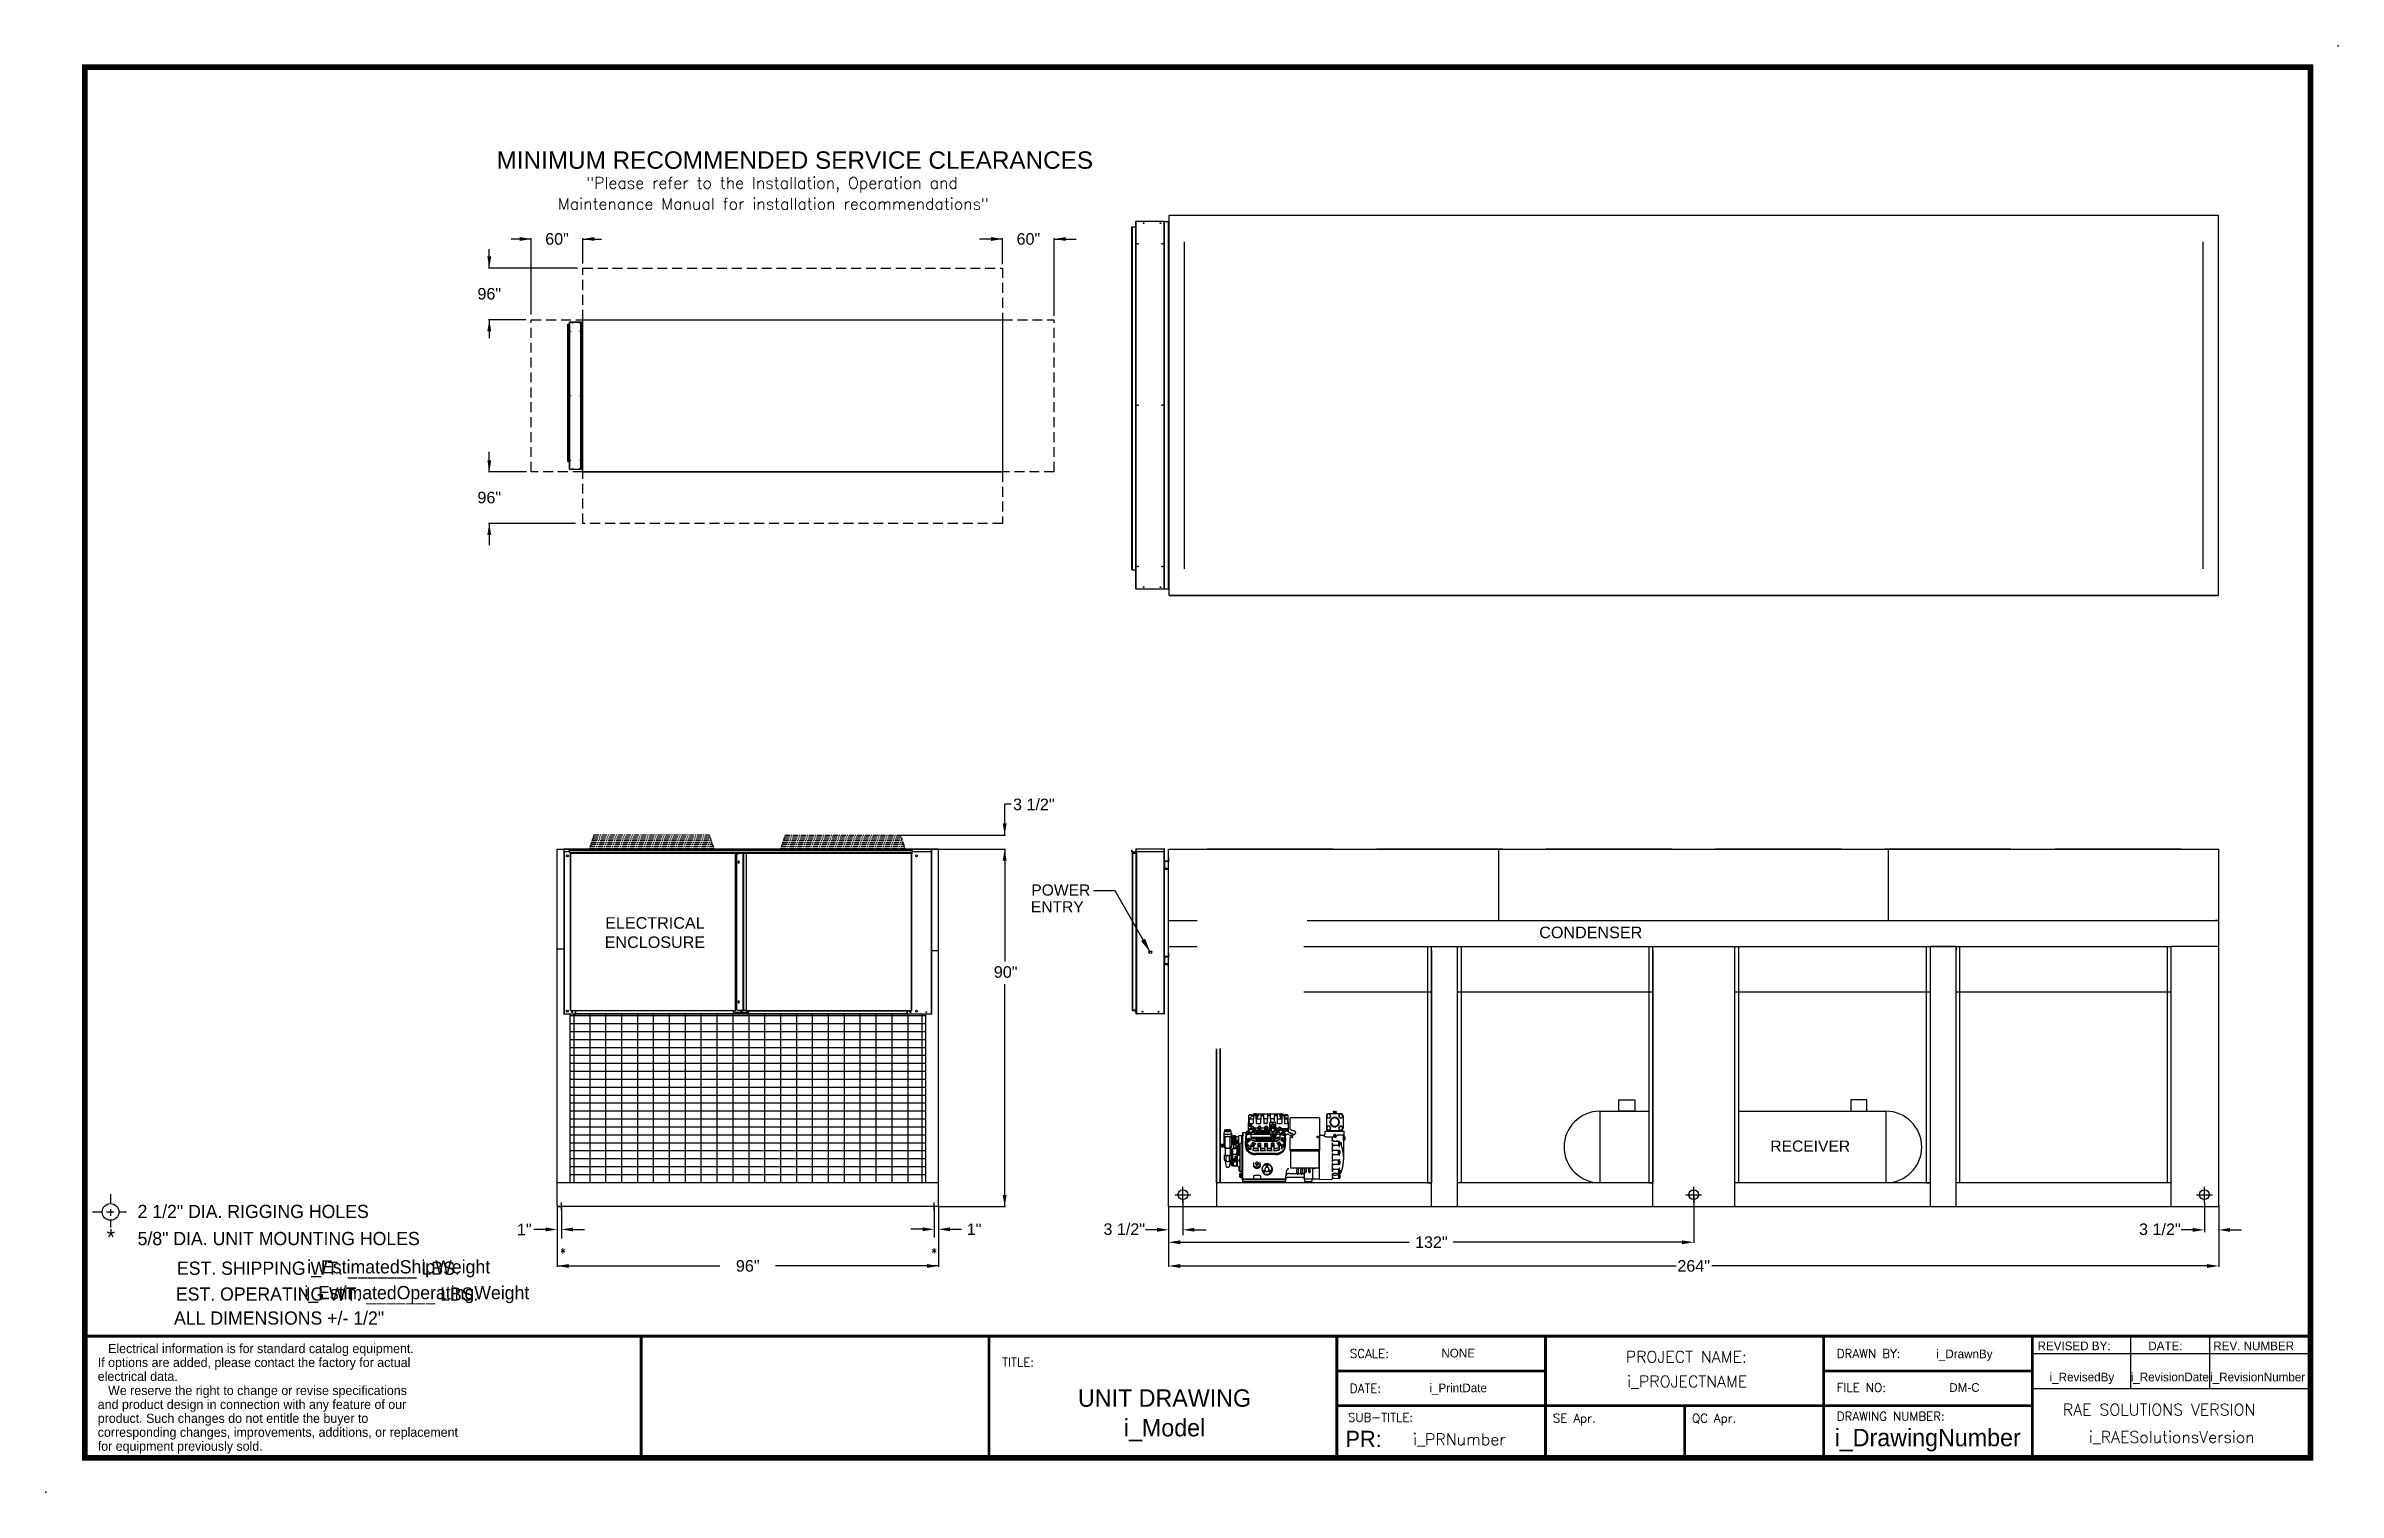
# Model space of a CAD drawing. Extents: x 667 to 1244, y -9 to 355.
import ezdxf
from ezdxf.enums import TextEntityAlignment as Align

# ---------------------------------------------------------------- set-up
doc = ezdxf.new("R2010")
doc.units = 0
doc.header["$MEASUREMENT"] = 0
for name, pattern in [('CENTER', [2, 1.25, -0.25, 0.25, -0.25]), ('DASHED', [0.75, 0.5, -0.25]), ('HIDDEN', [0.375, 0.25, -0.125])]:
    doc.linetypes.add(name, pattern=pattern)
doc.layers.get('0').update_dxf_attribs({"linetype": 'CONTINUOUS'})
doc.layers.add('Power Entry H1', color=7, linetype='CONTINUOUS')
doc.styles.add('dimentions', font='ARIAL.TTF')
doc.styles.add('ROMANS', font='ROMANS')
doc.styles.add('SIMPLEX', font='SIMPLEX')

msp = doc.modelspace()

# ---------------------------------------------------------------- texts
at = {"lineweight": 30}
for s, height, style, p in [('MINIMUM RECOMMENDED SERVICE CLEARANCES', 4.375, 'dimentions', (780.28, 324.45)), ('90"', 2.905, 'dimentions', (905.39, 120.84)), ('TITLE:', 2.188, 'SIMPLEX', (907.45, 22.97)), ('SCALE:', 2.188, 'SIMPLEX', (994.95, 25.16)), ('DRAWN BY:', 2.188, 'SIMPLEX', (1117.45, 25.16)), ('DATE:', 2.188, 'SIMPLEX', (994.95, 16.41)), ('FILE NO:', 2.188, 'SIMPLEX', (1117.45, 16.62)), ('DRAWING NUMBER:', 2.1875, 'SIMPLEX', (1117.45, 9.37)), ('RAE SOLUTIONS VERSION', 2.905, 'SIMPLEX', (1174.34, 10.69)), ('SUB-TITLE:', 2.188, 'SIMPLEX', (994.47, 9.1)), ('SE Apr.', 2.188, 'SIMPLEX', (1046.03, 8.9)), ('QC Apr.', 2.188, 'SIMPLEX', (1081.03, 8.9))]:
    msp.add_text(s, height=height, dxfattribs=dict(at, style=style)).set_placement(p)
at = {"lineweight": 30, "style": 'SIMPLEX'}
for s, p in [('Maintenance Manual for installation recommendations"', (849.93, 314.18)), ('"Please refer to the Installation, Operation and', (849.58, 319.44)), ('PROJECT NAME:', (1079.61, 23.99)), ('i_PROJECTNAME', (1079.83, 17.77)), ('i_PRNumber', (1022.52, 3.22)), ('i_RAESolutionsVersion', (1201.74, 3.79))]:
    msp.add_text(s, height=2.905, dxfattribs=at).set_placement(p, align=Align.CENTER)
at = {"lineweight": 30, "style": 'dimentions'}
msp.add_text('RECEIVER', height=2.812, dxfattribs=at).set_placement((1120.83, 77.06), align=Align.RIGHT)
at = {"lineweight": 30}
for s, height, p in [('2 1/2" DIA. RIGGING HOLES', 3.325, (689.96, 60.36)), ('5/8" DIA. UNIT MOUNTING HOLES', 3.325, (689.96, 53.54)), ('REVISED BY:', 2.1875, (1167.98, 27.1)), ('DATE:', 2.188, (1195.84, 27.1)), ('REV. NUMBER', 2.1875, (1212.19, 27.1))]:
    msp.add_text(s, height=height, dxfattribs=at).set_placement(p)
for s, height, p in [('*', 4.09, (683.25, 53.48)), ('EST. SHIPPING WT. _______ LBS.', 3.325, (735.45, 46.07)), ('i_EstimatedShipWeight', 3.3288, (755.66, 46.43)), ('EST. OPERATING WT. _______ LBS.', 3.325, (737.65, 39.57)), ('i_EstimatedOperatingWeight', 3.325, (760.21, 39.93)), ('ALL DIMENSIONS +/- 1/2"', 3.325, (725.55, 33.53)), ('NONE', 2.188, (1022.21, 25.27)), ('i_DrawnBy', 2.188, (1149.58, 25.08)), ('UNIT DRAWING', 4.375, (948.33, 12.87)), ('i_PrintDate', 2.1875, (1022.21, 16.52)), ('DM-C', 2.188, (1149.58, 16.62)), ('i_RevisedBy', 2.1875, (1179.13, 19.25)), ('i_RevisionDate', 2.1875, (1201.26, 19.25)), ('i_RevisionNumber', 2.1875, (1223.35, 19.25)), ('i_Model', 4.375, (948.33, 5.41)), ('i_DrawingNumber', 4.375, (1140.34, 2.93))]:
    msp.add_text(s, height=height, dxfattribs=at).set_placement(p, align=Align.CENTER)
at = {"lineweight": 25}
for s, p in [('If options are added, please contact the factory for actual', (679.94, 22.86)), ('   Electrical information is for standard catalog equipment.', (679.94, 26.36)), ('electrical data.', (679.94, 19.35)), ('   We reserve the right to change or revise specifications', (679.94, 15.81)), ('and product design in connection with any feature of our', (679.94, 12.3)), ('corresponding changes, improvements, additions, or replacement ', (679.94, 5.3)), ('product. Such changes do not entitle the buyer to', (679.94, 8.8)), ('for equipment previously sold.', (679.94, 1.79))]:
    msp.add_text(s, height=2.3356, dxfattribs=at).set_placement(p)
at = {"lineweight": 30}
msp.add_text('PR:', height=4.102, dxfattribs=at).set_placement((1002.98, 2.72), align=Align.RIGHT)
for s, insert, char_height, attachment_point, style in [('\\A1;60"', (795.49, 306.77), 2.905, 5, 'dimentions'), ('\\A1;60"', (914.08, 306.77), 2.905, 5, 'dimentions'), ('\\A1;96"', (778.44, 292.97), 2.905, 5, 'dimentions'), ('96"', (778.44, 241.68), 2.905, 5, 'dimentions'), ('3 1/2"', (915.45, 164.45), 2.905, 5, 'dimentions'), ('ELECTRICAL \\PENCLOSURE', (820.12, 132.19), 2.905, 5, 'dimentions'), ('CONDENSER', (1055.57, 132.23), 2.905, 5, 'dimentions'), ('1"', (787.25, 57.49), 2.905, 5, 'dimentions'), ('1"', (900.41, 57.53), 2.905, 5, 'dimentions'), ('3 1/2"', (938.19, 57.55), 2.905, 5, 'dimentions'), ('3 1/2"', (1198.75, 57.52), 2.905, 5, 'dimentions'), ('*', (796.98, 52.77), 2.28, 2, 'ROMANS'), ('*', (890.35, 52.77), 2.28, 2, 'ROMANS'), ('132"', (1015.46, 54.27), 2.905, 5, 'dimentions'), ('96"', (843.47, 48.3), 2.905, 5, 'dimentions'), ('264" ', (1081.46, 48.3), 2.905, 5, 'dimentions')]:
    msp.add_mtext(s, dxfattribs=dict(at, insert=insert, char_height=char_height, attachment_point=attachment_point, style=style))
at = {"layer": 'Power Entry H1', "lineweight": 30, "style": 'dimentions'}
for s, p in [('POWER', (929.66, 141.52)), ('ENTRY', (928.01, 137.29))]:
    msp.add_text(s, height=2.812, dxfattribs=at).set_placement(p, align=Align.RIGHT)

# ---------------------------------------------------------------- linework, layer by layer
at = {"lineweight": 30, "ltscale": 5}
for p, q in [((949.46, 312.8), (1213.46, 312.8)), ((949.46, 217.05), (949.46, 312.8)), ((1213.46, 312.8), (1213.46, 217.05)), ((953.34, 223.8), (953.34, 306.05)), ((1209.59, 306.05), (1209.59, 223.8)), ((801.98, 248.17), (801.98, 286.47)), ((801.98, 286.47), (907.58, 286.47)), ((801.98, 248.17), (801.98, 286.47)), ((907.58, 286.47), (907.58, 248.17)), ((801.98, 248.17), (907.58, 248.17)), ((949.46, 217.05), (1213.46, 217.05)), ((1213.46, 217.05), (949.46, 217.05)), ((795.5, 153.24), (798.85, 153.24)), ((891.44, 153.24), (888.1, 153.24)), ((890.66, 153.24), (908.3, 153.24)), ((908.12, 153.06), (908.12, 124.93)), ((949.37, 153.24), (1213.55, 153.24)), ((990.77, 153.24), (959.02, 153.24)), ((1033.4, 153.24), (1001.65, 153.24)), ((1032.46, 135.24), (1032.46, 153.24)), ((1076.02, 153.24), (1044.27, 153.24)), ((1118.65, 153.24), (1086.9, 153.24)), ((1161.27, 153.24), (1129.52, 153.24)), ((1130.46, 135.24), (1130.46, 153.24)), ((1204.15, 153.24), (1172.4, 153.24)), ((949.46, 135.24), (956.53, 135.24)), ((949.46, 135.24), (950.21, 135.24)), ((984.2, 135.24), (1213.46, 135.24)), ((1213.46, 135.24), (1212.71, 135.24)), ((795.5, 63.49), (795.5, 128.74)), ((891.44, 63.49), (891.44, 128.74)), ((949.37, 63.24), (949.37, 128.74)), ((949.37, 128.74), (956.53, 128.74)), ((949.37, 128.5), (949.37, 128.74)), ((949.37, 128.5), (949.37, 128.74)), ((983.41, 128.74), (1201.55, 128.74)), ((1014.46, 128.74), (1014.46, 69.24)), ((1015.46, 63.24), (1015.46, 128.74)), ((1015.46, 128.74), (1021.96, 128.74)), ((1015.46, 128.74), (1021.96, 128.74)), ((1015.46, 127.74), (1015.46, 69.24)), ((1015.46, 126.99), (1015.46, 69.99)), ((1021.96, 128.74), (1021.96, 63.24)), ((1021.96, 128.74), (1021.96, 127.74)), ((1022.96, 128.74), (1022.96, 69.24)), ((1070.21, 128.74), (1070.21, 69.24)), ((1071.21, 128.74), (1091.71, 128.74)), ((1071.21, 63.24), (1071.21, 128.74)), ((1071.21, 127.74), (1071.21, 69.24)), ((1091.71, 128.74), (1091.71, 63.24)), ((1091.71, 128.74), (1091.71, 127.74)), ((1092.71, 128.74), (1092.71, 69.24)), ((1139.96, 128.74), (1139.96, 69.24)), ((1140.96, 128.74), (1140.96, 63.24)), ((1147.46, 128.74), (1140.96, 128.74)), ((1140.96, 128.74), (1147.46, 128.74)), ((1147.46, 63.24), (1147.46, 128.74)), ((1147.46, 128.74), (1147.46, 127.74)), ((1148.46, 69.24), (1148.46, 128.74)), ((1200.55, 128.74), (1200.55, 69.24)), ((1213.55, 128.74), (1201.55, 128.74)), ((1201.55, 128.74), (1201.55, 63.24)), ((1213.55, 63.49), (1213.55, 128.74)), ((1071.21, 125.99), (1071.21, 70.99)), ((908.12, 63.42), (908.12, 119.26)), ((1015.46, 117.24), (983.41, 117.24)), ((1015.46, 117.24), (1015.46, 116.24)), ((1071.21, 117.24), (1021.96, 117.24)), ((1071.21, 117.24), (1071.21, 116.24)), ((1140.96, 117.24), (1091.71, 117.24)), ((1140.96, 117.24), (1140.96, 116.24)), ((1201.55, 117.24), (1147.46, 117.24)), ((1201.55, 117.24), (1201.55, 116.24)), ((1201.55, 117.24), (1201.55, 116.24)), ((961.37, 102.93), (961.37, 63.24)), ((961.37, 69.24), (961.37, 102.93)), ((962.36, 103), (962.36, 69.24)), ((962.36, 69.31), (962.36, 103)), ((891.44, 69.24), (795.5, 69.24)), ((1015.46, 69.24), (961.37, 69.24)), ((1014.4, 69.24), (1015.46, 69.24)), ((1071.21, 69.24), (1021.96, 69.24)), ((1023.02, 69.24), (1021.96, 69.24)), ((1070.15, 69.24), (1071.21, 69.24)), ((1092.77, 69.24), (1091.71, 69.24)), ((1140.96, 69.24), (1091.71, 69.24)), ((1139.9, 69.24), (1140.96, 69.24)), ((1201.55, 69.24), (1147.46, 69.24)), ((1148.52, 69.24), (1147.46, 69.24)), ((795.6, 63.24), (795.6, 63.49)), ((796.6, 62.24), (796.6, 64.24)), ((890.35, 62.24), (890.35, 64.24)), ((891.35, 63.49), (891.35, 63.24)), ((891.35, 63.24), (891.35, 63.49)), ((795.5, 63.43), (795.5, 48.12)), ((795.5, 63.43), (795.5, 55.2)), ((891.35, 63.24), (795.6, 63.24)), ((795.6, 63.24), (796.6, 63.24)), ((796.6, 63.24), (796.6, 62.24)), ((796.6, 62.18), (796.6, 55.2)), ((890.35, 63.24), (890.35, 62.24)), ((891.35, 63.24), (890.35, 63.24)), ((890.35, 62.18), (890.35, 55.43)), ((891.41, 63.24), (908.3, 63.24)), ((891.44, 63.43), (891.44, 48.12)), ((891.44, 63.43), (891.44, 55.43)), ((949.37, 63.43), (949.37, 48.12)), ((949.46, 63.24), (1213.55, 63.24)), ((949.46, 63.24), (1129.65, 63.24)), ((949.46, 63.24), (1177.15, 63.24)), ((1213.55, 63.43), (1213.55, 48.12)), ((792.6, 57.49), (789.69, 57.49)), ((799.5, 57.49), (802.41, 57.49)), ((887.44, 57.53), (884.54, 57.53)), ((894.35, 57.53), (897.25, 57.53)), ((946.46, 57.41), (943.56, 57.41)), ((955.87, 57.41), (958.77, 57.41)), ((1207.02, 57.38), (1204.12, 57.38)), ((1216.43, 57.38), (1219.33, 57.38)), ((795.68, 48.3), (836.48, 48.3)), ((891.26, 48.3), (850.46, 48.3)), ((951.17, 48.3), (1077.02, 48.3)), ((1211.75, 48.3), (1086.06, 48.3))]:
    msp.add_line(p, q, dxfattribs=at)
at = {"lineweight": 30}
for p, q in [((788.99, 306.77), (783.92, 306.77)), ((801.98, 306.77), (806.64, 306.77)), ((907.58, 306.77), (901.81, 306.77)), ((920.57, 306.77), (926.14, 306.77)), ((778.44, 299.46), (778.44, 304.24)), ((778.44, 286.47), (778.44, 281.84)), ((778.44, 248.17), (778.44, 253.23)), ((778.44, 235.18), (778.44, 229.69)), ((908.12, 156.76), (908.12, 164.51)), ((909.73, 164.51), (908.12, 164.51)), ((881.97, 156.76), (908.3, 156.76)), ((795.5, 128.74), (795.5, 153.24)), ((798.85, 153.24), (888.1, 153.24)), ((881.97, 153.24), (908.3, 153.24)), ((891.44, 128.74), (891.44, 153.24)), ((949.37, 128.74), (949.37, 153.24)), ((990.77, 153.24), (990.02, 153.24)), ((1033.4, 153.24), (1032.65, 153.24)), ((1076.02, 153.24), (1075.27, 153.24)), ((1118.65, 153.24), (1117.9, 153.24)), ((1161.27, 153.24), (1160.52, 153.24)), ((1204.15, 153.24), (1203.4, 153.24)), ((1213.55, 128.74), (1213.55, 153.24)), ((795.5, 128.08), (797.21, 128.08)), ((889.71, 127.74), (891.44, 127.74)), ((888.23, 111.24), (798.71, 111.24)), ((803.71, 111.67), (803.71, 69.24)), ((807.71, 111.67), (807.71, 69.24)), ((811.71, 111.67), (811.71, 69.24)), ((815.71, 111.67), (815.71, 69.24)), ((819.71, 111.67), (819.71, 69.24)), ((823.71, 111.67), (823.71, 69.24)), ((827.71, 111.67), (827.71, 69.24)), ((831.71, 111.67), (831.71, 69.24)), ((835.71, 111.67), (835.71, 69.24)), ((839.71, 111.67), (839.71, 69.24)), ((843.71, 111.67), (843.71, 69.24)), ((847.71, 111.67), (847.71, 69.24)), ((851.71, 111.67), (851.71, 69.24)), ((855.71, 111.67), (855.71, 69.24)), ((859.71, 111.67), (859.71, 69.24)), ((863.71, 111.67), (863.71, 69.24)), ((867.71, 111.67), (867.71, 69.24)), ((871.71, 111.67), (871.71, 69.24)), ((875.71, 111.67), (875.71, 69.24)), ((879.71, 111.67), (879.71, 69.24)), ((883.71, 111.67), (883.71, 69.24)), ((888.23, 109.24), (798.71, 109.24)), ((888.23, 107.24), (798.71, 107.24)), ((888.23, 105.24), (798.71, 105.24)), ((888.23, 103.24), (798.71, 103.24)), ((888.23, 101.24), (798.71, 101.24)), ((888.23, 99.24), (798.71, 99.24)), ((888.23, 97.24), (798.71, 97.24)), ((888.23, 95.24), (798.71, 95.24)), ((888.23, 93.24), (798.71, 93.24)), ((888.23, 93.24), (798.71, 93.24)), ((888.23, 91.24), (798.71, 91.24)), ((888.23, 89.24), (798.71, 89.24)), ((888.23, 87.24), (798.71, 87.24)), ((888.23, 85.24), (798.71, 85.24)), ((888.23, 83.24), (798.71, 83.24)), ((888.23, 81.24), (798.71, 81.24)), ((888.23, 79.24), (798.71, 79.24)), ((888.23, 77.24), (798.71, 77.24)), ((888.23, 75.24), (798.71, 75.24)), ((888.23, 73.24), (798.71, 73.24)), ((888.23, 71.24), (798.71, 71.24)), ((683.16, 66.37), (683.16, 64.16)), ((950.96, 66.24), (954.96, 66.24)), ((952.96, 64.24), (952.96, 68.24)), ((952.96, 64.99), (952.96, 56.08)), ((1079.46, 66.24), (1083.46, 66.24)), ((1081.46, 64.24), (1081.46, 68.24)), ((1081.46, 66.18), (1081.46, 54.09)), ((1207.96, 66.24), (1211.96, 66.24)), ((1209.96, 64.24), (1209.96, 68.24)), ((1209.96, 64.24), (1209.96, 56.77)), ((1213.55, 63.49), (1213.55, 63.24)), ((678.59, 61.89), (680.83, 61.89)), ((682.12, 61.89), (684.01, 61.89)), ((683.16, 62.61), (683.16, 60.94)), ((683.16, 59.75), (683.16, 58.01)), ((685.3, 61.89), (687.21, 61.89)), ((949.46, 63.24), (949.37, 63.24)), ((951.17, 54.27), (1009.88, 54.27)), ((1079.66, 54.27), (1020.95, 54.27)), ((816.67, 0), (816.67, 30.62)), ((904.17, 0), (904.17, 30.62)), ((991.67, 30.62), (1166.67, 30.62)), ((991.67, 0), (991.67, 30.62)), ((1044.17, 30.62), (1044.17, 0)), ((1114.17, 30.62), (1114.17, 13.12)), ((1166.67, 30.62), (1166.67, 0)), ((1166.67, 30.62), (1236.67, 30.62)), ((1166.67, 30.62), (1166.67, 26.25)), ((1191.37, 30.62), (1191.37, 17.5)), ((1211.26, 30.62), (1211.26, 17.5)), ((1166.67, 26.25), (1236.67, 26.25)), ((1044.17, 21.88), (991.67, 21.88)), ((1114.17, 21.88), (1166.67, 21.88)), ((1114.17, 13.12), (1114.17, 21.88)), ((1166.67, 17.5), (1236.67, 17.5)), ((1166.67, 13.12), (991.67, 13.12)), ((1079.17, 13.12), (1079.17, 0)), ((1114.17, 13.12), (1114.17, 0))]:
    msp.add_line(p, q, dxfattribs=at)
at = {"linetype": 'Continuous', "lineweight": 30, "ltscale": 5}
for p, q in [((788.99, 287.73), (788.99, 306.95)), ((801.98, 300.57), (801.98, 306.95)), ((907.58, 300.42), (907.58, 306.95)), ((920.57, 287.4), (920.57, 306.95)), ((800.65, 299.46), (778.26, 299.46)), ((787.65, 286.47), (778.26, 286.47)), ((787.83, 248.17), (778.26, 248.17)), ((907.58, 248.17), (801.98, 248.17)), ((800.11, 235.18), (778.26, 235.18))]:
    msp.add_line(p, q, dxfattribs=at)
at = {"linetype": 'DASHED', "lineweight": 30, "ltscale": 5}
for p, q in [((801.98, 300.57), (801.98, 306.95)), ((801.98, 299.46), (907.58, 299.46)), ((801.98, 286.47), (801.98, 299.46)), ((907.58, 299.46), (907.58, 286.47)), ((787.65, 286.47), (778.26, 286.47)), ((788.99, 248.17), (788.99, 286.47)), ((788.99, 286.47), (801.98, 286.47)), ((907.58, 286.47), (920.57, 286.47)), ((920.57, 248.17), (920.57, 286.47)), ((787.83, 248.17), (778.26, 248.17)), ((801.98, 248.17), (788.99, 248.17)), ((801.98, 235.18), (801.98, 248.17)), ((920.57, 248.17), (907.58, 248.17)), ((907.58, 248.17), (907.58, 235.18)), ((907.58, 235.18), (801.92, 235.18))]:
    msp.add_line(p, q, dxfattribs=at)
at = {"linetype": 'HIDDEN', "lineweight": 30, "ltscale": 5}
for p, q in [((907.58, 300.42), (907.58, 306.95)), ((883.41, 153.24), (851.66, 153.24))]:
    msp.add_line(p, q, dxfattribs=at)
for p, q in [((940.1, 223.49), (940.1, 309.87)), ((940.1, 309.87), (940.18, 309.87)), ((940.18, 223.49), (940.18, 309.87)), ((940.18, 309.87), (940.22, 309.87)), ((940.22, 309.87), (940.22, 223.49)), ((940.22, 309.87), (941.14, 309.87)), ((940.22, 223.49), (940.22, 309.87)), ((940.22, 309.87), (940.22, 309.87)), ((941.14, 218.69), (941.14, 311.17)), ((941.14, 311.17), (941.21, 311.17)), ((941.14, 309.87), (941.14, 311.17)), ((941.14, 311.17), (941.14, 311.17)), ((941.14, 223.49), (941.14, 309.87)), ((941.14, 309.87), (941.14, 309.87)), ((941.21, 311.17), (941.21, 311.24)), ((941.21, 311.24), (948.25, 311.24)), ((948.25, 311.17), (941.21, 311.17)), ((941.21, 218.69), (941.21, 311.17)), ((941.21, 311.17), (941.21, 311.17)), ((948.25, 311.24), (948.25, 311.17)), ((948.25, 311.17), (948.25, 311.17)), ((948.25, 218.69), (948.25, 311.17)), ((948.25, 311.17), (948.33, 311.17)), ((948.33, 218.69), (948.33, 311.17)), ((948.33, 311.15), (949.46, 311.15)), ((949.33, 218.74), (949.33, 311.15)), ((798.24, 250.75), (798.24, 285.3)), ((798.24, 285.3), (798.27, 285.3)), ((798.27, 250.75), (798.27, 285.3)), ((798.27, 285.3), (798.28, 285.3)), ((798.28, 285.3), (798.28, 250.75)), ((798.28, 285.3), (798.65, 285.3)), ((798.28, 250.75), (798.28, 285.3)), ((798.28, 285.3), (798.28, 285.3)), ((798.65, 248.83), (798.65, 285.82)), ((798.65, 285.82), (798.68, 285.82)), ((798.65, 285.3), (798.65, 285.82)), ((798.65, 285.82), (798.65, 285.82)), ((798.65, 250.75), (798.65, 285.3)), ((798.65, 285.3), (798.65, 285.3)), ((798.68, 285.82), (798.68, 285.85)), ((798.68, 285.85), (801.5, 285.85)), ((801.5, 285.82), (798.68, 285.82)), ((798.68, 248.83), (798.68, 285.82)), ((798.68, 285.82), (798.68, 285.82)), ((801.5, 285.85), (801.5, 285.82)), ((801.5, 285.82), (801.5, 285.82)), ((801.5, 248.83), (801.5, 285.82)), ((801.5, 285.82), (801.53, 285.82)), ((801.53, 248.83), (801.53, 285.82)), ((801.53, 285.81), (801.98, 285.81)), ((801.93, 248.85), (801.93, 285.81)), ((798.24, 250.75), (798.27, 250.75)), ((798.28, 250.75), (798.27, 250.75)), ((798.28, 250.75), (798.65, 250.75)), ((798.28, 250.75), (798.28, 250.75)), ((798.65, 248.83), (798.65, 250.75)), ((798.65, 250.75), (798.65, 250.75)), ((798.68, 248.83), (798.65, 248.83)), ((798.65, 248.83), (798.65, 248.83)), ((798.68, 248.8), (798.68, 248.83)), ((798.68, 248.83), (801.5, 248.83)), ((798.68, 248.83), (798.68, 248.83)), ((801.5, 248.8), (798.68, 248.8)), ((801.5, 248.83), (801.5, 248.8)), ((801.5, 248.83), (801.5, 248.83)), ((801.53, 248.83), (801.5, 248.83)), ((801.53, 248.85), (801.98, 248.85)), ((940.1, 223.49), (940.18, 223.49)), ((940.22, 223.49), (940.18, 223.49)), ((940.22, 223.49), (941.14, 223.49)), ((940.22, 223.49), (940.22, 223.49)), ((941.14, 218.69), (941.14, 223.49)), ((941.14, 223.49), (941.14, 223.49)), ((941.21, 218.69), (941.14, 218.69)), ((941.14, 218.69), (941.14, 218.69)), ((941.21, 218.62), (941.21, 218.69)), ((941.21, 218.69), (948.25, 218.69)), ((941.21, 218.69), (941.21, 218.69)), ((948.25, 218.62), (941.21, 218.62)), ((948.25, 218.69), (948.25, 218.62)), ((948.25, 218.69), (948.25, 218.69)), ((948.33, 218.69), (948.25, 218.69)), ((948.33, 218.74), (949.46, 218.74)), ((797.23, 153.16), (797.16, 153.16)), ((797.16, 153.16), (797.16, 152.49)), ((797.16, 152.49), (797.23, 152.49)), ((797.21, 152.49), (797.21, 111.67)), ((889.71, 153.24), (797.23, 153.24)), ((797.23, 153.16), (797.23, 153.24)), ((797.23, 153.16), (797.23, 153.24)), ((797.23, 153.24), (797.23, 153.24)), ((889.71, 153.16), (797.23, 153.16)), ((797.23, 153.16), (797.23, 152.56)), ((797.23, 153.16), (797.23, 153.16)), ((797.23, 153.16), (797.23, 152.49)), ((797.23, 153.09), (797.23, 153.09)), ((798.53, 152.56), (797.23, 152.56)), ((797.23, 152.56), (797.23, 152.56)), ((797.23, 152.56), (797.23, 152.51)), ((798.53, 152.56), (797.23, 152.56)), ((798.53, 152.51), (797.23, 152.51)), ((797.29, 152.51), (797.29, 111.67)), ((798.53, 152.9), (798.53, 152.91)), ((884.91, 152.91), (798.53, 152.91)), ((884.91, 152.9), (798.53, 152.9)), ((798.53, 152.9), (798.53, 152.48)), ((798.53, 152.48), (884.91, 152.48)), ((798.53, 152.41), (798.53, 152.48)), ((798.53, 152.41), (884.91, 152.41)), ((798.8, 152.41), (798.8, 152.01)), ((798.88, 152.01), (798.8, 152.01)), ((798.88, 112.61), (798.88, 152.14)), ((798.96, 152.14), (798.88, 152.14)), ((798.96, 152.21), (798.96, 152.14)), ((840.43, 152.21), (798.96, 152.21)), ((798.96, 112.61), (798.96, 152.14)), ((840.43, 152.14), (798.96, 152.14)), ((798.96, 152.14), (798.96, 152.14)), ((840.43, 152.14), (840.43, 152.21)), ((840.43, 152.14), (840.43, 152.14)), ((840.43, 112.61), (840.43, 152.14)), ((840.51, 152.14), (840.43, 152.14)), ((840.51, 112.61), (840.51, 152.14)), ((840.51, 152.14), (840.51, 152.14)), ((840.51, 152.14), (841.37, 152.14)), ((840.51, 112.91), (840.51, 152.14)), ((841.05, 152.13), (840.68, 151.75)), ((840.68, 151.75), (840.68, 112.97)), ((841.04, 150.08), (841.04, 149.86)), ((842.27, 152.13), (841.05, 152.13)), ((841.1, 150.09), (841.1, 149.87)), ((841.32, 149.86), (841.32, 150.08)), ((841.38, 152.13), (841.37, 152.14)), ((842.27, 152.13), (842.27, 112.6)), ((842.33, 152.13), (842.27, 152.13)), ((842.33, 152.13), (842.33, 112.6)), ((842.44, 152.13), (842.33, 152.13)), ((842.44, 152.13), (842.44, 112.6)), ((842.44, 152.13), (842.44, 112.6)), ((842.44, 152.13), (842.44, 152.13)), ((843.04, 152.13), (842.44, 152.13)), ((843.04, 152.13), (843.04, 112.6)), ((843.11, 152.13), (843.04, 152.13)), ((843.04, 152.13), (843.04, 112.6)), ((843.04, 152.13), (843.04, 152.13)), ((843.11, 152.21), (884.59, 152.21)), ((843.11, 152.21), (843.11, 152.13)), ((843.11, 152.13), (843.11, 152.13)), ((884.59, 152.13), (843.11, 152.13)), ((843.11, 152.13), (843.11, 112.6)), ((884.59, 152.13), (884.59, 152.21)), ((884.59, 152.13), (884.59, 152.13)), ((884.59, 152.13), (884.59, 112.6)), ((884.66, 152.13), (884.59, 152.13)), ((884.66, 152.13), (884.66, 112.6)), ((884.76, 152.01), (884.66, 152.01)), ((884.76, 152.41), (884.76, 152.01)), ((884.91, 152.9), (884.91, 152.91)), ((884.91, 152.48), (884.91, 152.9)), ((889.71, 152.56), (884.91, 152.56)), ((889.71, 152.56), (884.91, 152.56)), ((889.71, 152.51), (884.91, 152.51)), ((884.91, 152.48), (884.91, 152.41)), ((889.64, 152.51), (889.64, 111.67)), ((889.71, 153.24), (889.71, 153.16)), ((889.71, 153.16), (889.71, 153.24)), ((889.71, 153.24), (889.71, 153.24)), ((889.71, 153.16), (889.71, 152.56)), ((889.71, 153.16), (889.79, 153.16)), ((889.71, 152.49), (889.71, 153.16)), ((889.71, 153.16), (889.71, 153.16)), ((889.71, 153.1), (889.71, 153.09)), ((889.71, 153.09), (889.71, 153.09)), ((889.71, 152.56), (889.71, 152.56)), ((889.71, 152.56), (889.71, 152.51)), ((889.71, 152.49), (889.71, 111.67)), ((889.79, 152.49), (889.71, 152.49)), ((889.79, 152.49), (889.79, 153.16)), ((940.12, 152.55), (940.09, 152.98)), ((940.09, 152.98), (940.16, 152.98)), ((940.2, 152.56), (940.12, 152.55)), ((940.2, 152.56), (940.16, 152.98)), ((940.2, 152.56), (941.12, 152.64)), ((940.2, 152.56), (940.2, 152.48)), ((941.12, 152.56), (940.2, 152.48)), ((940.23, 152.21), (940.23, 112.67)), ((940.3, 152.21), (940.23, 152.21)), ((940.23, 152.21), (940.3, 152.21)), ((940.3, 152.21), (940.23, 152.21)), ((940.23, 152.21), (940.23, 152.21)), ((940.23, 152.21), (940.23, 152.21)), ((940.23, 152.21), (940.23, 152.21)), ((940.23, 152.21), (940.23, 152.21)), ((940.23, 152.21), (940.23, 152.21)), ((941.1, 152.29), (940.3, 152.29)), ((940.3, 152.28), (940.3, 152.29)), ((940.3, 152.21), (940.3, 152.28)), ((940.3, 152.28), (940.3, 152.28)), ((941.1, 152.28), (940.3, 152.28)), ((940.3, 152.28), (941.1, 152.28)), ((940.3, 152.21), (940.3, 112.67)), ((940.3, 152.21), (940.3, 152.21)), ((940.3, 152.21), (940.3, 152.21)), ((941.1, 152.21), (940.3, 152.21)), ((941.1, 152.21), (940.3, 152.21)), ((941.1, 152.21), (940.3, 152.21)), ((940.3, 152.21), (940.3, 152.21)), ((940.3, 152.21), (940.3, 152.21)), ((940.3, 152.21), (940.3, 152.21)), ((940.3, 152.21), (941.02, 152.21)), ((940.3, 152.21), (941.02, 152.21)), ((940.3, 152.21), (940.3, 152.21)), ((940.3, 152.21), (940.3, 152.21)), ((941.02, 152.21), (941.1, 152.21)), ((941.02, 152.21), (941.02, 152.21)), ((941.02, 152.21), (941.1, 152.21)), ((941.02, 152.21), (941.02, 152.21)), ((941.08, 152.21), (941.02, 152.21)), ((941.02, 152.21), (941.02, 152.21)), ((941.02, 152.21), (941.08, 152.21)), ((941.1, 152.21), (941.08, 152.21)), ((941.09, 152.21), (941.09, 152.21)), ((941.09, 152.21), (941.09, 152.21)), ((941.1, 152.29), (941.1, 152.28)), ((941.1, 152.28), (941.1, 152.21)), ((941.1, 152.28), (941.1, 152.28)), ((941.1, 152.21), (941.1, 112.67)), ((941.1, 152.21), (941.1, 152.21)), ((941.1, 152.21), (941.1, 152.21)), ((941.1, 152.21), (941.1, 152.21)), ((941.1, 152.21), (941.16, 152.21)), ((941.1, 152.08), (941.12, 152.08)), ((941.12, 152.01), (941.1, 152.01)), ((941.12, 151.58), (941.1, 151.58)), ((941.19, 153.24), (941.12, 153.24)), ((941.12, 153.24), (941.12, 152.64)), ((941.12, 152.64), (941.19, 152.64)), ((941.12, 152.64), (941.18, 152.59)), ((941.12, 152.64), (941.12, 152.56)), ((941.12, 152.08), (941.12, 152.01)), ((941.16, 152.08), (941.12, 152.08)), ((941.12, 152.01), (941.12, 151.58)), ((941.16, 152.01), (941.12, 152.01)), ((941.18, 151.91), (941.12, 151.91)), ((941.16, 152.57), (941.16, 152.08)), ((941.16, 152.08), (941.23, 152.08)), ((941.16, 152.08), (941.16, 152.01)), ((941.16, 152.01), (941.16, 151.93)), ((941.18, 152.08), (941.18, 151.91)), ((941.18, 151.95), (941.18, 151.96)), ((941.18, 151.95), (941.18, 151.94)), ((941.19, 153.24), (941.19, 153.31)), ((941.19, 153.31), (948.23, 153.31)), ((948.23, 153.24), (941.19, 153.24)), ((941.19, 152.56), (941.19, 153.24)), ((941.19, 153.24), (941.19, 152.64)), ((941.19, 153.18), (941.19, 153.18)), ((948.23, 152.56), (941.19, 152.56)), ((941.23, 152.56), (941.23, 111.74)), ((941.23, 152.08), (941.23, 111.74)), ((941.31, 152.56), (941.31, 111.74)), ((948.16, 152.56), (948.16, 111.74)), ((948.23, 153.31), (948.23, 153.24)), ((948.23, 153.24), (948.23, 152.56)), ((948.31, 153.24), (948.23, 153.24)), ((948.23, 152.56), (948.23, 153.24)), ((948.23, 153.16), (948.23, 153.16)), ((948.23, 152.56), (948.23, 111.74)), ((948.31, 152.56), (948.23, 152.56)), ((949.23, 150.21), (948.23, 150.21)), ((948.23, 150.21), (948.23, 148.21)), ((948.31, 152.56), (948.31, 153.24)), ((948.37, 148.35), (948.37, 150.08)), ((949.37, 150.08), (948.37, 150.08)), ((949.37, 151.08), (949.23, 151.08)), ((949.23, 151.08), (949.23, 150.21)), ((949.37, 151.08), (949.37, 150.08)), ((948.23, 148.21), (949.23, 148.21)), ((949.37, 148.35), (948.37, 148.35)), ((949.23, 148.21), (949.23, 147.35)), ((949.23, 147.35), (949.37, 147.35)), ((949.37, 147.35), (949.37, 148.35)), ((949.37, 127.06), (949.23, 127.06)), ((949.23, 127.06), (949.23, 126.19)), ((949.37, 127.06), (949.37, 126.06)), ((949.23, 126.19), (948.23, 126.19)), ((948.23, 126.19), (948.23, 124.19)), ((948.23, 124.19), (949.23, 124.19)), ((948.37, 124.32), (948.37, 126.06)), ((949.37, 126.06), (948.37, 126.06)), ((949.37, 124.32), (948.37, 124.32)), ((949.23, 124.19), (949.23, 123.32)), ((949.23, 123.32), (949.37, 123.32)), ((949.37, 123.32), (949.37, 124.32)), ((797.21, 111.67), (797.29, 111.67)), ((800.13, 111.67), (797.29, 111.67)), ((798.71, 111.67), (798.71, 69.24)), ((798.88, 112.61), (798.96, 112.61)), ((798.96, 112.61), (840.43, 112.61)), ((798.96, 112.61), (798.96, 112.61)), ((798.96, 112.61), (798.96, 112.53)), ((840.43, 112.53), (798.96, 112.53)), ((799.71, 111.67), (799.71, 69.24)), ((800.13, 111.67), (800.13, 112.53)), ((800.13, 112.53), (800.13, 111.67)), ((800.13, 111.67), (800.21, 111.67)), ((800.13, 111.67), (800.13, 111.67)), ((800.21, 111.67), (800.21, 112.53)), ((883.46, 111.74), (800.21, 111.74)), ((883.46, 111.67), (800.21, 111.67)), ((839.86, 112.12), (839.86, 112.53)), ((843.71, 112.12), (839.86, 112.12)), ((840.43, 112.61), (840.43, 112.61)), ((840.43, 112.61), (840.51, 112.61)), ((840.43, 112.53), (840.43, 112.61)), ((840.78, 112.87), (840.51, 112.87)), ((840.68, 112.97), (841.05, 112.6)), ((841.04, 114.86), (841.04, 114.65)), ((842.27, 112.6), (841.05, 112.6)), ((841.1, 114.87), (841.1, 114.65)), ((841.32, 114.65), (841.32, 114.86)), ((842.27, 112.6), (842.33, 112.6)), ((842.44, 112.6), (842.33, 112.6)), ((842.44, 112.6), (842.44, 112.6)), ((843.04, 112.6), (842.44, 112.6)), ((843.04, 112.6), (843.11, 112.6)), ((843.04, 112.6), (843.04, 112.6)), ((843.11, 112.6), (884.59, 112.6)), ((843.11, 112.6), (843.11, 112.6)), ((843.11, 112.6), (843.11, 112.52)), ((843.11, 112.52), (884.59, 112.52)), ((843.71, 112.12), (843.71, 112.52)), ((883.46, 112.52), (883.46, 111.67)), ((883.54, 111.67), (883.46, 111.67)), ((883.54, 112.52), (883.54, 111.67)), ((883.54, 112.52), (883.54, 111.67)), ((883.54, 111.67), (883.54, 111.67)), ((889.64, 111.67), (883.54, 111.67)), ((884.59, 112.6), (884.59, 112.6)), ((884.59, 112.6), (884.66, 112.6)), ((884.59, 112.52), (884.59, 112.6)), ((887.23, 111.67), (887.23, 69.24)), ((888.23, 111.67), (888.23, 69.24)), ((889.64, 111.67), (889.71, 111.67)), ((940.23, 112.67), (940.3, 112.67)), ((940.3, 112.67), (940.23, 112.67)), ((940.23, 112.67), (940.23, 112.67)), ((941.1, 112.67), (940.3, 112.67)), ((940.3, 112.67), (940.3, 112.67)), ((940.3, 112.67), (940.3, 112.6)), ((940.3, 112.67), (940.3, 112.67)), ((940.3, 112.67), (941.1, 112.67)), ((941.08, 112.67), (940.3, 112.67)), ((940.3, 112.67), (940.3, 112.67)), ((940.3, 112.6), (941.1, 112.6)), ((941.08, 112.67), (941.08, 112.67)), ((941.08, 112.19), (941.08, 112.6)), ((941.12, 112.19), (941.08, 112.19)), ((941.1, 112.87), (941.12, 112.87)), ((941.1, 112.6), (941.1, 112.67)), ((941.1, 112.67), (941.1, 112.67)), ((941.12, 112.87), (941.12, 111.74)), ((941.23, 111.74), (941.12, 111.74)), ((941.23, 111.74), (941.31, 111.74)), ((941.23, 111.74), (941.23, 111.74)), ((948.16, 111.74), (941.31, 111.74)), ((942.77, 112.21), (942.71, 112.21)), ((942.75, 112.37), (942.77, 112.37)), ((946.77, 112.21), (946.71, 112.21)), ((946.75, 112.37), (946.77, 112.37)), ((948.16, 111.74), (948.23, 111.74)), ((970.89, 86.56), (977.97, 86.56)), ((992.74, 86.61), (989.54, 86.61)), ((990.74, 87.09), (990.74, 86.9)), ((990.74, 86.9), (991.54, 86.9)), ((990.84, 87.15), (991.44, 87.15)), ((990.87, 86.9), (990.87, 86.61)), ((990.94, 87.09), (990.94, 86.9)), ((991.34, 87.09), (991.34, 86.9)), ((991.41, 86.9), (991.41, 86.61)), ((991.54, 87.09), (991.54, 86.9)), ((1057.84, 87.24), (1070.21, 87.24)), ((1057.84, 87.24), (1057.84, 69.24)), ((1092.71, 87.24), (1129.84, 87.24)), ((1129.84, 87.24), (1129.84, 69.24)), ((963.4, 82.37), (963.28, 81.72)), ((963.28, 81.71), (963.28, 81.11)), ((963.3, 81.06), (963.28, 81.05)), ((963.28, 81.05), (963.28, 78.21)), ((965.16, 81.72), (965.04, 82.37)), ((965.16, 81.05), (965.15, 81.06)), ((965.16, 81.71), (965.16, 81.11)), ((965.16, 81.05), (965.16, 78.2)), ((965.16, 80.8), (965.48, 80.8)), ((965.48, 80.9), (965.48, 79.1)), ((965.63, 81.15), (966.07, 81.15)), ((965.85, 79.16), (965.85, 81.12)), ((966.23, 80.9), (966.23, 79.47)), ((966.23, 80.87), (967.04, 80.87)), ((967.04, 81.12), (967.8, 81.12)), ((967.04, 78.88), (967.04, 81.12)), ((967.8, 79.16), (967.8, 81.12)), ((967.82, 81.13), (967.82, 79.15)), ((967.84, 81.13), (967.84, 74.51)), ((967.92, 81.72), (967.92, 70.12)), ((968.85, 81.84), (968.04, 81.84)), ((968.82, 81.71), (968.72, 79.75)), ((968.78, 79.49), (968.78, 80.85)), ((968.84, 80.89), (968.84, 80.11)), ((969.75, 81.35), (968.85, 81.2)), ((968.95, 81.86), (968.95, 81.77)), ((968.95, 81.77), (969.11, 81.53)), ((969.49, 81.38), (968.95, 81.54)), ((969.11, 81.62), (969.11, 81.53)), ((969.43, 81.53), (969.11, 81.53)), ((969.47, 86.13), (969.41, 82.81)), ((970.05, 82.81), (969.41, 82.81)), ((969.59, 81.77), (969.43, 81.53)), ((969.43, 81.62), (969.43, 81.53)), ((970.42, 86.13), (969.47, 86.13)), ((969.47, 82.29), (969.47, 82.78)), ((970.05, 82.78), (969.47, 82.78)), ((969.96, 82.65), (969.47, 82.65)), ((969.59, 82.39), (969.47, 82.39)), ((969.75, 81.35), (969.49, 81.43)), ((969.49, 81.43), (969.49, 81.38)), ((969.73, 81.95), (969.5, 82.02)), ((969.59, 81.86), (969.59, 81.77)), ((969.61, 85.27), (969.61, 84.23)), ((970.54, 86.2), (969.63, 85.32)), ((969.64, 86.32), (969.64, 86.13)), ((969.67, 84.17), (970.61, 84.17)), ((969.71, 85.3), (970.58, 85.3)), ((969.72, 86.36), (970.21, 86.36)), ((969.91, 81.94), (969.73, 82)), ((969.73, 82), (969.73, 81.95)), ((969.78, 84.03), (969.92, 84.03)), ((969.78, 83.46), (969.92, 83.46)), ((969.8, 86.32), (969.8, 86.13)), ((970.1, 83.89), (969.93, 84.03)), ((969.96, 83.89), (970.1, 83.89)), ((969.96, 83.6), (970.1, 83.6)), ((970.05, 83.07), (970.05, 82.69)), ((970.08, 83.93), (970.06, 83.93)), ((970.08, 83.56), (970.06, 83.56)), ((970.52, 82.48), (970.07, 82.71)), ((970.09, 82.97), (970.44, 82.53)), ((970.09, 80.73), (970.09, 81.39)), ((970.13, 86.32), (970.13, 86.13)), ((970.15, 81.44), (974.85, 81.44)), ((970.2, 83.05), (970.2, 82.96)), ((970.2, 82.96), (970.36, 82.72)), ((970.21, 81.47), (974.85, 81.47)), ((970.29, 86.32), (970.29, 86.13)), ((970.29, 86.22), (970.51, 86.22)), ((970.32, 81.95), (971.25, 81.73)), ((970.36, 82.81), (970.36, 82.72)), ((970.68, 82.72), (970.36, 82.72)), ((970.49, 83.33), (970.41, 83.3)), ((970.42, 86.22), (970.42, 86.13)), ((970.44, 82.58), (970.52, 82.48)), ((970.44, 82.58), (970.44, 82.53)), ((970.46, 86.24), (970.71, 86.49)), ((970.51, 82.26), (970.66, 82.31)), ((970.55, 82.26), (971.31, 82.08)), ((970.66, 82.26), (971.31, 82.11)), ((970.74, 86.13), (970.67, 84.23)), ((970.84, 82.96), (970.68, 82.72)), ((970.68, 82.81), (970.68, 82.72)), ((970.74, 86.13), (971.71, 86.13)), ((970.76, 83.19), (971, 82.89)), ((970.84, 83.05), (970.84, 82.96)), ((970.89, 86.32), (970.89, 86.13)), ((970.92, 86.5), (971.13, 86.5)), ((970.97, 86.36), (971.46, 86.36)), ((971.02, 82.93), (971.26, 82.63)), ((971.05, 86.32), (971.05, 86.13)), ((971.86, 82.95), (971.2, 82.95)), ((971.22, 82.45), (974.59, 82.45)), ((974.65, 81.73), (971.28, 81.73)), ((971.32, 86.13), (971.39, 84.23)), ((974.55, 82.11), (971.34, 82.11)), ((974.55, 82.08), (971.34, 82.08)), ((971.92, 86.18), (971.36, 85.36)), ((971.38, 86.32), (971.38, 86.13)), ((971.45, 84.17), (972.43, 84.17)), ((971.47, 85.3), (972.4, 85.3)), ((971.54, 86.32), (971.54, 86.13)), ((971.54, 86.22), (971.88, 86.22)), ((971.71, 86.22), (971.71, 86.13)), ((971.86, 82.63), (971.86, 83.26)), ((972.56, 82.63), (971.86, 82.63)), ((971.89, 83.19), (971.89, 83.1)), ((971.89, 83.1), (972.05, 82.86)), ((972.05, 82.95), (972.05, 82.86)), ((972.37, 82.86), (972.05, 82.86)), ((972.53, 83.1), (972.37, 82.86)), ((972.37, 82.95), (972.37, 82.86)), ((972.55, 86.16), (972.49, 84.23)), ((972.53, 83.19), (972.53, 83.1)), ((972.55, 86.13), (973.25, 86.13)), ((972.56, 82.63), (972.56, 83.26)), ((973.55, 82.95), (972.56, 82.95)), ((972.58, 86.32), (972.58, 86.13)), ((972.66, 86.36), (973.15, 86.36)), ((972.74, 86.32), (972.74, 86.13)), ((973.07, 86.32), (973.07, 86.13)), ((973.23, 86.32), (973.23, 86.13)), ((973.26, 86.16), (973.32, 84.23)), ((974.11, 84.17), (973.39, 84.17)), ((974.1, 85.3), (973.43, 85.3)), ((973.55, 82.63), (973.55, 83.26)), ((974.25, 82.63), (973.55, 82.63)), ((973.58, 83.19), (973.58, 83.1)), ((973.58, 83.1), (973.74, 82.86)), ((973.74, 82.95), (973.74, 82.86)), ((974.06, 82.86), (973.74, 82.86)), ((974.23, 83.1), (974.06, 82.86)), ((974.06, 82.95), (974.06, 82.86)), ((974.24, 86.16), (974.17, 84.23)), ((974.23, 83.19), (974.23, 83.1)), ((974.24, 86.13), (974.95, 86.13)), ((974.25, 82.63), (974.25, 83.26)), ((974.72, 82.95), (974.25, 82.95)), ((974.27, 86.32), (974.27, 86.13)), ((974.35, 86.36), (974.84, 86.36)), ((974.43, 86.32), (974.43, 86.13)), ((974.59, 82.51), (974.59, 82.25)), ((974.69, 82.9), (974.83, 83.14)), ((975.2, 81.24), (974.69, 82.13)), ((974.69, 81.88), (975.2, 80.99)), ((974.69, 81.86), (975.2, 80.96)), ((974.69, 81.82), (974.71, 81.8)), ((974.69, 81.79), (974.71, 81.77)), ((974.71, 81.8), (974.91, 81.44)), ((974.76, 86.32), (974.76, 86.13)), ((974.83, 82.9), (974.83, 84.42)), ((974.91, 81.41), (975.2, 80.9)), ((974.92, 86.32), (974.92, 86.13)), ((974.95, 86.16), (975.01, 84.42)), ((975.78, 85.29), (975.11, 85.29)), ((975.23, 82.15), (975.23, 82.92)), ((975.25, 83.63), (975.25, 83.57)), ((975.27, 81.49), (975.27, 81.41)), ((975.27, 81.41), (975.43, 81.16)), ((975.91, 82.91), (975.28, 82.91)), ((975.91, 82.14), (975.28, 82.14)), ((975.33, 83.68), (975.33, 83.63)), ((975.43, 81.25), (975.43, 81.16)), ((975.75, 81.16), (975.43, 81.16)), ((975.91, 81.41), (975.75, 81.16)), ((975.75, 81.25), (975.75, 81.16)), ((975.86, 83.68), (975.86, 83.63)), ((975.93, 86.16), (975.88, 84.76)), ((975.91, 81.49), (975.91, 81.41)), ((975.93, 86.13), (976.64, 86.13)), ((975.93, 83.57), (975.93, 83.63)), ((975.96, 86.32), (975.96, 86.13)), ((975.96, 82.15), (975.96, 82.92)), ((976.49, 82.13), (975.98, 81.24)), ((975.98, 80.99), (976.49, 81.88)), ((975.98, 80.96), (976.08, 81.13)), ((975.98, 80.9), (976.08, 81.06)), ((976.04, 86.36), (976.53, 86.36)), ((976.12, 86.32), (976.12, 86.13)), ((976.13, 81.18), (976.27, 81.18)), ((976.13, 81.15), (976.34, 81.15)), ((976.13, 81.09), (976.34, 81.09)), ((976.22, 81.37), (976.49, 81.86)), ((976.22, 81.36), (976.3, 81.25)), ((976.24, 81.34), (976.28, 81.41)), ((976.28, 81.44), (976.49, 81.83)), ((976.3, 81.21), (976.34, 81.15)), ((976.33, 81.47), (977.26, 81.47)), ((976.33, 81.44), (977.33, 81.44)), ((976.34, 81.15), (976.34, 81.09)), ((976.36, 83.14), (976.49, 82.9)), ((976.45, 86.32), (976.45, 86.13)), ((976.79, 82.83), (976.59, 82.59)), ((976.59, 82.51), (976.59, 82.2)), ((976.6, 81.82), (977.15, 81.95)), ((976.61, 86.32), (976.61, 86.13)), ((976.64, 86.16), (976.7, 84.23)), ((976.64, 82.22), (976.81, 82.26)), ((976.64, 82.19), (976.92, 82.26)), ((976.77, 84.17), (977.76, 84.17)), ((976.8, 85.3), (977.71, 85.3)), ((977.03, 83.07), (976.8, 82.79)), ((976.96, 82.26), (976.82, 82.31)), ((976.96, 82.94), (976.96, 82.86)), ((976.96, 82.86), (977.12, 82.61)), ((977.12, 82.7), (977.12, 82.61)), ((977.44, 82.61), (977.12, 82.61)), ((977.72, 82.53), (977.22, 82.32)), ((977.35, 82.47), (977.22, 82.32)), ((977.84, 85.31), (977.31, 86.17)), ((977.68, 82.81), (977.35, 82.42)), ((977.35, 82.47), (977.35, 82.42)), ((977.37, 86.22), (977.65, 86.22)), ((977.39, 80.73), (977.39, 81.39)), ((977.6, 82.86), (977.44, 82.61)), ((977.44, 82.7), (977.44, 82.61)), ((977.48, 86.22), (977.48, 86.13)), ((977.48, 86.13), (978.42, 86.13)), ((977.6, 82.94), (977.6, 82.86)), ((977.8, 81.9), (977.61, 81.84)), ((977.65, 86.32), (977.65, 86.13)), ((977.72, 86.5), (977.94, 86.5)), ((977.72, 82.91), (977.72, 82.52)), ((979.45, 82.81), (977.72, 82.81)), ((979.48, 82.65), (977.72, 82.65)), ((978.03, 81.32), (977.72, 81.23)), ((978.64, 81.07), (977.72, 81.23)), ((977.73, 86.36), (978.22, 86.36)), ((978.03, 81.92), (977.8, 81.85)), ((977.8, 81.9), (977.8, 81.85)), ((977.81, 86.32), (977.81, 86.13)), ((977.88, 86.13), (977.82, 84.23)), ((979.48, 82.39), (977.88, 82.39)), ((977.93, 81.75), (977.93, 81.66)), ((977.93, 81.66), (978.09, 81.42)), ((978.54, 81.43), (978.03, 81.27)), ((978.03, 81.32), (978.03, 81.27)), ((979.48, 82.26), (978.04, 82.26)), ((979.45, 82.22), (978.07, 82.22)), ((978.09, 81.51), (978.09, 81.42)), ((978.41, 81.42), (978.09, 81.42)), ((978.14, 86.32), (978.14, 86.13)), ((978.15, 86.49), (978.4, 86.24)), ((978.3, 86.32), (978.3, 86.13)), ((978.4, 86.13), (978.34, 86.18)), ((978.36, 86.22), (978.62, 86.22)), ((978.57, 81.66), (978.41, 81.42)), ((978.41, 81.51), (978.41, 81.42)), ((978.42, 86.13), (978.48, 84.23)), ((979.21, 85.32), (978.42, 86.11)), ((978.49, 86.22), (978.49, 86.13)), ((979.39, 86.13), (978.49, 86.13)), ((978.54, 84.17), (979.17, 84.17)), ((978.57, 85.3), (979.12, 85.3)), ((978.57, 81.75), (978.57, 81.66)), ((978.62, 86.32), (978.62, 86.13)), ((978.63, 80.26), (978.63, 80.89)), ((978.67, 81.59), (978.75, 79.73)), ((979.08, 81.32), (978.68, 81.32)), ((978.69, 79.49), (978.69, 81.08)), ((978.7, 86.36), (979.19, 86.36)), ((978.78, 86.32), (978.78, 86.13)), ((979.11, 86.32), (979.11, 86.13)), ((979.23, 85.28), (979.23, 84.23)), ((979.27, 86.32), (979.27, 86.13)), ((979.39, 86.13), (979.45, 82.81)), ((979.54, 81.42), (980.35, 81.04)), ((980.75, 81.26), (979.64, 81.9)), ((979.77, 81.83), (979.8, 81.88)), ((980.82, 81.29), (979.8, 81.88)), ((979.99, 85.53), (979.93, 85.53)), ((979.93, 82.73), (979.93, 85.53)), ((987.25, 85.58), (979.99, 85.58)), ((979.99, 85.58), (979.99, 85.53)), ((980.29, 80.76), (980.29, 80.73)), ((980.32, 80.71), (980.5, 80.87)), ((980.32, 80.71), (980.32, 80.74)), ((980.5, 80.9), (980.33, 80.75)), ((980.33, 80.75), (980.33, 80.74)), ((980.36, 80.72), (980.53, 80.87)), ((980.5, 80.87), (980.5, 80.9)), ((980.5, 80.9), (980.5, 80.9)), ((980.5, 80.87), (980.52, 80.85)), ((980.54, 80.87), (980.53, 80.87)), ((980.53, 80.67), (980.57, 80.79)), ((980.57, 80.83), (980.57, 80.79)), ((986.67, 80.76), (986.67, 80.73)), ((986.88, 80.9), (986.71, 80.75)), ((986.71, 80.71), (986.88, 80.87)), ((986.71, 80.75), (986.71, 80.74)), ((986.71, 80.71), (986.71, 80.74)), ((986.75, 80.72), (986.92, 80.87)), ((986.88, 80.87), (986.88, 80.9)), ((986.88, 80.9), (986.88, 80.9)), ((986.88, 80.87), (986.9, 80.85)), ((986.92, 80.87), (986.92, 80.87)), ((986.92, 80.67), (986.95, 80.79)), ((986.95, 80.83), (986.95, 80.79)), ((987.25, 85.58), (987.25, 85.53)), ((987.31, 85.53), (987.25, 85.53)), ((987.31, 85.53), (987.31, 77.32)), ((988.23, 81.15), (987.32, 81.13)), ((987.32, 70.12), (987.32, 81.13)), ((988.48, 81.11), (988.48, 81.2)), ((988.73, 82.23), (993.55, 82.23)), ((988.73, 81.65), (988.73, 82.23)), ((989.04, 86.11), (989.04, 82.92)), ((989.48, 82.42), (989.48, 82.23)), ((989.54, 82.41), (992.74, 82.41)), ((993.49, 81.22), (991.8, 81.19)), ((992.8, 82.42), (992.8, 82.23)), ((993.24, 86.11), (993.24, 82.92)), ((993.36, 79.87), (993.36, 81.04)), ((993.42, 81.04), (993.36, 81.04)), ((993.63, 80.89), (993.36, 80.89)), ((993.42, 80.89), (993.42, 81.11)), ((993.55, 81.32), (993.55, 82.23)), ((993.69, 80.78), (993.69, 80.13)), ((962.5, 78.42), (962.5, 78.8)), ((962.69, 78.89), (962.62, 78.89)), ((962.62, 78.33), (962.69, 78.33)), ((962.69, 78.89), (962.71, 78.93)), ((962.69, 78.89), (962.69, 78.33)), ((962.71, 78.28), (962.69, 78.33)), ((962.71, 78.93), (963.01, 78.93)), ((962.71, 78.28), (963.01, 78.28)), ((962.73, 78.77), (962.99, 78.77)), ((962.73, 78.44), (962.99, 78.44)), ((963.01, 78.93), (963.03, 78.89)), ((963.03, 78.33), (963.01, 78.28)), ((963.03, 78.33), (963.03, 78.89)), ((963.03, 78.83), (963.09, 78.76)), ((963.09, 78.46), (963.03, 78.39)), ((963.09, 78.76), (963.28, 78.76)), ((963.09, 78.46), (963.09, 78.76)), ((963.09, 78.46), (963.28, 78.46)), ((963.58, 76.31), (963.42, 76.15)), ((963.6, 76.17), (963.42, 76.15)), ((963.42, 74.89), (963.42, 76.15)), ((963.58, 78.02), (963.58, 76.25)), ((963.6, 78.17), (963.6, 80.65)), ((963.82, 74.68), (963.82, 76.01)), ((964.62, 76.01), (964.62, 74.68)), ((964.84, 78.17), (964.84, 80.65)), ((965.02, 76.15), (964.85, 76.17)), ((964.86, 78.02), (964.86, 76.25)), ((965.02, 76.15), (964.86, 76.31)), ((965.02, 76.15), (965.02, 74.89)), ((965.13, 77.18), (965.13, 77.56)), ((965.13, 76.31), (965.13, 76.69)), ((965.16, 79.2), (965.48, 79.2)), ((965.16, 77.63), (965.33, 77.63)), ((965.16, 76.75), (965.16, 77.48)), ((965.16, 76.75), (965.33, 76.75)), ((965.16, 76.63), (965.33, 76.63)), ((965.16, 76.37), (965.33, 76.37)), ((965.16, 76.24), (965.33, 76.24)), ((965.16, 75), (965.16, 76.24)), ((965.16, 75), (965.33, 75)), ((965.17, 75.19), (965.17, 75.57)), ((965.19, 75.72), (965.3, 75.72)), ((965.21, 75.63), (965.33, 75.63)), ((965.21, 75.51), (965.33, 75.51)), ((965.21, 75.25), (965.33, 75.25)), ((965.21, 75.12), (965.33, 75.12)), ((965.22, 77.54), (965.27, 77.54)), ((965.22, 77.41), (965.27, 77.41)), ((965.22, 76.17), (965.27, 76.17)), ((965.22, 75.87), (965.27, 75.87)), ((965.33, 77.6), (965.33, 77.72)), ((965.33, 76.23), (965.33, 77.35)), ((965.33, 76.24), (965.33, 76.75)), ((965.33, 73.89), (965.33, 75.81)), ((965.33, 74.49), (965.33, 75)), ((965.39, 77.78), (965.45, 77.78)), ((965.45, 73.46), (965.45, 77.78)), ((966.64, 77.82), (965.48, 77.78)), ((965.48, 73.46), (965.48, 77.78)), ((965.54, 73.52), (965.54, 76.26)), ((966.55, 76.35), (965.6, 76.32)), ((966.58, 75.14), (965.6, 75.17)), ((965.63, 80.65), (965.63, 80.5)), ((965.63, 80.65), (966.07, 80.65)), ((965.63, 80.5), (966.07, 80.5)), ((965.63, 79.5), (966.07, 79.5)), ((965.63, 79.35), (965.63, 79.5)), ((965.63, 79.35), (965.75, 79.35)), ((965.63, 78.85), (965.79, 78.85)), ((965.68, 79.31), (965.68, 79)), ((965.75, 79.37), (965.75, 79.34)), ((965.75, 79.34), (966.27, 79.34)), ((965.76, 78.96), (966.25, 78.96)), ((965.79, 78.02), (965.79, 78.96)), ((965.79, 78.84), (966.23, 78.84)), ((965.8, 77.79), (965.79, 78.02)), ((965.79, 78.02), (966.23, 78.02)), ((965.81, 79.49), (966.2, 79.49)), ((965.85, 79.31), (965.85, 79)), ((966.07, 80.65), (966.07, 80.5)), ((966.07, 79.49), (966.07, 79.5)), ((966.17, 79.31), (966.17, 79)), ((966.22, 77.81), (966.23, 78.02)), ((966.23, 78.96), (966.23, 78.02)), ((966.27, 79.37), (966.27, 79.34)), ((966.33, 79), (966.33, 79.31)), ((966.33, 79.12), (966.92, 79.12)), ((966.51, 78.25), (966.54, 78.28)), ((966.51, 78.25), (966.51, 78.05)), ((966.51, 78.05), (966.54, 78.03)), ((966.51, 76.68), (966.54, 76.71)), ((966.51, 76.68), (966.51, 76.49)), ((966.51, 76.49), (966.54, 76.46)), ((966.54, 78.28), (966.55, 78.28)), ((966.54, 78.28), (966.54, 78.03)), ((966.54, 78.03), (966.55, 78.03)), ((966.54, 76.71), (966.55, 76.71)), ((966.54, 76.71), (966.54, 76.46)), ((966.54, 76.46), (966.55, 76.46)), ((966.74, 78.45), (966.55, 78.44)), ((966.55, 77.86), (966.55, 78.44)), ((966.55, 77.86), (966.74, 77.85)), ((966.74, 76.89), (966.55, 76.88)), ((966.55, 76.29), (966.55, 76.88)), ((966.55, 76.29), (966.74, 76.29)), ((966.58, 77.17), (966.58, 77.82)), ((966.58, 77.17), (966.64, 77.17)), ((966.58, 73.42), (966.58, 76.29)), ((966.64, 76.88), (966.64, 77.82)), ((966.64, 77.76), (966.67, 77.76)), ((966.64, 73.42), (966.64, 76.29)), ((966.67, 77.76), (966.8, 77.83)), ((966.67, 76.88), (966.67, 77.76)), ((966.72, 77.91), (966.72, 78.4)), ((966.72, 76.34), (966.72, 76.83)), ((966.73, 79.32), (966.73, 79.97)), ((966.77, 78.48), (966.92, 78.48)), ((966.77, 78.31), (966.92, 78.31)), ((966.77, 77.99), (966.92, 77.99)), ((966.77, 77.83), (966.92, 77.83)), ((966.77, 76.91), (966.92, 76.91)), ((966.77, 76.75), (966.92, 76.75)), ((966.77, 76.42), (966.92, 76.42)), ((966.77, 76.26), (966.92, 76.26)), ((966.8, 80.08), (966.92, 80.08)), ((966.8, 79.86), (966.92, 79.86)), ((966.8, 79.43), (966.92, 79.43)), ((966.8, 79.21), (966.92, 79.21)), ((966.92, 76.15), (966.92, 80.53)), ((966.92, 80.53), (967.04, 80.53)), ((966.92, 77.83), (966.92, 78.48)), ((966.92, 77.53), (967.04, 77.53)), ((966.92, 76.26), (966.92, 76.91)), ((966.92, 76.15), (967.04, 76.15)), ((967.04, 76.15), (967.04, 80.53)), ((967.04, 78.88), (967.07, 78.88)), ((967.04, 77.91), (967.04, 78.4)), ((967.04, 76.34), (967.04, 76.83)), ((967.07, 78.5), (967.07, 78.99)), ((967.07, 74.62), (967.07, 75.11)), ((967.08, 78.48), (967.35, 78.48)), ((967.08, 78.31), (967.35, 78.31)), ((967.08, 77.99), (967.35, 77.99)), ((967.08, 77.83), (967.35, 77.83)), ((967.08, 76.91), (967.35, 76.91)), ((967.08, 76.75), (967.35, 76.75)), ((967.08, 76.42), (967.35, 76.42)), ((967.08, 76.26), (967.35, 76.26)), ((967.11, 79.07), (967.35, 79.07)), ((967.11, 78.91), (967.35, 78.91)), ((967.11, 78.59), (967.35, 78.59)), ((967.11, 75.19), (967.35, 75.19)), ((967.11, 75.03), (967.35, 75.03)), ((967.35, 77.78), (967.35, 78.53)), ((967.35, 78.53), (967.4, 78.53)), ((967.35, 77.78), (967.4, 77.78)), ((967.35, 76.21), (967.35, 76.96)), ((967.35, 76.96), (967.4, 76.96)), ((967.35, 76.21), (967.4, 76.21)), ((967.35, 74.49), (967.35, 75.24)), ((967.35, 75.24), (967.4, 75.24)), ((967.62, 79.19), (967.4, 79.15)), ((967.4, 72.09), (967.4, 79.15)), ((967.4, 77.78), (967.4, 78.53)), ((967.4, 76.21), (967.4, 76.96)), ((967.4, 74.49), (967.4, 75.24)), ((967.62, 79.19), (967.84, 79.15)), ((967.81, 79.16), (967.81, 72.09)), ((967.82, 79.31), (967.84, 79.31)), ((968.72, 78.78), (968.72, 79.65)), ((968.82, 80.05), (968.82, 79.1)), ((968.9, 77.72), (969.04, 77.85)), ((968.95, 80.21), (969.05, 80.24)), ((968.95, 80.07), (968.95, 79.98)), ((968.95, 79.98), (969.11, 79.74)), ((969.91, 79.9), (969.01, 79.22)), ((969.01, 78.68), (969.01, 79.22)), ((969.04, 77.85), (969.22, 77.77)), ((969.07, 77.64), (969.22, 77.77)), ((969.11, 79.83), (969.11, 79.74)), ((969.43, 79.74), (969.11, 79.74)), ((969.28, 77.92), (969.14, 77.8)), ((969.16, 79.63), (969.72, 79.8)), ((969.22, 77.77), (969.39, 77.54)), ((969.25, 77.42), (969.39, 77.54)), ((969.25, 77.27), (969.39, 77.39)), ((969.36, 80.33), (969.49, 80.37)), ((969.52, 77.64), (969.39, 77.53)), ((969.39, 77.54), (969.39, 77.39)), ((969.59, 79.98), (969.43, 79.74)), ((969.43, 79.83), (969.43, 79.74)), ((969.49, 80.42), (969.75, 80.49)), ((969.49, 80.42), (969.49, 80.37)), ((969.59, 80.07), (969.59, 79.98)), ((969.72, 79.84), (969.91, 79.9)), ((969.72, 79.84), (969.72, 79.8)), ((970.05, 78.68), (970.05, 77.73)), ((970.28, 79.02), (970.09, 78.78)), ((970.2, 78.88), (970.2, 78.79)), ((970.2, 78.79), (970.36, 78.55)), ((970.21, 80.71), (977.26, 80.71)), ((970.24, 80.15), (970.25, 80.26)), ((971.25, 80.42), (970.29, 80.2)), ((971.25, 80.45), (970.32, 80.23)), ((970.44, 79.22), (970.36, 79.12)), ((970.36, 78.64), (970.36, 78.55)), ((970.68, 78.55), (970.36, 78.55)), ((970.52, 79.36), (970.44, 79.26)), ((970.44, 79.26), (970.44, 79.22)), ((970.57, 79.87), (970.65, 79.91)), ((971.26, 79.21), (970.63, 78.01)), ((970.63, 78.01), (970.63, 77.48)), ((971.31, 80.07), (970.66, 79.91)), ((970.84, 78.79), (970.68, 78.55)), ((970.68, 78.64), (970.68, 78.55)), ((971.02, 78.87), (970.7, 78.49)), ((970.84, 78.88), (970.84, 78.79)), ((971.26, 79.21), (971.02, 78.91)), ((971.02, 78.91), (971.02, 78.87)), ((971.2, 77.96), (971.86, 77.96)), ((971.2, 77.42), (971.89, 77.42)), ((971.2, 77.37), (972.05, 77.37)), ((971.22, 79.73), (976.26, 79.73)), ((971.22, 76.61), (976.26, 76.61)), ((976.22, 76.6), (971.22, 76.6)), ((976.22, 76.53), (971.22, 76.53)), ((976.22, 76.41), (971.22, 76.41)), ((976.22, 76.34), (971.22, 76.34)), ((976.19, 76.32), (971.22, 76.32)), ((971.28, 80.45), (976.19, 80.45)), ((971.28, 80.42), (976.19, 80.42)), ((971.34, 80.07), (976.13, 80.07)), ((971.86, 79.21), (972.56, 79.21)), ((971.86, 77.54), (971.86, 79.21)), ((971.89, 78.74), (971.89, 78.65)), ((971.89, 78.65), (972.05, 78.42)), ((972.05, 78.5), (972.05, 78.42)), ((972.37, 78.42), (972.05, 78.42)), ((972.05, 78.33), (972.37, 78.33)), ((972.53, 78.65), (972.37, 78.42)), ((972.37, 78.5), (972.37, 78.42)), ((972.37, 77.37), (973.74, 77.37)), ((972.53, 78.74), (972.53, 78.65)), ((972.53, 77.42), (973.58, 77.42)), ((972.56, 77.54), (972.56, 79.21)), ((972.56, 77.96), (973.55, 77.96)), ((973.55, 79.21), (974.25, 79.21)), ((973.55, 77.54), (973.55, 79.21)), ((973.58, 78.74), (973.58, 78.65)), ((973.58, 78.65), (973.74, 78.42)), ((973.74, 78.5), (973.74, 78.42)), ((974.06, 78.42), (973.74, 78.42)), ((973.74, 78.33), (974.06, 78.33)), ((974.23, 78.65), (974.06, 78.42)), ((974.06, 78.5), (974.06, 78.42)), ((974.06, 77.37), (975.43, 77.37)), ((974.23, 78.74), (974.23, 78.65)), ((974.23, 77.42), (975.27, 77.42)), ((974.25, 77.54), (974.25, 79.21)), ((974.25, 77.96), (975.24, 77.96)), ((975.94, 79.21), (975.24, 79.21)), ((975.24, 77.54), (975.24, 79.21)), ((975.27, 78.74), (975.27, 78.65)), ((975.27, 78.65), (975.43, 78.42)), ((975.43, 78.5), (975.43, 78.42)), ((975.75, 78.42), (975.43, 78.42)), ((975.43, 78.33), (975.75, 78.33)), ((975.91, 78.65), (975.75, 78.42)), ((975.75, 78.5), (975.75, 78.42)), ((975.75, 77.37), (976.26, 77.37)), ((975.91, 78.74), (975.91, 78.65)), ((975.91, 77.42), (976.27, 77.42)), ((975.94, 77.54), (975.94, 79.21)), ((975.94, 77.96), (976.27, 77.96)), ((976.81, 79.91), (976.16, 80.07)), ((977.15, 80.23), (976.22, 80.45)), ((977.18, 80.2), (976.22, 80.42)), ((976.59, 79.25), (976.79, 79.01)), ((976.59, 79.25), (977.2, 78.12)), ((976.79, 79.01), (976.79, 78.97)), ((976.79, 78.97), (977.1, 78.6)), ((976.9, 79.87), (976.82, 79.91)), ((976.96, 78.99), (976.96, 78.9)), ((976.96, 78.9), (977.12, 78.66)), ((977.12, 78.75), (977.12, 78.66)), ((977.44, 78.66), (977.12, 78.66)), ((977.2, 78.12), (977.2, 77.58)), ((977.23, 80.15), (977.22, 80.26)), ((977.22, 79.52), (977.35, 79.37)), ((977.35, 79.37), (977.35, 79.33)), ((977.35, 79.33), (977.43, 79.23)), ((977.6, 78.9), (977.44, 78.66)), ((977.44, 78.75), (977.44, 78.66)), ((977.54, 79.1), (977.68, 78.93)), ((977.6, 78.99), (977.6, 78.9)), ((977.61, 80), (977.8, 79.95)), ((978.51, 79.33), (977.61, 80)), ((977.72, 80.61), (978.02, 80.52)), ((977.72, 78.84), (977.72, 77.88)), ((977.8, 79.95), (977.8, 79.9)), ((977.8, 79.9), (978.35, 79.74)), ((977.93, 80.18), (977.93, 80.09)), ((977.93, 80.09), (978.09, 79.85)), ((978.02, 80.52), (978.02, 80.48)), ((978.02, 80.48), (978.16, 80.44)), ((978.09, 79.94), (978.09, 79.85)), ((978.41, 79.85), (978.09, 79.85)), ((978.57, 80.09), (978.41, 79.85)), ((978.41, 79.94), (978.41, 79.85)), ((978.48, 80.34), (978.54, 80.32)), ((978.51, 78.8), (978.51, 79.33)), ((978.57, 80.18), (978.57, 80.09)), ((978.67, 80.17), (978.67, 79.2)), ((978.76, 78.78), (978.76, 79.65)), ((979.93, 77.32), (979.93, 80.74)), ((979.93, 77.48), (979.99, 77.48)), ((979.93, 77.32), (979.99, 77.32)), ((987.25, 77.51), (979.99, 77.51)), ((979.99, 77.28), (979.99, 77.48)), ((979.99, 77.28), (987.25, 77.28)), ((980.06, 77.28), (980.06, 72.88)), ((980.36, 80.72), (980.36, 80.71)), ((980.39, 80.67), (980.39, 80.64)), ((980.53, 80.71), (980.53, 80.67)), ((986.75, 80.72), (986.74, 80.71)), ((986.78, 80.67), (986.78, 80.64)), ((986.92, 80.71), (986.92, 80.67)), ((987.18, 77.28), (987.18, 72.88)), ((987.25, 77.28), (987.25, 77.48)), ((987.25, 77.48), (987.31, 77.48)), ((987.25, 77.32), (987.31, 77.32)), ((987.3, 70.12), (987.3, 77.32)), ((990.36, 80.71), (989.36, 80.71)), ((991.14, 80.69), (990.42, 80.69)), ((990.48, 80.59), (990.48, 79.93)), ((990.48, 79.3), (990.48, 77.03)), ((990.48, 76.77), (990.48, 75.62)), ((990.48, 75.62), (990.48, 74.47)), ((990.94, 79.68), (992.11, 79.66)), ((990.97, 77.44), (992.16, 77.42)), ((990.98, 79.74), (991.49, 79.74)), ((992.07, 78.58), (990.98, 78.58)), ((990.98, 76.33), (992.07, 76.33)), ((992.11, 79.66), (992.11, 78.58)), ((992.36, 79.59), (992.11, 79.59)), ((992.36, 79.38), (992.11, 79.38)), ((992.36, 78.94), (992.11, 78.94)), ((992.36, 78.73), (992.11, 78.73)), ((992.11, 76.35), (992.11, 77.4)), ((992.36, 77.35), (992.11, 77.35)), ((992.36, 77.13), (992.11, 77.13)), ((992.36, 76.7), (992.11, 76.7)), ((992.36, 76.48), (992.11, 76.48)), ((992.26, 78.72), (992.26, 78.4)), ((992.26, 76.3), (992.26, 76.49)), ((992.42, 79.49), (992.42, 78.84)), ((992.42, 79.39), (992.75, 79.39)), ((992.42, 78.94), (992.75, 78.94)), ((992.42, 77.24), (992.42, 76.59)), ((992.75, 79.39), (992.79, 79.34)), ((992.75, 78.94), (992.75, 79.39)), ((992.75, 78.94), (992.79, 78.98)), ((992.79, 79.34), (992.79, 78.98)), ((993.63, 80.67), (993.36, 80.67)), ((993.63, 80.24), (993.36, 80.24)), ((993.63, 80.02), (993.36, 80.02)), ((993.42, 79.87), (993.36, 79.87)), ((993.42, 75.62), (993.42, 80.02)), ((961.62, 69.3), (966.62, 69.3)), ((963.42, 74.89), (963.6, 74.72)), ((963.59, 74.72), (963.83, 73.28)), ((964.85, 74.72), (964.61, 73.28)), ((964.85, 74.72), (965.02, 74.89)), ((965.13, 74.55), (965.13, 74.93)), ((965.13, 73.68), (965.13, 74.06)), ((965.16, 74.87), (965.33, 74.87)), ((965.16, 74.62), (965.33, 74.62)), ((965.16, 74.49), (965.33, 74.49)), ((965.16, 73.76), (965.16, 74.49)), ((965.16, 73.62), (965.33, 73.62)), ((965.22, 73.83), (965.27, 73.83)), ((965.22, 73.7), (965.27, 73.7)), ((965.33, 73.52), (965.33, 73.64)), ((965.39, 73.46), (965.45, 73.46)), ((966.64, 73.42), (965.48, 73.46)), ((965.54, 74.9), (966.58, 74.9)), ((965.56, 74.32), (966.06, 74.6)), ((965.56, 73.74), (965.56, 74.32)), ((966.06, 73.45), (965.56, 73.74)), ((966.56, 74.32), (966.06, 74.6)), ((966.06, 73.45), (966.56, 73.74)), ((966.56, 73.74), (966.56, 74.32)), ((966.67, 73.48), (967.07, 73.29)), ((967.07, 72.85), (967.07, 73.33)), ((967.07, 72.25), (967.07, 72.74)), ((967.11, 74.7), (967.35, 74.7)), ((967.11, 74.54), (967.35, 74.54)), ((967.11, 73.42), (967.35, 73.42)), ((967.11, 73.25), (967.35, 73.25)), ((967.11, 72.93), (967.35, 72.93)), ((967.11, 72.77), (967.35, 72.77)), ((967.11, 72.65), (967.35, 72.65)), ((967.11, 72.33), (967.35, 72.33)), ((967.11, 72.17), (967.35, 72.17)), ((967.28, 70.74), (967.28, 71.49)), ((967.35, 74.49), (967.4, 74.49)), ((967.35, 72.12), (967.35, 72.71)), ((967.35, 72.71), (967.4, 72.71)), ((967.35, 72.12), (967.4, 72.12)), ((967.35, 71.62), (967.57, 71.62)), ((967.35, 71.37), (967.57, 71.37)), ((967.35, 70.86), (967.57, 70.86)), ((967.35, 70.61), (967.57, 70.61)), ((967.62, 72.05), (967.4, 72.09)), ((967.62, 72.05), (967.82, 72.09)), ((967.82, 71.53), (967.63, 71.53)), ((967.82, 70.71), (967.63, 70.7)), ((967.64, 71.49), (967.64, 70.74)), ((967.82, 74.51), (967.84, 74.51)), ((967.82, 74.51), (967.82, 70.12)), ((967.82, 70.37), (967.92, 70.37)), ((978.75, 70.12), (967.82, 70.12)), ((967.96, 70.09), (978.77, 70.09)), ((967.96, 70.09), (967.96, 69.59)), ((967.96, 69.59), (978.77, 69.59)), ((968.09, 69.54), (968.09, 69.59)), ((968.14, 69.35), (968.14, 69.54)), ((968.71, 69.3), (968.22, 69.3)), ((968.3, 69.35), (968.3, 69.54)), ((968.63, 69.35), (968.63, 69.54)), ((968.79, 69.35), (968.79, 69.54)), ((969.09, 69.54), (969.09, 69.59)), ((969.09, 69.54), (969.84, 69.54)), ((969.14, 69.35), (969.14, 69.54)), ((969.71, 69.3), (969.22, 69.3)), ((969.3, 69.35), (969.3, 69.54)), ((969.63, 69.35), (969.63, 69.54)), ((969.79, 69.35), (969.79, 69.54)), ((969.84, 69.54), (969.84, 69.59)), ((970.74, 70.91), (970.74, 70.12)), ((970.81, 73.5), (970.81, 74.3)), ((970.84, 69.54), (970.84, 69.59)), ((970.84, 69.54), (971.59, 69.54)), ((972.37, 71.03), (970.86, 71.03)), ((970.89, 69.35), (970.89, 69.54)), ((971.46, 69.3), (970.97, 69.3)), ((971.05, 69.35), (971.05, 69.54)), ((971.2, 74.11), (971.2, 73.99)), ((971.2, 73.99), (971.4, 73.75)), ((971.38, 69.35), (971.38, 69.54)), ((971.4, 73.88), (971.4, 73.75)), ((971.4, 73.75), (971.79, 73.75)), ((971.54, 69.35), (971.54, 69.54)), ((971.59, 69.54), (971.59, 69.59)), ((971.99, 73.99), (971.79, 73.75)), ((971.79, 73.87), (971.79, 73.75)), ((971.99, 74.12), (971.99, 73.99)), ((972.37, 73.49), (972.37, 74.3)), ((972.49, 70.91), (972.49, 70.12)), ((972.59, 69.54), (972.59, 69.59)), ((972.59, 69.54), (973.34, 69.54)), ((972.64, 69.35), (972.64, 69.54)), ((973.21, 69.3), (972.72, 69.3)), ((972.8, 69.35), (972.8, 69.54)), ((973.13, 69.35), (973.13, 69.54)), ((973.29, 69.35), (973.29, 69.54)), ((973.34, 69.54), (973.34, 69.59)), ((974.34, 69.54), (974.34, 69.59)), ((974.34, 69.54), (975.1, 69.54)), ((974.39, 69.35), (974.39, 69.54)), ((974.96, 69.3), (974.48, 69.3)), ((974.56, 69.35), (974.56, 69.54)), ((974.88, 69.35), (974.88, 69.54)), ((975.05, 69.35), (975.05, 69.54)), ((975.1, 69.54), (975.1, 69.59)), ((976.1, 69.54), (976.1, 69.59)), ((976.1, 69.54), (976.85, 69.54)), ((976.15, 69.35), (976.15, 69.54)), ((976.72, 69.3), (976.23, 69.3)), ((976.31, 69.35), (976.31, 69.54)), ((976.63, 69.35), (976.63, 69.54)), ((976.8, 69.35), (976.8, 69.54)), ((976.85, 69.54), (976.85, 69.59)), ((977.6, 69.54), (977.6, 69.59)), ((977.6, 69.54), (978.35, 69.54)), ((977.65, 69.35), (977.65, 69.54)), ((978.22, 69.3), (977.73, 69.3)), ((977.81, 69.35), (977.81, 69.54)), ((978.14, 69.35), (978.14, 69.54)), ((978.3, 69.35), (978.3, 69.54)), ((978.35, 69.54), (978.35, 69.59)), ((978.73, 70.12), (979.13, 72.37)), ((978.77, 70.09), (978.77, 69.59)), ((983.08, 70.6), (979.45, 70.6)), ((979.62, 71.6), (981.48, 71.6)), ((987.18, 72.88), (980.06, 72.88)), ((981.63, 71.57), (981.63, 72.88)), ((982.01, 71.57), (982.01, 72.88)), ((982.16, 71.6), (982.48, 71.6)), ((982.63, 71.57), (982.63, 72.88)), ((983.01, 71.57), (983.01, 72.88)), ((983.46, 72.58), (983.46, 70.12)), ((985.58, 70.12), (983.46, 70.12)), ((983.63, 72.03), (983.63, 72.88)), ((984.01, 72.03), (984.01, 72.88)), ((984.11, 69.58), (984.11, 69.53)), ((984.11, 69.53), (984.86, 69.53)), ((984.16, 69.35), (984.16, 69.53)), ((984.73, 69.3), (984.24, 69.3)), ((984.32, 69.35), (984.32, 69.53)), ((984.63, 72.03), (984.63, 72.88)), ((984.64, 69.35), (984.64, 69.53)), ((984.81, 69.35), (984.81, 69.53)), ((984.86, 69.58), (984.86, 69.53)), ((985.01, 72.03), (985.01, 72.88)), ((985.38, 70.12), (985.38, 69.58)), ((985.58, 72.83), (985.58, 70.12)), ((986.23, 72.83), (985.58, 72.83)), ((987.3, 70.12), (985.58, 70.12)), ((987.32, 70.12), (990.36, 70.07)), ((990.48, 74.22), (990.48, 71.95)), ((990.48, 71.34), (990.48, 70.9)), ((992.11, 70.29), (990.48, 70.26)), ((990.48, 70.19), (990.48, 70.26)), ((992.11, 71.58), (990.94, 71.56)), ((992.16, 73.83), (990.97, 73.8)), ((992.07, 74.92), (990.98, 74.92)), ((990.98, 72.66), (992.07, 72.66)), ((990.98, 71.16), (991.27, 71.16)), ((992.11, 73.84), (992.11, 74.89)), ((992.36, 74.76), (992.11, 74.76)), ((992.36, 74.54), (992.11, 74.54)), ((992.36, 74.11), (992.11, 74.11)), ((992.36, 73.89), (992.11, 73.89)), ((992.11, 72.65), (992.11, 71.58)), ((992.36, 72.52), (992.11, 72.52)), ((992.36, 72.3), (992.11, 72.3)), ((992.36, 71.87), (992.11, 71.87)), ((992.36, 71.65), (992.11, 71.65)), ((992.11, 71.23), (992.11, 70.29)), ((992.36, 71.22), (992.11, 71.22)), ((992.36, 71), (992.11, 71)), ((992.36, 70.57), (992.11, 70.57)), ((992.36, 70.35), (992.11, 70.35)), ((992.26, 74.77), (992.26, 74.94)), ((992.26, 72.52), (992.26, 72.85)), ((992.42, 74.65), (992.42, 74)), ((992.42, 72.41), (992.42, 71.76)), ((992.42, 72.31), (992.75, 72.31)), ((992.42, 71.86), (992.75, 71.86)), ((992.42, 71.11), (992.42, 70.46)), ((992.75, 72.31), (992.79, 72.26)), ((992.75, 71.86), (992.75, 72.31)), ((992.75, 71.86), (992.79, 71.9)), ((992.79, 72.26), (992.79, 71.9))]:
    msp.add_line(p, q)
at = {"linetype": 'HIDDEN', "lineweight": 30}
for p, q in [((804.78, 156.77), (803.61, 153.24)), ((833.78, 156.77), (834.96, 153.24)), ((852.91, 156.76), (851.73, 153.24)), ((881.91, 156.76), (883.08, 153.24))]:
    msp.add_line(p, q, dxfattribs=at)
at = {"linetype": 'CENTER', "lineweight": 30}
for p, q in [((804.47, 155.84), (834.1, 155.84)), ((804.63, 156.31), (833.94, 156.31)), ((804.78, 156.77), (833.78, 156.77)), ((852.6, 155.83), (882.22, 155.83)), ((852.75, 156.3), (882.07, 156.3)), ((852.91, 156.76), (881.91, 156.76)), ((803.69, 153.49), (834.88, 153.49)), ((803.85, 153.96), (834.72, 153.96)), ((804, 154.43), (834.57, 154.43)), ((804.16, 154.9), (834.41, 154.9)), ((804.32, 155.37), (834.25, 155.37)), ((851.82, 153.48), (883, 153.48)), ((851.97, 153.95), (882.85, 153.95)), ((852.13, 154.42), (882.69, 154.42)), ((852.28, 154.89), (882.53, 154.89)), ((852.44, 155.36), (882.38, 155.36))]:
    msp.add_line(p, q, dxfattribs=at)
at = {"linetype": 'CENTER', "lineweight": 30, "ltscale": 5}
msp.add_line((835.28, 153.24), (803.53, 153.24), dxfattribs=at)
at = {"const_width": 1.4}
msp.add_lwpolyline([(676.67, 0), (1236.67, 0), (1236.67, 350), (676.67, 350), (676.67, 0)], dxfattribs=at)
at = {"flags": 128}
for points in [[(797.23, 153.24), (797.22, 153.24), (797.2, 153.23), (797.19, 153.23), (797.18, 153.22), (797.17, 153.2), (797.16, 153.19), (797.16, 153.18), (797.16, 153.16)], [(797.23, 153.16), (797.23, 153.16), (797.23, 153.16), (797.23, 153.16), (797.23, 153.16), (797.23, 153.16), (797.23, 153.16), (797.23, 153.16), (797.23, 153.16)], [(889.71, 153.16), (889.71, 153.16), (889.71, 153.16), (889.71, 153.16), (889.71, 153.16), (889.71, 153.16), (889.71, 153.16), (889.71, 153.16), (889.71, 153.16)], [(940.23, 152.21), (940.23, 152.23), (940.23, 152.24), (940.24, 152.26), (940.25, 152.27), (940.26, 152.28), (940.27, 152.28), (940.29, 152.29), (940.3, 152.29)], [(940.23, 152.21), (940.23, 152.22), (940.23, 152.24), (940.24, 152.25), (940.25, 152.26), (940.26, 152.27), (940.27, 152.28), (940.29, 152.28), (940.3, 152.28)], [(941.16, 151.91), (941.16, 151.92), (941.16, 151.93), (941.16, 151.93), (941.17, 151.94), (941.17, 151.95), (941.18, 151.95)]]:
    msp.add_lwpolyline(points, dxfattribs=at)
for points in [[(970.89, 86.56), (970.87, 86.56), (970.86, 86.56), (970.85, 86.56), (970.84, 86.56), (970.82, 86.55), (970.81, 86.55), (970.8, 86.54), (970.79, 86.54), (970.78, 86.54), (970.77, 86.53), (970.76, 86.52), (970.75, 86.52), (970.74, 86.51), (970.73, 86.5), (970.72, 86.5), (970.71, 86.49)], [(970.92, 86.5), (970.92, 86.5), (970.92, 86.5), (970.92, 86.5), (970.92, 86.5), (970.93, 86.5), (970.93, 86.5), (970.93, 86.5), (970.93, 86.5), (970.94, 86.5), (970.94, 86.51), (970.94, 86.51), (970.94, 86.51), (970.94, 86.51), (970.94, 86.51), (970.95, 86.51), (970.95, 86.51), (970.95, 86.51)], [(971.1, 86.56), (971.09, 86.56), (971.08, 86.56), (971.07, 86.56), (971.06, 86.56), (971.05, 86.55), (971.04, 86.55), (971.03, 86.55), (971.02, 86.55), (971.01, 86.54), (971, 86.54), (970.99, 86.54), (970.98, 86.53), (970.98, 86.53), (970.97, 86.52), (970.96, 86.52), (970.95, 86.51), (970.95, 86.51)], [(971.13, 86.5), (971.13, 86.5), (971.14, 86.5), (971.14, 86.5), (971.14, 86.5), (971.14, 86.5), (971.15, 86.5), (971.15, 86.5), (971.15, 86.5), (971.15, 86.5), (971.16, 86.51), (971.16, 86.51), (971.16, 86.51), (971.16, 86.51), (971.17, 86.51), (971.17, 86.51), (971.17, 86.51)], [(971.32, 86.56), (971.31, 86.56), (971.3, 86.56), (971.29, 86.56), (971.28, 86.56), (971.27, 86.55), (971.26, 86.55), (971.25, 86.55), (971.24, 86.55), (971.23, 86.54), (971.22, 86.54), (971.21, 86.54), (971.2, 86.53), (971.19, 86.53), (971.18, 86.52), (971.18, 86.52), (971.17, 86.51)], [(977.69, 86.51), (977.68, 86.52), (977.67, 86.52), (977.66, 86.53), (977.65, 86.53), (977.64, 86.54), (977.63, 86.54), (977.63, 86.54), (977.62, 86.55), (977.61, 86.55), (977.6, 86.55), (977.59, 86.55), (977.58, 86.56), (977.57, 86.56), (977.56, 86.56), (977.55, 86.56), (977.54, 86.56), (977.54, 86.56)], [(977.69, 86.51), (977.69, 86.51), (977.69, 86.51), (977.69, 86.51), (977.69, 86.51), (977.7, 86.51), (977.7, 86.51), (977.7, 86.5), (977.7, 86.5), (977.7, 86.5), (977.71, 86.5), (977.71, 86.5), (977.71, 86.5), (977.71, 86.5), (977.72, 86.5), (977.72, 86.5), (977.72, 86.5), (977.72, 86.5)], [(977.91, 86.51), (977.9, 86.52), (977.89, 86.52), (977.88, 86.53), (977.87, 86.53), (977.86, 86.54), (977.85, 86.54), (977.84, 86.54), (977.84, 86.55), (977.83, 86.55), (977.82, 86.55), (977.81, 86.55), (977.8, 86.56), (977.79, 86.56), (977.78, 86.56), (977.77, 86.56), (977.76, 86.56), (977.76, 86.56)], [(977.91, 86.51), (977.91, 86.51), (977.91, 86.51), (977.91, 86.51), (977.91, 86.51), (977.92, 86.51), (977.92, 86.51), (977.92, 86.5), (977.92, 86.5), (977.92, 86.5), (977.93, 86.5), (977.93, 86.5), (977.93, 86.5), (977.93, 86.5), (977.94, 86.5), (977.94, 86.5), (977.94, 86.5)], [(978.15, 86.49), (978.14, 86.5), (978.13, 86.5), (978.12, 86.51), (978.11, 86.52), (978.1, 86.52), (978.09, 86.53), (978.08, 86.54), (978.07, 86.54), (978.06, 86.54), (978.04, 86.55), (978.03, 86.55), (978.02, 86.56), (978.01, 86.56), (977.99, 86.56), (977.98, 86.56), (977.97, 86.56)], [(989.54, 86.61), (989.5, 86.61), (989.46, 86.6), (989.42, 86.59), (989.38, 86.58), (989.34, 86.57), (989.3, 86.55), (989.27, 86.53), (989.23, 86.51), (989.2, 86.48), (989.17, 86.45), (989.15, 86.42), (989.12, 86.38), (989.1, 86.35), (989.08, 86.31), (989.07, 86.27), (989.05, 86.23), (989.05, 86.19), (989.04, 86.15), (989.04, 86.11), (989.04, 86.11)], [(989.06, 86.05), (989.34, 85.58), (989.88, 85.58), (990.15, 86.05), (989.88, 86.51), (989.34, 86.51), (989.06, 86.05)], [(990.08, 86.05), (990.07, 86.09), (990.07, 86.12), (990.06, 86.17), (990.05, 86.2), (990.03, 86.24), (990.01, 86.28), (989.99, 86.31), (989.97, 86.34), (989.94, 86.37), (989.91, 86.4), (989.88, 86.42), (989.85, 86.45), (989.81, 86.47), (989.77, 86.48), (989.74, 86.5), (989.7, 86.51), (989.66, 86.51), (989.62, 86.51), (989.58, 86.51), (989.53, 86.51), (989.5, 86.5), (989.46, 86.49), (989.42, 86.47), (989.38, 86.46), (989.35, 86.44), (989.32, 86.41), (989.29, 86.39), (989.26, 86.36), (989.23, 86.33), (989.21, 86.29), (989.19, 86.26), (989.17, 86.22), (989.16, 86.19), (989.15, 86.15), (989.14, 86.11), (989.14, 86.06), (989.14, 86.03), (989.14, 85.98), (989.15, 85.95), (989.16, 85.91), (989.17, 85.87), (989.19, 85.83), (989.21, 85.8), (989.23, 85.77), (989.26, 85.73), (989.29, 85.7), (989.32, 85.68), (989.35, 85.66), (989.38, 85.63), (989.42, 85.61), (989.46, 85.6), (989.5, 85.59), (989.53, 85.58), (989.58, 85.58), (989.62, 85.58), (989.66, 85.58), (989.7, 85.59), (989.74, 85.6), (989.77, 85.61), (989.81, 85.62), (989.85, 85.64), (989.88, 85.66), (989.91, 85.69), (989.94, 85.72), (989.97, 85.75), (989.99, 85.78), (990.01, 85.81), (990.03, 85.85), (990.05, 85.89), (990.06, 85.93), (990.07, 85.97), (990.07, 86.01), (990.08, 86.05), (990.08, 86.05)], [(990.94, 87.09), (990.93, 87.1), (990.92, 87.11), (990.91, 87.12), (990.9, 87.13), (990.89, 87.14), (990.87, 87.15), (990.86, 87.15), (990.84, 87.15), (990.83, 87.15), (990.81, 87.15), (990.8, 87.14), (990.78, 87.13), (990.77, 87.12), (990.76, 87.11), (990.75, 87.1), (990.74, 87.09)], [(991.34, 87.09), (991.32, 87.1), (991.29, 87.11), (991.27, 87.12), (991.24, 87.13), (991.22, 87.14), (991.19, 87.15), (991.17, 87.15), (991.14, 87.15), (991.11, 87.15), (991.09, 87.15), (991.06, 87.14), (991.04, 87.13), (991.01, 87.12), (990.99, 87.11), (990.96, 87.1), (990.94, 87.09), (990.94, 87.09)], [(991.54, 87.09), (991.53, 87.1), (991.52, 87.11), (991.51, 87.12), (991.5, 87.13), (991.48, 87.14), (991.47, 87.15), (991.45, 87.15), (991.44, 87.15), (991.42, 87.15), (991.41, 87.15), (991.39, 87.14), (991.38, 87.13), (991.37, 87.12), (991.35, 87.11), (991.35, 87.1), (991.34, 87.09)], [(992.13, 86.05), (992.4, 85.58), (992.94, 85.58), (993.21, 86.05), (992.94, 86.51), (992.4, 86.51), (992.13, 86.05)], [(993.14, 86.05), (993.14, 86.09), (993.13, 86.12), (993.12, 86.17), (993.11, 86.2), (993.1, 86.24), (993.08, 86.28), (993.06, 86.31), (993.03, 86.34), (993.01, 86.37), (992.98, 86.4), (992.94, 86.42), (992.91, 86.45), (992.88, 86.47), (992.84, 86.48), (992.8, 86.5), (992.76, 86.51), (992.72, 86.51), (992.68, 86.51), (992.64, 86.51), (992.6, 86.51), (992.56, 86.5), (992.52, 86.49), (992.48, 86.47), (992.45, 86.46), (992.41, 86.44), (992.38, 86.41), (992.35, 86.39), (992.32, 86.36), (992.29, 86.33), (992.27, 86.29), (992.25, 86.26), (992.24, 86.22), (992.22, 86.19), (992.21, 86.15), (992.21, 86.11), (992.2, 86.06), (992.2, 86.03), (992.21, 85.98), (992.21, 85.95), (992.22, 85.91), (992.24, 85.87), (992.25, 85.83), (992.27, 85.8), (992.29, 85.77), (992.32, 85.73), (992.35, 85.7), (992.38, 85.68), (992.41, 85.66), (992.45, 85.63), (992.48, 85.61), (992.52, 85.6), (992.56, 85.59), (992.6, 85.58), (992.64, 85.58), (992.68, 85.58), (992.72, 85.58), (992.76, 85.59), (992.8, 85.6), (992.84, 85.61), (992.88, 85.62), (992.91, 85.64), (992.94, 85.66), (992.98, 85.69), (993.01, 85.72), (993.03, 85.75), (993.06, 85.78), (993.08, 85.81), (993.1, 85.85), (993.11, 85.89), (993.12, 85.93), (993.13, 85.97), (993.14, 86.01), (993.14, 86.05), (993.14, 86.05)], [(993.24, 86.11), (993.23, 86.15), (993.23, 86.19), (993.22, 86.23), (993.21, 86.27), (993.19, 86.31), (993.18, 86.35), (993.15, 86.38), (993.13, 86.42), (993.1, 86.45), (993.08, 86.48), (993.04, 86.5), (993.01, 86.53), (992.97, 86.55), (992.94, 86.57), (992.9, 86.58), (992.86, 86.59), (992.82, 86.6), (992.78, 86.61), (992.74, 86.61), (992.74, 86.61)], [(963.28, 81.71), (963.28, 81.69), (963.29, 81.68), (963.3, 81.66), (963.31, 81.64), (963.33, 81.63), (963.36, 81.61), (963.39, 81.59), (963.42, 81.58), (963.47, 81.56), (963.51, 81.55), (963.56, 81.54), (963.61, 81.52), (963.66, 81.51), (963.72, 81.5), (963.78, 81.49), (963.84, 81.48), (963.91, 81.48), (963.97, 81.47), (964.03, 81.47), (964.1, 81.47), (964.16, 81.46), (964.22, 81.46), (964.22, 81.46), (964.28, 81.46), (964.35, 81.47), (964.41, 81.47), (964.47, 81.47), (964.54, 81.48), (964.6, 81.48), (964.66, 81.49), (964.72, 81.5), (964.78, 81.51), (964.84, 81.52), (964.89, 81.54), (964.94, 81.55), (964.98, 81.56), (965.02, 81.58), (965.05, 81.59), (965.08, 81.61), (965.11, 81.63), (965.13, 81.64), (965.14, 81.66), (965.15, 81.68), (965.16, 81.69), (965.16, 81.71), (965.16, 81.71), (965.16, 81.72)], [(963.28, 81.11), (963.28, 81.09), (963.29, 81.07), (963.3, 81.06), (963.31, 81.04), (963.33, 81.02), (963.36, 81.01), (963.39, 80.99), (963.42, 80.97), (963.47, 80.96), (963.51, 80.94), (963.56, 80.93), (963.61, 80.92), (963.66, 80.91), (963.72, 80.9), (963.78, 80.89), (963.84, 80.88), (963.91, 80.87), (963.97, 80.87), (964.03, 80.87), (964.1, 80.86), (964.16, 80.86), (964.22, 80.86), (964.22, 80.86), (964.28, 80.86), (964.35, 80.86), (964.41, 80.87), (964.47, 80.87), (964.54, 80.87), (964.6, 80.88), (964.66, 80.89), (964.72, 80.9), (964.78, 80.91), (964.84, 80.92), (964.89, 80.93), (964.94, 80.94), (964.98, 80.96), (965.02, 80.97), (965.05, 80.99), (965.08, 81.01), (965.11, 81.02), (965.13, 81.04), (965.14, 81.06), (965.15, 81.07), (965.16, 81.09), (965.16, 81.11)], [(964.22, 82.15), (964.28, 82.15), (964.33, 82.15), (964.39, 82.15), (964.45, 82.16), (964.51, 82.16), (964.57, 82.17), (964.62, 82.18), (964.68, 82.19), (964.73, 82.19), (964.78, 82.21), (964.82, 82.22), (964.87, 82.23), (964.9, 82.24), (964.94, 82.26), (964.96, 82.27), (964.99, 82.29), (965.01, 82.3), (965.02, 82.32), (965.03, 82.33), (965.04, 82.34), (965.04, 82.36), (965.04, 82.36), (965.04, 82.38), (965.03, 82.39), (965.02, 82.41), (965.01, 82.42), (964.99, 82.44), (964.96, 82.45), (964.94, 82.46), (964.9, 82.48), (964.87, 82.49), (964.82, 82.51), (964.78, 82.52), (964.73, 82.53), (964.68, 82.54), (964.62, 82.55), (964.57, 82.55), (964.51, 82.56), (964.45, 82.56), (964.39, 82.57), (964.33, 82.57), (964.28, 82.57), (964.22, 82.57), (964.22, 82.57), (964.17, 82.57), (964.11, 82.57), (964.05, 82.57), (963.99, 82.56), (963.94, 82.56), (963.88, 82.55), (963.82, 82.55), (963.77, 82.54), (963.72, 82.53), (963.67, 82.52), (963.62, 82.51), (963.58, 82.49), (963.54, 82.48), (963.51, 82.46), (963.48, 82.45), (963.46, 82.44), (963.44, 82.42), (963.42, 82.41), (963.41, 82.39), (963.4, 82.38), (963.4, 82.36), (963.4, 82.36), (963.4, 82.34), (963.41, 82.33), (963.42, 82.32), (963.44, 82.3), (963.46, 82.29), (963.48, 82.27), (963.51, 82.26), (963.54, 82.24), (963.58, 82.23), (963.62, 82.22), (963.67, 82.21), (963.72, 82.19), (963.77, 82.19), (963.82, 82.18), (963.88, 82.17), (963.94, 82.16), (963.99, 82.16), (964.05, 82.15), (964.11, 82.15), (964.17, 82.15), (964.22, 82.15)], [(964.22, 82.2), (964.27, 82.2), (964.32, 82.2), (964.38, 82.2), (964.43, 82.21), (964.48, 82.21), (964.53, 82.22), (964.58, 82.23), (964.62, 82.24), (964.66, 82.25), (964.7, 82.26), (964.74, 82.27), (964.77, 82.28), (964.79, 82.29), (964.81, 82.31), (964.83, 82.32), (964.84, 82.34), (964.84, 82.35), (964.85, 82.36), (964.85, 82.36), (964.84, 82.38), (964.84, 82.39), (964.83, 82.4), (964.81, 82.41), (964.79, 82.43), (964.77, 82.44), (964.74, 82.45), (964.7, 82.46), (964.66, 82.48), (964.62, 82.49), (964.58, 82.49), (964.53, 82.5), (964.48, 82.51), (964.43, 82.51), (964.38, 82.52), (964.32, 82.52), (964.27, 82.52), (964.22, 82.52), (964.22, 82.52), (964.17, 82.52), (964.12, 82.52), (964.07, 82.52), (964.02, 82.51), (963.97, 82.51), (963.92, 82.5), (963.87, 82.49), (963.82, 82.49), (963.78, 82.48), (963.74, 82.46), (963.71, 82.45), (963.68, 82.44), (963.65, 82.43), (963.63, 82.41), (963.61, 82.4), (963.6, 82.39), (963.6, 82.38), (963.6, 82.36), (963.6, 82.36), (963.6, 82.35), (963.6, 82.34), (963.61, 82.32), (963.63, 82.31), (963.65, 82.29), (963.68, 82.28), (963.71, 82.27), (963.74, 82.26), (963.78, 82.25), (963.82, 82.24), (963.87, 82.23), (963.92, 82.22), (963.97, 82.21), (964.02, 82.21), (964.07, 82.2), (964.12, 82.2), (964.17, 82.2), (964.22, 82.2)], [(964.84, 80.65), (964.8, 80.68), (964.75, 80.71), (964.7, 80.74), (964.66, 80.76), (964.61, 80.78), (964.56, 80.81), (964.51, 80.82), (964.46, 80.83), (964.41, 80.84), (964.35, 80.85), (964.31, 80.86), (964.26, 80.86), (964.22, 80.86), (964.22, 80.86), (964.17, 80.86), (964.13, 80.86), (964.08, 80.85), (964.03, 80.84), (963.98, 80.83), (963.92, 80.81), (963.87, 80.8), (963.82, 80.78), (963.77, 80.76), (963.73, 80.73), (963.68, 80.7), (963.64, 80.67), (963.6, 80.65)], [(965.63, 81.15), (965.6, 81.13), (965.57, 81.11), (965.54, 81.08), (965.52, 81.05), (965.5, 81.02), (965.49, 80.98), (965.48, 80.94), (965.48, 80.9), (965.48, 80.86), (965.49, 80.83), (965.5, 80.79), (965.52, 80.76), (965.54, 80.73), (965.57, 80.7), (965.6, 80.67), (965.63, 80.66), (965.63, 80.65)], [(966.07, 80.65), (966.1, 80.67), (966.13, 80.7), (966.16, 80.73), (966.18, 80.76), (966.2, 80.79), (966.22, 80.83), (966.22, 80.86), (966.23, 80.9), (966.22, 80.94), (966.22, 80.98), (966.2, 81.02), (966.18, 81.05), (966.16, 81.08), (966.13, 81.11), (966.1, 81.13), (966.07, 81.15)], [(967.82, 81.13), (967.83, 81.13), (967.84, 81.14), (967.85, 81.14), (967.86, 81.14), (967.87, 81.15), (967.88, 81.15), (967.89, 81.16), (967.89, 81.17), (967.9, 81.18), (967.91, 81.19), (967.91, 81.2), (967.92, 81.21), (967.92, 81.22), (967.92, 81.23), (967.92, 81.24), (967.92, 81.25)], [(968.04, 81.84), (968.03, 81.84), (968.02, 81.84), (968.01, 81.83), (968, 81.83), (967.98, 81.83), (967.97, 81.82), (967.97, 81.81), (967.96, 81.81), (967.95, 81.8), (967.94, 81.79), (967.93, 81.78), (967.93, 81.77), (967.93, 81.75), (967.93, 81.74), (967.92, 81.73), (967.92, 81.72), (967.92, 81.72)], [(968.3, 81.22), (968.26, 81.22), (968.23, 81.21), (968.19, 81.2), (968.16, 81.19), (968.12, 81.17), (968.09, 81.15), (968.06, 81.13), (968.03, 81.11), (968.01, 81.08), (967.98, 81.05), (967.97, 81.02), (967.95, 80.98), (967.94, 80.95), (967.93, 80.91), (967.92, 80.87), (967.92, 80.84), (967.92, 80.84)], [(968.92, 82.02), (968.89, 81.95), (968.87, 81.88), (968.85, 81.81), (968.83, 81.74), (968.82, 81.73)], [(968.82, 81.73), (968.82, 81.71), (968.82, 81.7), (968.82, 81.7), (968.82, 81.68), (968.83, 81.66), (968.83, 81.64), (968.84, 81.62), (968.86, 81.61), (968.87, 81.59), (968.89, 81.58), (968.91, 81.56), (968.93, 81.55), (968.95, 81.55), (968.95, 81.54)], [(968.86, 81.16), (968.85, 81.09), (968.84, 81.02), (968.84, 80.95), (968.84, 80.89)], [(968.86, 81.16), (968.86, 81.17), (968.86, 81.17), (968.86, 81.18), (968.85, 81.19), (968.85, 81.2)], [(969.18, 82.11), (969.16, 82.12), (969.14, 82.13), (969.12, 82.13), (969.1, 82.13), (969.1, 82.13), (969.08, 82.13), (969.05, 82.13), (969.03, 82.12), (969.01, 82.11), (968.99, 82.1), (968.97, 82.09), (968.96, 82.08), (968.94, 82.06), (968.93, 82.04), (968.92, 82.02), (968.92, 82.02)], [(969.11, 82.1), (969.1, 82.09), (969.09, 82.08), (969.08, 82.06), (969.06, 82.04), (969.05, 82.02), (969.03, 82), (969.02, 81.98), (969.01, 81.97), (969.01, 81.97), (969, 81.94), (968.98, 81.92), (968.97, 81.9), (968.96, 81.87), (968.95, 81.86)], [(969.59, 81.86), (969.58, 81.85), (969.57, 81.84), (969.56, 81.82), (969.54, 81.8), (969.53, 81.78), (969.51, 81.76), (969.5, 81.74), (969.49, 81.73), (969.49, 81.73), (969.48, 81.71), (969.47, 81.68), (969.45, 81.66), (969.44, 81.63), (969.43, 81.62), (969.41, 81.62), (969.39, 81.63), (969.36, 81.63), (969.33, 81.64), (969.3, 81.64), (969.28, 81.64), (969.28, 81.64), (969.25, 81.64), (969.22, 81.64), (969.19, 81.63), (969.16, 81.63), (969.14, 81.62), (969.12, 81.62), (969.11, 81.62), (969.1, 81.64), (969.09, 81.66), (969.08, 81.69), (969.06, 81.71), (969.05, 81.72), (969.05, 81.72), (969.04, 81.74), (969.03, 81.77), (969.01, 81.79), (969, 81.81), (968.98, 81.83), (968.97, 81.84), (968.96, 81.85), (968.95, 81.86)], [(969.27, 81.64), (969.3, 81.64), (969.33, 81.64), (969.35, 81.65), (969.38, 81.66), (969.41, 81.67), (969.43, 81.69), (969.46, 81.7), (969.48, 81.72), (969.5, 81.74), (969.51, 81.76), (969.53, 81.79), (969.54, 81.81), (969.54, 81.83), (969.55, 81.86), (969.55, 81.88), (969.55, 81.88), (969.55, 81.9), (969.54, 81.93), (969.54, 81.95), (969.53, 81.98), (969.51, 82), (969.5, 82.02), (969.48, 82.04), (969.46, 82.06), (969.43, 82.08), (969.41, 82.09), (969.38, 82.1), (969.35, 82.11), (969.33, 82.12), (969.3, 82.12), (969.27, 82.12), (969.27, 82.12), (969.25, 82.12), (969.22, 82.12), (969.19, 82.11), (969.16, 82.1), (969.14, 82.09), (969.11, 82.08), (969.09, 82.06), (969.06, 82.04), (969.05, 82.02), (969.03, 82), (969.02, 81.98), (969, 81.95), (969, 81.93), (969, 81.9), (968.99, 81.88), (968.99, 81.88), (969, 81.86), (969, 81.83), (969, 81.81), (969.02, 81.79), (969.03, 81.76), (969.05, 81.74), (969.06, 81.72), (969.09, 81.7), (969.11, 81.69), (969.14, 81.67), (969.16, 81.66), (969.19, 81.65), (969.22, 81.64), (969.25, 81.64), (969.27, 81.64)], [(969.43, 82.1), (969.41, 82.11), (969.39, 82.11), (969.36, 82.11), (969.33, 82.12), (969.3, 82.12), (969.28, 82.12), (969.27, 82.12), (969.27, 82.12), (969.24, 82.12), (969.21, 82.12), (969.19, 82.11), (969.16, 82.11), (969.13, 82.11), (969.11, 82.1)], [(970.04, 82.68), (969.96, 82.64), (969.89, 82.6), (969.81, 82.56), (969.74, 82.51), (969.67, 82.46), (969.6, 82.41), (969.53, 82.35), (969.47, 82.29), (969.41, 82.23), (969.35, 82.17), (969.3, 82.12)], [(969.59, 81.86), (969.58, 81.88), (969.57, 81.9), (969.56, 81.93), (969.54, 81.95), (969.53, 81.97), (969.53, 81.97), (969.52, 81.99), (969.5, 82.01), (969.49, 82.03), (969.47, 82.05), (969.46, 82.07), (969.45, 82.09), (969.44, 82.1), (969.43, 82.1)], [(969.49, 81.43), (969.53, 81.44), (969.56, 81.46), (969.59, 81.48), (969.62, 81.51), (969.65, 81.53), (969.68, 81.56), (969.7, 81.59), (969.72, 81.62), (969.74, 81.65), (969.75, 81.69), (969.76, 81.72), (969.77, 81.75), (969.77, 81.78), (969.77, 81.81), (969.77, 81.82), (969.77, 81.82), (969.77, 81.85), (969.77, 81.88), (969.76, 81.91), (969.75, 81.94), (969.74, 81.98), (969.73, 82)], [(969.57, 83.75), (969.57, 83.77), (969.57, 83.8), (969.58, 83.82), (969.59, 83.85), (969.6, 83.88), (969.61, 83.9), (969.62, 83.92), (969.64, 83.94), (969.66, 83.96), (969.67, 83.97), (969.69, 83.98), (969.71, 83.99), (969.73, 83.99), (969.75, 84), (969.75, 84), (969.77, 83.99), (969.79, 83.99), (969.8, 83.98), (969.82, 83.97), (969.84, 83.96), (969.86, 83.94), (969.87, 83.92), (969.89, 83.9), (969.9, 83.88), (969.91, 83.85), (969.92, 83.82), (969.92, 83.8), (969.92, 83.77), (969.93, 83.75), (969.93, 83.75), (969.92, 83.72), (969.92, 83.69), (969.92, 83.67), (969.91, 83.64), (969.9, 83.62), (969.89, 83.59), (969.87, 83.57), (969.86, 83.55), (969.84, 83.53), (969.82, 83.52), (969.8, 83.51), (969.79, 83.5), (969.77, 83.5), (969.75, 83.49), (969.75, 83.49), (969.73, 83.5), (969.71, 83.5), (969.69, 83.51), (969.67, 83.52), (969.66, 83.53), (969.64, 83.55), (969.62, 83.57), (969.61, 83.59), (969.6, 83.62), (969.59, 83.64), (969.58, 83.67), (969.57, 83.69), (969.57, 83.72), (969.57, 83.75)], [(969.6, 83.89), (969.6, 83.9), (969.61, 83.91), (969.61, 83.92), (969.62, 83.93), (969.64, 83.94), (969.65, 83.96), (969.67, 83.97), (969.69, 83.99), (969.7, 83.99), (969.7, 83.99), (969.71, 84), (969.73, 84.01), (969.75, 84.02), (969.77, 84.03), (969.78, 84.03)], [(969.78, 83.46), (969.76, 83.46), (969.75, 83.47), (969.72, 83.48), (969.71, 83.49), (969.7, 83.5), (969.7, 83.5), (969.68, 83.51), (969.66, 83.53), (969.65, 83.54), (969.63, 83.56), (969.62, 83.57), (969.61, 83.58), (969.61, 83.59), (969.6, 83.6), (969.6, 83.6)], [(969.63, 85.32), (969.63, 85.31), (969.63, 85.31), (969.62, 85.31), (969.62, 85.31), (969.62, 85.3), (969.62, 85.3), (969.62, 85.3), (969.61, 85.3), (969.61, 85.29), (969.61, 85.29), (969.61, 85.29), (969.61, 85.28), (969.61, 85.28), (969.61, 85.28), (969.61, 85.28), (969.61, 85.27), (969.61, 85.27)], [(969.61, 84.23), (969.61, 84.22), (969.61, 84.22), (969.61, 84.21), (969.62, 84.21), (969.62, 84.2), (969.62, 84.19), (969.63, 84.19), (969.63, 84.19), (969.63, 84.18), (969.64, 84.18), (969.64, 84.17), (969.65, 84.17), (969.65, 84.17), (969.66, 84.17), (969.67, 84.17), (969.67, 84.17)], [(969.71, 85.3), (969.69, 85.3), (969.67, 85.29), (969.65, 85.28), (969.64, 85.28), (969.62, 85.26)], [(969.8, 86.32), (969.8, 86.33), (969.79, 86.34), (969.78, 86.35), (969.77, 86.35), (969.75, 86.36), (969.75, 86.36), (969.73, 86.36), (969.72, 86.36), (969.71, 86.36), (969.7, 86.36), (969.68, 86.36), (969.68, 86.35), (969.66, 86.35), (969.65, 86.34), (969.65, 86.33), (969.64, 86.32), (969.64, 86.32)], [(969.68, 85.33), (969.7, 85.32), (969.72, 85.31), (969.73, 85.3), (969.75, 85.3), (969.77, 85.3), (969.77, 85.3)], [(969.77, 81.79), (969.77, 81.83), (969.76, 81.86), (969.75, 81.89), (969.74, 81.92), (969.73, 81.95)], [(969.91, 81.94), (969.88, 81.88), (969.85, 81.83), (969.83, 81.78), (969.81, 81.72), (969.79, 81.66), (969.78, 81.61), (969.76, 81.55), (969.75, 81.5), (969.75, 81.44), (969.75, 81.39), (969.75, 81.35), (969.75, 81.35), (969.75, 81.35)], [(969.96, 83.89), (969.94, 83.9), (969.92, 83.91), (969.9, 83.92), (969.88, 83.93), (969.87, 83.94), (969.87, 83.94), (969.86, 83.95), (969.84, 83.96), (969.82, 83.97), (969.81, 83.99), (969.8, 84), (969.79, 84.01), (969.78, 84.02), (969.78, 84.03), (969.78, 84.03)], [(969.78, 83.46), (969.78, 83.46), (969.78, 83.47), (969.79, 83.48), (969.8, 83.49), (969.81, 83.51), (969.83, 83.52), (969.85, 83.54), (969.86, 83.55), (969.87, 83.56), (969.87, 83.56), (969.89, 83.57), (969.91, 83.58), (969.93, 83.59), (969.95, 83.6), (969.96, 83.6)], [(970.13, 86.32), (970.11, 86.33), (970.09, 86.34), (970.07, 86.35), (970.05, 86.35), (970.03, 86.36), (970.01, 86.36), (969.98, 86.36), (969.96, 86.36), (969.94, 86.36), (969.92, 86.36), (969.9, 86.36), (969.88, 86.35), (969.86, 86.35), (969.84, 86.34), (969.82, 86.33), (969.8, 86.32), (969.8, 86.32)], [(970.1, 83.89), (970.1, 83.6), (969.93, 83.46)], [(969.96, 83.6), (969.95, 83.63), (969.94, 83.65), (969.93, 83.68), (969.93, 83.7), (969.93, 83.73), (969.93, 83.75), (969.93, 83.75), (969.93, 83.77), (969.93, 83.8), (969.93, 83.82), (969.94, 83.85), (969.95, 83.87), (969.96, 83.89)], [(970.04, 82.68), (970.05, 82.69), (970.06, 82.7), (970.07, 82.71)], [(970.16, 83.21), (970.14, 83.2), (970.12, 83.19), (970.1, 83.18), (970.09, 83.16), (970.07, 83.14), (970.06, 83.12), (970.06, 83.11), (970.05, 83.09), (970.05, 83.07), (970.05, 83.07), (970.05, 83.07), (970.05, 83.05), (970.06, 83.03), (970.06, 83.01), (970.07, 82.99), (970.09, 82.97), (970.09, 82.97)], [(970.08, 83.93), (970.1, 83.93), (970.11, 83.92), (970.13, 83.91), (970.14, 83.91), (970.16, 83.89), (970.17, 83.88), (970.18, 83.86), (970.2, 83.83), (970.2, 83.81), (970.21, 83.79), (970.21, 83.77), (970.21, 83.75), (970.21, 83.75), (970.21, 83.72), (970.21, 83.7), (970.2, 83.68), (970.2, 83.66), (970.18, 83.63), (970.17, 83.62), (970.16, 83.6), (970.14, 83.59), (970.13, 83.58), (970.11, 83.57), (970.1, 83.56), (970.08, 83.56)], [(970.15, 81.44), (970.13, 81.44), (970.12, 81.43), (970.11, 81.43), (970.1, 81.42), (970.09, 81.41), (970.09, 81.4), (970.09, 81.39)], [(970.12, 81.43), (970.13, 81.44), (970.14, 81.45), (970.14, 81.46), (970.15, 81.47), (970.15, 81.48), (970.15, 81.48), (970.15, 81.48)], [(970.29, 86.32), (970.28, 86.33), (970.27, 86.34), (970.26, 86.35), (970.25, 86.35), (970.24, 86.36), (970.23, 86.36), (970.22, 86.36), (970.21, 86.36), (970.2, 86.36), (970.18, 86.36), (970.17, 86.36), (970.16, 86.35), (970.15, 86.35), (970.14, 86.34), (970.13, 86.33), (970.13, 86.32), (970.13, 86.32)], [(970.25, 81.92), (970.23, 81.87), (970.2, 81.83), (970.19, 81.78), (970.17, 81.73), (970.16, 81.68), (970.15, 81.63), (970.15, 81.59), (970.15, 81.54), (970.15, 81.52), (970.15, 81.52), (970.15, 81.51)], [(970.15, 81.52), (970.15, 81.51), (970.15, 81.5), (970.16, 81.49), (970.17, 81.48), (970.18, 81.47), (970.19, 81.47), (970.21, 81.47)], [(970.15, 81.51), (970.15, 81.49), (970.15, 81.49), (970.15, 81.48)], [(970.36, 83.29), (970.28, 83.26), (970.2, 83.23), (970.16, 83.21)], [(970.36, 83.29), (970.36, 83.28), (970.34, 83.27), (970.33, 83.26), (970.31, 83.24), (970.3, 83.22), (970.28, 83.19), (970.27, 83.17), (970.26, 83.16), (970.26, 83.16), (970.24, 83.14), (970.23, 83.11), (970.22, 83.09), (970.21, 83.07), (970.2, 83.05)], [(970.36, 82.81), (970.35, 82.83), (970.34, 82.86), (970.33, 82.88), (970.31, 82.9), (970.31, 82.92), (970.31, 82.92), (970.29, 82.94), (970.28, 82.96), (970.26, 82.98), (970.25, 83), (970.23, 83.02), (970.22, 83.04), (970.21, 83.05), (970.2, 83.05)], [(970.52, 82.83), (970.55, 82.83), (970.58, 82.84), (970.61, 82.84), (970.63, 82.85), (970.66, 82.86), (970.68, 82.88), (970.71, 82.89), (970.73, 82.91), (970.75, 82.93), (970.77, 82.95), (970.78, 82.98), (970.79, 83), (970.8, 83.03), (970.8, 83.05), (970.8, 83.07), (970.8, 83.07), (970.8, 83.1), (970.8, 83.12), (970.79, 83.14), (970.78, 83.17), (970.77, 83.19), (970.75, 83.21), (970.73, 83.23), (970.71, 83.25), (970.68, 83.27), (970.66, 83.28), (970.63, 83.29), (970.61, 83.3), (970.58, 83.31), (970.55, 83.31), (970.52, 83.31), (970.52, 83.31), (970.5, 83.31), (970.47, 83.31), (970.44, 83.3), (970.41, 83.29), (970.39, 83.28), (970.36, 83.27), (970.34, 83.25), (970.32, 83.23), (970.3, 83.21), (970.28, 83.19), (970.27, 83.17), (970.26, 83.14), (970.25, 83.12), (970.25, 83.1), (970.24, 83.07), (970.24, 83.07), (970.25, 83.05), (970.25, 83.03), (970.26, 83), (970.27, 82.98), (970.28, 82.95), (970.3, 82.93), (970.32, 82.91), (970.34, 82.89), (970.36, 82.88), (970.39, 82.86), (970.41, 82.85), (970.44, 82.84), (970.47, 82.84), (970.5, 82.83), (970.52, 82.83)], [(970.25, 82), (970.24, 81.99), (970.24, 81.98), (970.24, 81.98), (970.24, 81.98), (970.24, 81.97), (970.25, 81.95), (970.25, 81.95)], [(970.49, 82.25), (970.45, 82.21), (970.4, 82.18), (970.36, 82.13), (970.32, 82.09), (970.29, 82.05), (970.25, 82), (970.25, 82)], [(970.32, 81.95), (970.31, 81.95), (970.3, 81.95), (970.3, 81.95), (970.29, 81.95), (970.28, 81.94), (970.27, 81.94), (970.26, 81.93), (970.25, 81.92)], [(970.26, 81.93), (970.25, 81.94), (970.25, 81.95)], [(970.68, 83.29), (970.66, 83.3), (970.64, 83.3), (970.61, 83.31), (970.59, 83.31), (970.56, 83.31), (970.53, 83.31), (970.52, 83.31), (970.52, 83.31), (970.49, 83.31), (970.47, 83.31), (970.44, 83.31), (970.41, 83.3), (970.38, 83.3), (970.36, 83.29)], [(970.68, 82.81), (970.66, 82.82), (970.64, 82.82), (970.61, 82.83), (970.58, 82.83), (970.55, 82.83), (970.53, 82.83), (970.53, 82.83), (970.5, 82.83), (970.47, 82.83), (970.44, 82.83), (970.41, 82.82), (970.39, 82.82), (970.37, 82.81), (970.36, 82.81)], [(970.42, 86.22), (970.42, 86.22), (970.42, 86.22), (970.43, 86.22), (970.43, 86.22), (970.43, 86.22), (970.43, 86.22), (970.44, 86.22), (970.44, 86.22), (970.44, 86.22), (970.44, 86.23), (970.45, 86.23), (970.45, 86.23), (970.45, 86.23), (970.45, 86.23), (970.46, 86.24), (970.46, 86.24)], [(970.44, 82.58), (970.47, 82.58), (970.51, 82.58), (970.52, 82.58), (970.52, 82.58), (970.56, 82.58), (970.6, 82.58), (970.63, 82.59), (970.67, 82.59), (970.71, 82.6), (970.75, 82.62), (970.78, 82.64), (970.82, 82.66), (970.85, 82.68), (970.88, 82.7), (970.91, 82.73), (970.93, 82.76), (970.95, 82.79), (970.97, 82.81), (970.99, 82.85), (971, 82.88), (971.01, 82.91), (971.02, 82.93)], [(970.67, 83.29), (970.66, 83.31), (970.64, 83.32), (970.61, 83.33), (970.59, 83.33), (970.57, 83.34), (970.55, 83.34), (970.55, 83.34), (970.55, 83.34), (970.53, 83.34), (970.5, 83.33), (970.49, 83.33)], [(970.55, 82.26), (970.54, 82.26), (970.54, 82.26), (970.54, 82.26), (970.52, 82.26), (970.51, 82.26), (970.5, 82.25), (970.49, 82.25)], [(970.51, 86.22), (970.52, 86.22), (970.54, 86.22), (970.56, 86.23), (970.58, 86.24), (970.59, 86.25)], [(971.26, 82.63), (971.22, 82.63), (971.22, 82.63), (971.16, 82.62), (971.09, 82.62), (971.03, 82.62), (970.97, 82.61), (970.9, 82.6), (970.84, 82.58), (970.77, 82.57), (970.71, 82.55), (970.65, 82.53), (970.58, 82.5), (970.52, 82.48)], [(970.58, 86.22), (970.56, 86.22), (970.55, 86.21), (970.54, 86.2)], [(970.56, 85.3), (970.58, 85.3), (970.6, 85.3), (970.61, 85.31), (970.63, 85.32), (970.65, 85.33)], [(970.67, 85.26), (970.66, 85.28), (970.64, 85.28), (970.62, 85.29), (970.6, 85.3), (970.58, 85.3), (970.58, 85.3)], [(970.61, 84.17), (970.62, 84.17), (970.63, 84.17), (970.63, 84.17), (970.64, 84.17), (970.64, 84.17), (970.65, 84.18), (970.65, 84.18), (970.66, 84.18), (970.66, 84.19), (970.66, 84.19), (970.67, 84.2), (970.67, 84.2), (970.67, 84.21), (970.67, 84.21), (970.67, 84.22), (970.67, 84.23)], [(970.65, 82.31), (970.64, 82.3), (970.64, 82.3), (970.64, 82.29), (970.64, 82.29), (970.64, 82.29), (970.64, 82.28), (970.64, 82.27), (970.65, 82.27), (970.66, 82.26), (970.66, 82.26)], [(971.22, 82.45), (971.16, 82.45), (971.11, 82.45), (971.05, 82.44), (971, 82.43), (970.94, 82.42), (970.89, 82.41), (970.83, 82.39), (970.78, 82.37), (970.73, 82.35), (970.67, 82.32), (970.65, 82.31)], [(970.84, 83.05), (970.84, 83.07), (970.82, 83.09), (970.81, 83.12), (970.8, 83.14), (970.79, 83.16), (970.79, 83.16), (970.77, 83.18), (970.76, 83.2), (970.74, 83.23), (970.73, 83.25), (970.71, 83.26), (970.7, 83.28), (970.69, 83.29), (970.68, 83.29)], [(970.84, 83.05), (970.83, 83.04), (970.82, 83.03), (970.81, 83.01), (970.79, 82.99), (970.78, 82.97), (970.76, 82.95), (970.75, 82.93), (970.74, 82.92), (970.74, 82.92), (970.73, 82.9), (970.72, 82.87), (970.7, 82.85), (970.69, 82.83), (970.68, 82.81)], [(971.05, 86.32), (971.05, 86.33), (971.04, 86.34), (971.03, 86.35), (971.02, 86.35), (971.01, 86.36), (971, 86.36), (970.99, 86.36), (970.97, 86.36), (970.96, 86.36), (970.95, 86.36), (970.94, 86.36), (970.93, 86.35), (970.92, 86.35), (970.91, 86.34), (970.9, 86.33), (970.89, 86.32), (970.89, 86.32)], [(971.2, 82.95), (971.12, 82.95), (971.04, 82.95), (970.97, 82.94)], [(971.38, 86.32), (971.36, 86.33), (971.34, 86.34), (971.32, 86.35), (971.3, 86.35), (971.28, 86.36), (971.26, 86.36), (971.24, 86.36), (971.22, 86.36), (971.19, 86.36), (971.17, 86.36), (971.15, 86.36), (971.13, 86.35), (971.11, 86.35), (971.09, 86.34), (971.07, 86.33), (971.05, 86.32), (971.05, 86.32)], [(971.25, 81.73), (971.27, 81.73), (971.28, 81.73)], [(971.31, 82.11), (971.33, 82.11), (971.34, 82.11)], [(971.31, 82.08), (971.33, 82.08), (971.34, 82.08)], [(971.36, 85.36), (971.36, 85.36), (971.36, 85.35), (971.36, 85.35), (971.36, 85.35), (971.36, 85.35), (971.35, 85.35), (971.35, 85.35), (971.35, 85.34), (971.35, 85.34), (971.35, 85.34), (971.35, 85.33), (971.35, 85.33), (971.35, 85.33), (971.35, 85.33), (971.35, 85.33), (971.35, 85.32), (971.35, 85.32)], [(971.54, 86.32), (971.53, 86.33), (971.53, 86.34), (971.52, 86.35), (971.5, 86.35), (971.5, 86.36), (971.48, 86.36), (971.47, 86.36), (971.46, 86.36), (971.45, 86.36), (971.44, 86.36), (971.43, 86.36), (971.41, 86.35), (971.4, 86.35), (971.39, 86.34), (971.39, 86.33), (971.38, 86.32), (971.38, 86.32)], [(971.47, 85.3), (971.45, 85.3), (971.43, 85.29), (971.42, 85.28), (971.4, 85.28), (971.39, 85.26)], [(971.39, 84.23), (971.39, 84.22), (971.39, 84.21), (971.39, 84.21), (971.4, 84.2), (971.4, 84.2), (971.4, 84.19), (971.4, 84.19), (971.41, 84.18), (971.41, 84.18), (971.42, 84.18), (971.42, 84.17), (971.43, 84.17), (971.43, 84.17), (971.44, 84.17), (971.44, 84.17), (971.45, 84.17)], [(971.42, 85.33), (971.44, 85.32), (971.45, 85.31), (971.47, 85.3), (971.49, 85.3), (971.5, 85.3), (971.5, 85.3)], [(972.05, 83.42), (972.03, 83.42), (972, 83.42), (971.98, 83.41), (971.96, 83.4), (971.94, 83.39), (971.92, 83.38), (971.91, 83.36), (971.89, 83.35), (971.88, 83.33), (971.87, 83.31), (971.87, 83.29), (971.86, 83.27), (971.86, 83.26)], [(971.86, 82.83), (971.89, 82.81), (971.93, 82.79), (971.96, 82.77), (971.99, 82.75), (972.03, 82.74), (972.07, 82.73), (972.11, 82.72), (972.14, 82.71), (972.18, 82.71), (972.21, 82.71), (972.21, 82.71), (972.25, 82.71), (972.29, 82.71), (972.32, 82.72), (972.36, 82.73), (972.4, 82.74), (972.43, 82.75), (972.47, 82.77), (972.5, 82.79), (972.54, 82.81), (972.56, 82.83)], [(971.88, 86.22), (971.9, 86.22), (971.92, 86.22), (971.94, 86.23), (971.95, 86.24), (971.97, 86.25)], [(972.05, 83.43), (972.04, 83.42), (972.03, 83.41), (972.02, 83.39), (972, 83.37), (971.99, 83.35), (971.97, 83.33), (971.96, 83.3), (971.95, 83.29), (971.95, 83.29), (971.94, 83.27), (971.92, 83.25), (971.91, 83.22), (971.9, 83.2), (971.89, 83.19)], [(972.05, 82.95), (972.04, 82.97), (972.03, 82.99), (972.02, 83.02), (972, 83.04), (971.99, 83.05), (971.99, 83.05), (971.98, 83.07), (971.97, 83.1), (971.95, 83.12), (971.94, 83.14), (971.92, 83.16), (971.91, 83.17), (971.9, 83.18), (971.89, 83.19)], [(971.97, 86.22), (971.95, 86.21), (971.94, 86.2), (971.93, 86.19), (971.92, 86.18)], [(972.21, 82.97), (972.24, 82.97), (972.27, 82.97), (972.29, 82.98), (972.32, 82.99), (972.35, 83), (972.37, 83.01), (972.4, 83.03), (972.42, 83.05), (972.44, 83.07), (972.45, 83.09), (972.47, 83.11), (972.48, 83.14), (972.49, 83.16), (972.49, 83.19), (972.49, 83.21), (972.49, 83.21), (972.49, 83.23), (972.49, 83.25), (972.48, 83.28), (972.47, 83.3), (972.45, 83.33), (972.44, 83.35), (972.42, 83.37), (972.4, 83.39), (972.37, 83.4), (972.35, 83.42), (972.32, 83.43), (972.29, 83.44), (972.27, 83.45), (972.24, 83.45), (972.21, 83.45), (972.21, 83.45), (972.19, 83.45), (972.16, 83.45), (972.13, 83.44), (972.1, 83.43), (972.08, 83.42), (972.05, 83.4), (972.03, 83.39), (972.01, 83.37), (971.99, 83.35), (971.97, 83.33), (971.96, 83.3), (971.95, 83.28), (971.94, 83.25), (971.94, 83.23), (971.93, 83.21), (971.93, 83.21), (971.94, 83.19), (971.94, 83.16), (971.95, 83.14), (971.96, 83.11), (971.97, 83.09), (971.99, 83.07), (972.01, 83.05), (972.03, 83.03), (972.05, 83.01), (972.08, 83), (972.1, 82.99), (972.13, 82.98), (972.16, 82.97), (972.19, 82.97), (972.21, 82.97)], [(972.37, 83.43), (972.35, 83.43), (972.33, 83.44), (972.3, 83.44), (972.28, 83.45), (972.24, 83.45), (972.22, 83.45), (972.21, 83.45), (972.21, 83.45), (972.18, 83.45), (972.15, 83.45), (972.13, 83.44), (972.1, 83.44), (972.07, 83.43), (972.05, 83.43)], [(972.37, 82.95), (972.35, 82.95), (972.33, 82.96), (972.3, 82.96), (972.27, 82.97), (972.24, 82.97), (972.22, 82.97), (972.22, 82.97), (972.19, 82.97), (972.16, 82.97), (972.13, 82.96), (972.1, 82.96), (972.08, 82.95), (972.06, 82.95), (972.05, 82.95)], [(972.53, 83.19), (972.52, 83.21), (972.51, 83.23), (972.5, 83.25), (972.49, 83.28), (972.48, 83.3), (972.48, 83.3), (972.46, 83.32), (972.44, 83.34), (972.43, 83.36), (972.41, 83.38), (972.4, 83.4), (972.39, 83.41), (972.38, 83.42), (972.37, 83.43)], [(972.53, 83.19), (972.52, 83.18), (972.51, 83.17), (972.5, 83.15), (972.48, 83.13), (972.47, 83.11), (972.45, 83.09), (972.44, 83.06), (972.43, 83.05), (972.43, 83.05), (972.42, 83.03), (972.41, 83.01), (972.39, 82.99), (972.38, 82.96), (972.37, 82.95)], [(972.56, 83.26), (972.56, 83.28), (972.56, 83.3), (972.55, 83.31), (972.54, 83.33), (972.53, 83.35), (972.52, 83.37), (972.5, 83.38), (972.48, 83.39), (972.46, 83.41), (972.44, 83.41), (972.41, 83.42), (972.4, 83.42), (972.38, 83.42)], [(972.49, 85.26), (972.47, 85.28), (972.45, 85.28), (972.43, 85.29), (972.42, 85.3), (972.4, 85.3), (972.4, 85.3)], [(972.41, 85.3), (972.42, 85.3), (972.44, 85.3), (972.46, 85.31), (972.48, 85.32), (972.49, 85.33)], [(972.43, 84.17), (972.43, 84.17), (972.44, 84.17), (972.44, 84.17), (972.45, 84.17), (972.45, 84.17), (972.46, 84.18), (972.46, 84.18), (972.47, 84.19), (972.47, 84.19), (972.47, 84.19), (972.48, 84.2), (972.48, 84.2), (972.48, 84.21), (972.48, 84.21), (972.48, 84.22), (972.49, 84.23)], [(972.58, 86.21), (972.58, 86.21), (972.57, 86.21), (972.57, 86.2), (972.57, 86.2), (972.57, 86.2), (972.56, 86.19), (972.56, 86.19), (972.56, 86.19), (972.56, 86.19), (972.56, 86.18), (972.55, 86.18), (972.55, 86.18), (972.55, 86.17), (972.55, 86.17), (972.55, 86.17), (972.55, 86.16), (972.55, 86.16)], [(972.74, 86.32), (972.74, 86.33), (972.73, 86.34), (972.72, 86.35), (972.71, 86.35), (972.69, 86.36), (972.69, 86.36), (972.67, 86.36), (972.66, 86.36), (972.65, 86.36), (972.64, 86.36), (972.63, 86.36), (972.62, 86.35), (972.6, 86.35), (972.59, 86.34), (972.59, 86.33), (972.58, 86.32), (972.58, 86.32)], [(973.07, 86.32), (973.05, 86.33), (973.03, 86.34), (973.01, 86.35), (972.99, 86.35), (972.97, 86.36), (972.95, 86.36), (972.92, 86.36), (972.91, 86.36), (972.88, 86.36), (972.86, 86.36), (972.84, 86.36), (972.82, 86.35), (972.8, 86.35), (972.78, 86.34), (972.76, 86.33), (972.74, 86.32), (972.74, 86.32)], [(973.23, 86.32), (973.22, 86.33), (973.22, 86.34), (973.2, 86.35), (973.19, 86.35), (973.18, 86.36), (973.17, 86.36), (973.16, 86.36), (973.15, 86.36), (973.14, 86.36), (973.12, 86.36), (973.11, 86.36), (973.1, 86.35), (973.09, 86.35), (973.08, 86.34), (973.07, 86.33), (973.07, 86.32), (973.07, 86.32)], [(973.26, 86.16), (973.26, 86.17), (973.26, 86.17), (973.26, 86.17), (973.25, 86.18), (973.25, 86.18), (973.25, 86.18), (973.25, 86.19), (973.25, 86.19), (973.25, 86.19), (973.25, 86.2), (973.24, 86.2), (973.24, 86.2), (973.24, 86.2), (973.23, 86.21), (973.23, 86.21), (973.23, 86.21)], [(973.32, 84.23), (973.32, 84.22), (973.32, 84.21), (973.33, 84.21), (973.33, 84.2), (973.33, 84.2), (973.33, 84.19), (973.34, 84.19), (973.34, 84.18), (973.35, 84.18), (973.35, 84.18), (973.36, 84.17), (973.36, 84.17), (973.37, 84.17), (973.37, 84.17), (973.38, 84.17), (973.39, 84.17)], [(973.33, 85.33), (973.35, 85.32), (973.37, 85.31), (973.38, 85.3), (973.4, 85.3), (973.42, 85.3), (973.42, 85.3)], [(973.43, 85.3), (973.41, 85.3), (973.4, 85.29), (973.38, 85.28), (973.36, 85.28), (973.35, 85.26)], [(973.74, 83.42), (973.71, 83.42), (973.69, 83.42), (973.67, 83.41), (973.65, 83.4), (973.63, 83.39), (973.61, 83.38), (973.6, 83.37), (973.58, 83.35), (973.57, 83.33), (973.56, 83.31), (973.55, 83.29), (973.55, 83.27), (973.55, 83.26)], [(973.55, 82.83), (973.58, 82.81), (973.61, 82.79), (973.65, 82.77), (973.68, 82.75), (973.72, 82.74), (973.76, 82.73), (973.8, 82.72), (973.83, 82.71), (973.87, 82.71), (973.9, 82.71), (973.9, 82.71), (973.94, 82.71), (973.97, 82.71), (974.01, 82.72), (974.05, 82.73), (974.08, 82.74), (974.12, 82.75), (974.16, 82.77), (974.19, 82.79), (974.23, 82.81), (974.25, 82.83)], [(973.74, 83.43), (973.73, 83.42), (973.72, 83.41), (973.71, 83.39), (973.69, 83.37), (973.68, 83.35), (973.66, 83.33), (973.65, 83.3), (973.64, 83.29), (973.64, 83.29), (973.62, 83.27), (973.61, 83.25), (973.6, 83.22), (973.59, 83.2), (973.58, 83.19)], [(973.74, 82.95), (973.73, 82.97), (973.72, 82.99), (973.71, 83.02), (973.69, 83.04), (973.69, 83.05), (973.69, 83.05), (973.67, 83.07), (973.66, 83.1), (973.64, 83.12), (973.62, 83.14), (973.61, 83.16), (973.6, 83.17), (973.59, 83.18), (973.58, 83.19)], [(973.9, 82.97), (973.93, 82.97), (973.96, 82.97), (973.98, 82.98), (974.01, 82.99), (974.04, 83), (974.06, 83.01), (974.09, 83.03), (974.11, 83.05), (974.13, 83.07), (974.15, 83.09), (974.16, 83.11), (974.17, 83.14), (974.17, 83.16), (974.18, 83.19), (974.18, 83.21), (974.18, 83.21), (974.18, 83.23), (974.17, 83.25), (974.17, 83.28), (974.16, 83.3), (974.15, 83.33), (974.13, 83.35), (974.11, 83.37), (974.09, 83.39), (974.06, 83.4), (974.04, 83.42), (974.01, 83.43), (973.98, 83.44), (973.96, 83.45), (973.93, 83.45), (973.9, 83.45), (973.9, 83.45), (973.88, 83.45), (973.85, 83.45), (973.82, 83.44), (973.79, 83.43), (973.77, 83.42), (973.74, 83.4), (973.72, 83.39), (973.7, 83.37), (973.68, 83.35), (973.66, 83.33), (973.65, 83.3), (973.64, 83.28), (973.63, 83.25), (973.62, 83.23), (973.62, 83.21), (973.62, 83.21), (973.62, 83.19), (973.63, 83.16), (973.64, 83.14), (973.65, 83.11), (973.66, 83.09), (973.68, 83.07), (973.7, 83.05), (973.72, 83.03), (973.74, 83.01), (973.77, 83), (973.79, 82.99), (973.82, 82.98), (973.85, 82.97), (973.88, 82.97), (973.9, 82.97)], [(974.06, 83.43), (974.04, 83.43), (974.02, 83.44), (973.99, 83.44), (973.97, 83.45), (973.93, 83.45), (973.91, 83.45), (973.9, 83.45), (973.9, 83.45), (973.87, 83.45), (973.84, 83.45), (973.81, 83.44), (973.79, 83.44), (973.76, 83.43), (973.74, 83.43)], [(974.06, 82.95), (974.04, 82.95), (974.02, 82.96), (973.99, 82.96), (973.96, 82.97), (973.93, 82.97), (973.9, 82.97), (973.9, 82.97), (973.88, 82.97), (973.85, 82.97), (973.82, 82.96), (973.79, 82.96), (973.77, 82.95), (973.75, 82.95), (973.74, 82.95)], [(974.23, 83.19), (974.21, 83.21), (974.2, 83.23), (974.19, 83.25), (974.18, 83.28), (974.16, 83.3), (974.16, 83.3), (974.15, 83.32), (974.14, 83.34), (974.12, 83.36), (974.11, 83.38), (974.09, 83.4), (974.08, 83.41), (974.07, 83.42), (974.06, 83.43)], [(974.23, 83.19), (974.21, 83.18), (974.2, 83.17), (974.19, 83.15), (974.17, 83.13), (974.16, 83.11), (974.14, 83.09), (974.13, 83.06), (974.12, 83.05), (974.12, 83.05), (974.11, 83.03), (974.1, 83.01), (974.08, 82.99), (974.07, 82.96), (974.06, 82.95)], [(974.25, 83.26), (974.25, 83.28), (974.25, 83.3), (974.24, 83.31), (974.23, 83.33), (974.22, 83.35), (974.2, 83.37), (974.19, 83.38), (974.17, 83.39), (974.15, 83.41), (974.13, 83.41), (974.1, 83.42), (974.08, 83.42), (974.07, 83.42)], [(974.08, 85.3), (974.1, 85.3), (974.11, 85.3), (974.13, 85.31), (974.15, 85.32), (974.17, 85.33)], [(974.19, 85.26), (974.17, 85.28), (974.16, 85.28), (974.14, 85.29), (974.12, 85.3), (974.1, 85.3), (974.1, 85.3)], [(974.11, 84.17), (974.12, 84.17), (974.12, 84.17), (974.13, 84.17), (974.14, 84.17), (974.14, 84.17), (974.15, 84.18), (974.15, 84.18), (974.16, 84.18), (974.16, 84.19), (974.16, 84.19), (974.16, 84.2), (974.17, 84.2), (974.17, 84.21), (974.17, 84.21), (974.17, 84.22), (974.17, 84.23)], [(974.27, 86.21), (974.26, 86.21), (974.26, 86.21), (974.26, 86.2), (974.26, 86.2), (974.25, 86.2), (974.25, 86.19), (974.25, 86.19), (974.25, 86.19), (974.25, 86.19), (974.25, 86.18), (974.24, 86.18), (974.24, 86.18), (974.24, 86.17), (974.24, 86.17), (974.24, 86.17), (974.24, 86.16)], [(974.43, 86.32), (974.42, 86.33), (974.42, 86.34), (974.41, 86.35), (974.39, 86.35), (974.38, 86.36), (974.37, 86.36), (974.36, 86.36), (974.35, 86.36), (974.34, 86.36), (974.33, 86.36), (974.32, 86.36), (974.3, 86.35), (974.29, 86.35), (974.28, 86.34), (974.27, 86.33), (974.27, 86.32), (974.27, 86.32)], [(974.76, 86.32), (974.74, 86.33), (974.72, 86.34), (974.7, 86.35), (974.68, 86.35), (974.66, 86.36), (974.63, 86.36), (974.61, 86.36), (974.59, 86.36), (974.57, 86.36), (974.55, 86.36), (974.53, 86.36), (974.51, 86.35), (974.49, 86.35), (974.47, 86.34), (974.45, 86.33), (974.43, 86.32), (974.43, 86.32)], [(974.6, 82.07), (974.6, 82.08), (974.59, 82.09), (974.58, 82.1), (974.57, 82.1), (974.56, 82.11), (974.55, 82.11), (974.55, 82.11)], [(974.6, 82.03), (974.6, 82.05), (974.59, 82.06), (974.58, 82.07), (974.57, 82.07), (974.56, 82.08), (974.55, 82.08), (974.55, 82.08)], [(974.69, 82.9), (974.67, 82.85), (974.65, 82.81), (974.63, 82.76), (974.62, 82.71), (974.61, 82.67), (974.6, 82.62), (974.59, 82.58), (974.59, 82.53), (974.59, 82.51), (974.59, 82.51), (974.59, 82.47), (974.6, 82.43), (974.6, 82.38), (974.61, 82.34), (974.63, 82.29), (974.64, 82.24), (974.66, 82.2), (974.68, 82.15), (974.69, 82.13)], [(974.59, 82.25), (974.59, 82.21), (974.6, 82.16), (974.61, 82.12), (974.62, 82.07), (974.63, 82.02), (974.65, 81.98), (974.67, 81.93), (974.69, 81.89), (974.69, 81.88)], [(974.59, 82.25), (974.59, 82.24), (974.59, 82.24), (974.59, 82.19), (974.6, 82.15), (974.6, 82.11), (974.61, 82.06), (974.63, 82.01), (974.64, 81.97), (974.66, 81.92), (974.68, 81.88), (974.69, 81.86)], [(974.59, 82.22), (974.59, 82.2), (974.59, 82.2), (974.59, 82.16), (974.6, 82.11), (974.6, 82.07), (974.6, 82.07)], [(974.6, 82.03), (974.61, 81.99), (974.63, 81.94), (974.64, 81.9), (974.66, 81.85), (974.69, 81.81), (974.69, 81.79)], [(974.65, 81.73), (974.66, 81.73), (974.67, 81.73), (974.69, 81.74), (974.7, 81.75), (974.71, 81.76), (974.71, 81.77), (974.71, 81.78), (974.71, 81.78), (974.71, 81.79), (974.71, 81.8), (974.71, 81.8)], [(974.92, 86.32), (974.91, 86.33), (974.9, 86.34), (974.89, 86.35), (974.88, 86.35), (974.87, 86.36), (974.86, 86.36), (974.85, 86.36), (974.84, 86.36), (974.82, 86.36), (974.81, 86.36), (974.8, 86.36), (974.79, 86.35), (974.78, 86.35), (974.77, 86.34), (974.76, 86.33), (974.76, 86.32), (974.76, 86.32)], [(976.36, 82.9), (976.36, 84.42), (974.83, 84.42)], [(974.83, 83.67), (974.84, 83.61), (974.85, 83.56), (974.86, 83.5), (974.88, 83.45), (974.9, 83.39), (974.92, 83.34), (974.94, 83.28), (974.97, 83.23), (975, 83.17), (975.04, 83.12), (975.08, 83.07), (975.12, 83.02), (975.16, 82.97), (975.17, 82.96)], [(974.83, 82.9), (974.84, 82.85), (974.85, 82.79), (974.86, 82.74), (974.88, 82.68), (974.9, 82.62), (974.92, 82.57), (974.94, 82.52), (974.97, 82.46), (975, 82.41), (975.04, 82.36), (975.08, 82.3), (975.12, 82.26), (975.16, 82.21), (975.17, 82.2)], [(974.91, 81.44), (974.9, 81.45), (974.89, 81.46), (974.88, 81.46), (974.86, 81.47), (974.85, 81.47)], [(974.91, 81.41), (974.9, 81.42), (974.89, 81.43), (974.88, 81.43), (974.86, 81.44), (974.85, 81.44)], [(974.95, 86.16), (974.94, 86.17), (974.94, 86.17), (974.94, 86.17), (974.94, 86.18), (974.94, 86.18), (974.94, 86.18), (974.94, 86.19), (974.94, 86.19), (974.93, 86.19), (974.93, 86.2), (974.93, 86.2), (974.93, 86.2), (974.93, 86.2), (974.92, 86.21), (974.92, 86.21), (974.92, 86.21)], [(974.97, 82.47), (974.97, 82.43), (974.98, 82.4), (974.99, 82.36), (975, 82.32), (975.02, 82.29), (975.05, 82.25), (975.07, 82.22), (975.1, 82.19), (975.12, 82.15), (975.16, 82.13), (975.19, 82.1), (975.23, 82.07), (975.27, 82.05), (975.31, 82.03), (975.35, 82.01), (975.39, 82), (975.44, 81.99), (975.48, 81.98), (975.52, 81.98), (975.56, 81.97), (975.59, 81.97), (975.59, 81.97), (975.63, 81.97), (975.68, 81.98), (975.72, 81.99), (975.76, 81.99), (975.8, 82), (975.84, 82.02), (975.88, 82.04), (975.93, 82.06), (975.96, 82.08), (976, 82.11), (976.03, 82.13), (976.07, 82.16), (976.09, 82.19), (976.12, 82.23), (976.14, 82.26), (976.17, 82.3), (976.18, 82.33), (976.19, 82.37), (976.21, 82.41), (976.21, 82.44), (976.21, 82.47)], [(975.01, 85.32), (975.03, 85.31), (975.05, 85.3), (975.06, 85.29), (975.08, 85.29), (975.1, 85.29), (975.1, 85.29)], [(975.11, 85.29), (975.09, 85.29), (975.07, 85.28), (975.06, 85.28), (975.04, 85.27), (975.02, 85.25)], [(975.03, 83.55), (975.03, 83.52), (975.03, 83.49), (975.04, 83.45), (975.05, 83.42), (975.07, 83.38), (975.08, 83.35), (975.1, 83.31), (975.12, 83.28), (975.15, 83.25), (975.18, 83.22), (975.21, 83.2), (975.24, 83.17), (975.28, 83.15), (975.32, 83.13), (975.35, 83.11), (975.4, 83.1), (975.43, 83.09), (975.47, 83.07), (975.51, 83.07), (975.55, 83.07), (975.59, 83.07), (975.59, 83.07), (975.63, 83.07), (975.67, 83.07), (975.71, 83.07), (975.75, 83.09), (975.79, 83.1), (975.83, 83.11), (975.87, 83.13), (975.91, 83.15), (975.94, 83.17), (975.98, 83.2), (976.01, 83.22), (976.03, 83.25), (976.06, 83.28), (976.08, 83.31), (976.1, 83.35), (976.12, 83.38), (976.13, 83.42), (976.14, 83.45), (976.15, 83.49), (976.15, 83.52), (976.16, 83.55), (976.16, 83.55), (976.15, 83.59), (976.15, 83.62), (976.14, 83.65), (976.13, 83.69), (976.12, 83.72), (976.1, 83.76), (976.08, 83.79), (976.06, 83.82), (976.03, 83.86), (976.01, 83.88), (975.98, 83.91), (975.94, 83.94), (975.91, 83.96), (975.87, 83.98), (975.83, 83.99), (975.79, 84.01), (975.75, 84.02), (975.71, 84.03), (975.67, 84.03), (975.63, 84.04), (975.59, 84.04), (975.59, 84.04), (975.55, 84.04), (975.51, 84.03), (975.47, 84.03), (975.43, 84.02), (975.4, 84.01), (975.35, 83.99), (975.32, 83.98), (975.28, 83.96), (975.24, 83.94), (975.21, 83.91), (975.18, 83.88), (975.15, 83.86), (975.12, 83.82), (975.1, 83.79), (975.08, 83.76), (975.07, 83.72), (975.05, 83.69), (975.04, 83.65), (975.03, 83.62), (975.03, 83.59), (975.03, 83.55)], [(975.03, 83.54), (975.03, 83.54), (975.03, 83.54), (975.03, 83.5), (975.03, 83.47), (975.04, 83.44), (975.05, 83.4), (975.07, 83.37), (975.08, 83.33), (975.1, 83.3), (975.12, 83.27), (975.15, 83.24), (975.18, 83.21), (975.21, 83.18), (975.24, 83.16), (975.28, 83.13), (975.32, 83.11), (975.35, 83.09), (975.4, 83.08), (975.43, 83.07), (975.47, 83.06), (975.51, 83.05), (975.55, 83.05), (975.59, 83.05), (975.59, 83.05), (975.63, 83.05), (975.67, 83.05), (975.71, 83.06), (975.75, 83.07), (975.79, 83.08), (975.83, 83.09), (975.87, 83.11), (975.91, 83.13), (975.94, 83.16), (975.98, 83.18), (976.01, 83.21), (976.03, 83.24), (976.06, 83.27), (976.08, 83.3), (976.1, 83.33), (976.12, 83.37), (976.13, 83.4), (976.14, 83.44), (976.15, 83.47), (976.15, 83.5), (976.16, 83.54)], [(975.17, 82.96), (975.18, 82.95), (975.2, 82.93), (975.21, 82.92), (975.23, 82.92), (975.25, 82.91), (975.27, 82.91), (975.28, 82.91)], [(975.17, 82.2), (975.18, 82.18), (975.2, 82.17), (975.21, 82.16), (975.23, 82.15), (975.25, 82.15), (975.27, 82.14), (975.28, 82.14)], [(975.2, 81.24), (975.22, 81.21), (975.24, 81.18), (975.26, 81.16), (975.29, 81.13), (975.31, 81.11), (975.35, 81.09), (975.38, 81.07), (975.41, 81.06), (975.45, 81.05), (975.48, 81.04), (975.51, 81.03), (975.55, 81.03), (975.58, 81.03), (975.59, 81.03), (975.59, 81.03), (975.63, 81.03), (975.66, 81.03), (975.69, 81.04), (975.73, 81.04), (975.76, 81.06), (975.79, 81.07), (975.83, 81.08), (975.86, 81.11), (975.89, 81.13), (975.91, 81.15), (975.94, 81.17), (975.96, 81.2), (975.98, 81.23), (975.98, 81.24)], [(975.2, 80.99), (975.22, 80.96), (975.24, 80.93), (975.26, 80.91), (975.29, 80.88), (975.31, 80.86), (975.35, 80.84), (975.38, 80.82), (975.41, 80.81), (975.45, 80.8), (975.48, 80.79), (975.51, 80.78), (975.55, 80.78), (975.58, 80.77), (975.59, 80.77), (975.59, 80.77), (975.63, 80.78), (975.66, 80.78), (975.69, 80.78), (975.73, 80.79), (975.76, 80.81), (975.79, 80.82), (975.83, 80.84), (975.86, 80.85), (975.89, 80.87), (975.91, 80.9), (975.94, 80.92), (975.96, 80.95), (975.98, 80.98), (975.98, 80.99)], [(975.2, 80.96), (975.22, 80.93), (975.24, 80.91), (975.26, 80.88), (975.29, 80.86), (975.31, 80.83), (975.35, 80.81), (975.38, 80.8), (975.41, 80.78), (975.45, 80.77), (975.48, 80.76), (975.51, 80.76), (975.55, 80.75), (975.58, 80.75), (975.59, 80.75), (975.59, 80.75), (975.63, 80.75), (975.66, 80.75), (975.69, 80.76), (975.73, 80.77), (975.76, 80.78), (975.79, 80.79), (975.83, 80.81), (975.86, 80.83), (975.89, 80.85), (975.91, 80.87), (975.94, 80.9), (975.96, 80.92), (975.98, 80.95), (975.98, 80.96)], [(975.2, 80.9), (975.22, 80.87), (975.24, 80.84), (975.26, 80.81), (975.29, 80.79), (975.31, 80.77)], [(975.28, 83.75), (975.26, 83.73), (975.25, 83.7), (975.23, 83.68), (975.23, 83.65), (975.22, 83.62), (975.22, 83.6), (975.22, 83.57), (975.22, 83.57), (975.22, 83.55), (975.22, 83.52), (975.23, 83.49), (975.24, 83.47), (975.25, 83.44), (975.26, 83.41), (975.28, 83.39), (975.3, 83.37), (975.33, 83.34), (975.35, 83.32), (975.38, 83.3), (975.41, 83.29), (975.44, 83.28), (975.47, 83.26), (975.5, 83.26), (975.53, 83.25), (975.56, 83.25), (975.59, 83.25), (975.59, 83.25), (975.62, 83.25), (975.65, 83.25), (975.68, 83.26), (975.72, 83.26), (975.74, 83.28), (975.78, 83.29), (975.81, 83.3), (975.83, 83.32), (975.86, 83.34), (975.88, 83.37), (975.9, 83.39), (975.92, 83.41), (975.93, 83.44), (975.95, 83.47), (975.96, 83.49), (975.96, 83.52), (975.97, 83.55), (975.97, 83.57), (975.97, 83.57), (975.97, 83.6), (975.96, 83.63), (975.96, 83.65), (975.95, 83.68), (975.93, 83.71), (975.92, 83.73), (975.9, 83.75)], [(975.22, 83.56), (975.22, 83.55), (975.22, 83.55), (975.22, 83.53), (975.22, 83.5), (975.23, 83.47), (975.24, 83.45), (975.25, 83.42), (975.26, 83.39), (975.28, 83.37), (975.3, 83.35), (975.33, 83.32), (975.35, 83.3), (975.38, 83.28), (975.41, 83.27), (975.44, 83.26), (975.47, 83.25), (975.5, 83.24), (975.53, 83.23), (975.56, 83.23), (975.59, 83.23), (975.59, 83.23), (975.62, 83.23), (975.65, 83.23), (975.68, 83.24), (975.72, 83.25), (975.74, 83.26), (975.78, 83.27), (975.81, 83.28), (975.83, 83.3), (975.86, 83.32), (975.88, 83.35), (975.9, 83.37), (975.92, 83.39), (975.93, 83.42), (975.95, 83.45), (975.96, 83.47), (975.96, 83.5), (975.97, 83.53), (975.97, 83.55)], [(975.25, 83.63), (975.25, 83.6), (975.25, 83.58), (975.26, 83.55), (975.27, 83.52), (975.28, 83.5), (975.3, 83.47), (975.32, 83.45), (975.34, 83.43), (975.36, 83.41), (975.39, 83.39), (975.41, 83.37), (975.44, 83.36), (975.47, 83.35), (975.5, 83.34), (975.53, 83.33), (975.56, 83.33), (975.59, 83.33), (975.59, 83.33), (975.62, 83.33), (975.65, 83.33), (975.68, 83.34), (975.71, 83.35), (975.74, 83.36), (975.77, 83.37), (975.8, 83.39), (975.82, 83.41), (975.85, 83.43), (975.87, 83.45), (975.89, 83.47), (975.9, 83.5), (975.91, 83.52), (975.93, 83.55), (975.93, 83.58), (975.93, 83.6), (975.93, 83.63), (975.93, 83.63), (975.93, 83.65), (975.93, 83.68), (975.93, 83.7), (975.91, 83.73), (975.9, 83.76), (975.89, 83.78), (975.87, 83.8), (975.85, 83.83), (975.82, 83.85), (975.8, 83.86), (975.77, 83.88), (975.74, 83.9), (975.71, 83.91), (975.68, 83.91), (975.65, 83.92), (975.62, 83.93), (975.59, 83.93), (975.59, 83.93), (975.56, 83.93), (975.53, 83.92), (975.5, 83.91), (975.47, 83.91), (975.44, 83.9), (975.41, 83.88), (975.39, 83.86), (975.36, 83.85), (975.34, 83.83), (975.32, 83.8), (975.3, 83.78), (975.28, 83.76), (975.27, 83.73), (975.26, 83.7), (975.25, 83.68), (975.25, 83.65), (975.25, 83.63)], [(975.25, 83.57), (975.25, 83.55), (975.25, 83.52), (975.26, 83.49), (975.27, 83.47), (975.28, 83.44), (975.3, 83.42), (975.32, 83.39), (975.34, 83.37), (975.36, 83.35), (975.39, 83.33), (975.41, 83.32), (975.44, 83.3), (975.47, 83.29), (975.5, 83.28), (975.53, 83.28), (975.56, 83.27), (975.59, 83.27), (975.59, 83.27), (975.62, 83.27), (975.65, 83.28), (975.68, 83.28), (975.71, 83.29), (975.74, 83.3), (975.77, 83.32), (975.8, 83.33), (975.82, 83.35), (975.85, 83.37), (975.87, 83.39), (975.89, 83.42), (975.9, 83.44), (975.91, 83.47), (975.93, 83.49), (975.93, 83.52), (975.93, 83.55), (975.93, 83.57)], [(975.43, 81.73), (975.42, 81.73), (975.41, 81.71), (975.4, 81.7), (975.38, 81.68), (975.37, 81.66), (975.35, 81.63), (975.34, 81.61), (975.33, 81.6), (975.33, 81.6), (975.31, 81.58), (975.3, 81.55), (975.29, 81.53), (975.28, 81.51), (975.27, 81.49)], [(975.43, 81.25), (975.42, 81.27), (975.41, 81.3), (975.4, 81.32), (975.38, 81.34), (975.37, 81.36), (975.37, 81.36), (975.36, 81.38), (975.35, 81.4), (975.33, 81.42), (975.32, 81.44), (975.3, 81.46), (975.29, 81.47), (975.28, 81.49), (975.27, 81.49)], [(975.27, 80.71), (975.28, 80.71), (975.3, 80.72), (975.31, 80.72), (975.32, 80.73), (975.32, 80.74), (975.33, 80.75), (975.33, 80.76), (975.33, 80.76), (975.33, 80.77), (975.32, 80.78), (975.32, 80.79), (975.31, 80.8)], [(975.59, 81.27), (975.62, 81.27), (975.64, 81.28), (975.68, 81.29), (975.7, 81.29), (975.73, 81.3), (975.75, 81.32), (975.78, 81.34), (975.8, 81.35), (975.82, 81.37), (975.83, 81.4), (975.85, 81.42), (975.86, 81.44), (975.87, 81.47), (975.87, 81.49), (975.87, 81.52), (975.87, 81.52), (975.87, 81.54), (975.87, 81.56), (975.86, 81.59), (975.85, 81.61), (975.83, 81.63), (975.82, 81.65), (975.8, 81.67), (975.78, 81.69), (975.75, 81.71), (975.73, 81.73), (975.7, 81.74), (975.68, 81.74), (975.64, 81.75), (975.62, 81.75), (975.59, 81.75), (975.59, 81.75), (975.56, 81.75), (975.54, 81.75), (975.51, 81.74), (975.48, 81.74), (975.46, 81.73), (975.43, 81.71), (975.41, 81.69), (975.39, 81.67), (975.36, 81.65), (975.35, 81.63), (975.34, 81.61), (975.33, 81.59), (975.32, 81.56), (975.31, 81.54), (975.31, 81.52), (975.31, 81.52), (975.31, 81.49), (975.32, 81.47), (975.33, 81.44), (975.34, 81.42), (975.35, 81.4), (975.36, 81.37), (975.39, 81.35), (975.41, 81.34), (975.43, 81.32), (975.46, 81.3), (975.48, 81.29), (975.51, 81.29), (975.54, 81.28), (975.56, 81.27), (975.59, 81.27)], [(975.33, 80.75), (975.32, 80.76), (975.31, 80.77), (975.31, 80.77)], [(975.33, 83.68), (975.33, 83.66), (975.33, 83.64), (975.34, 83.61), (975.35, 83.59), (975.36, 83.57), (975.37, 83.55), (975.39, 83.53), (975.41, 83.51), (975.44, 83.49), (975.46, 83.48), (975.49, 83.47), (975.51, 83.46), (975.54, 83.46), (975.57, 83.45), (975.59, 83.45), (975.59, 83.45), (975.62, 83.45), (975.64, 83.46), (975.67, 83.46), (975.7, 83.47), (975.72, 83.48), (975.74, 83.49), (975.77, 83.51), (975.79, 83.53), (975.81, 83.55), (975.82, 83.57), (975.84, 83.59), (975.85, 83.61), (975.85, 83.64), (975.86, 83.66), (975.86, 83.68), (975.86, 83.68), (975.86, 83.7), (975.85, 83.73), (975.85, 83.75), (975.84, 83.77), (975.82, 83.79), (975.81, 83.82), (975.79, 83.84), (975.77, 83.85), (975.74, 83.87), (975.72, 83.88), (975.7, 83.89), (975.67, 83.9), (975.64, 83.91), (975.62, 83.91), (975.59, 83.91), (975.59, 83.91), (975.57, 83.91), (975.54, 83.91), (975.51, 83.9), (975.49, 83.89), (975.46, 83.88), (975.44, 83.87), (975.41, 83.85), (975.39, 83.84), (975.37, 83.82), (975.36, 83.79), (975.35, 83.77), (975.34, 83.75), (975.33, 83.73), (975.33, 83.7), (975.33, 83.68)], [(975.33, 83.63), (975.33, 83.6), (975.33, 83.58), (975.34, 83.56), (975.35, 83.54), (975.36, 83.51), (975.37, 83.49), (975.39, 83.47), (975.42, 83.46), (975.44, 83.44), (975.46, 83.43), (975.49, 83.41), (975.51, 83.41), (975.54, 83.4), (975.57, 83.4), (975.59, 83.4), (975.59, 83.4), (975.62, 83.4), (975.64, 83.4), (975.67, 83.41), (975.7, 83.41), (975.72, 83.43), (975.74, 83.44), (975.77, 83.46), (975.79, 83.47), (975.81, 83.49), (975.82, 83.51), (975.84, 83.54), (975.85, 83.56), (975.85, 83.58), (975.86, 83.6), (975.86, 83.63)], [(975.75, 81.73), (975.73, 81.74), (975.71, 81.74), (975.68, 81.75), (975.65, 81.75), (975.63, 81.75), (975.6, 81.75), (975.59, 81.75), (975.59, 81.75), (975.56, 81.75), (975.53, 81.75), (975.5, 81.75), (975.48, 81.74), (975.45, 81.74), (975.43, 81.73)], [(975.75, 81.25), (975.73, 81.26), (975.71, 81.26), (975.68, 81.27), (975.65, 81.27), (975.62, 81.27), (975.59, 81.27), (975.59, 81.27), (975.56, 81.27), (975.54, 81.27), (975.51, 81.27), (975.48, 81.26), (975.46, 81.26), (975.44, 81.25), (975.43, 81.25)], [(975.91, 81.49), (975.9, 81.51), (975.89, 81.54), (975.88, 81.56), (975.87, 81.58), (975.85, 81.6), (975.85, 81.6), (975.84, 81.62), (975.82, 81.65), (975.81, 81.67), (975.79, 81.69), (975.78, 81.71), (975.77, 81.72), (975.76, 81.73), (975.75, 81.73)], [(975.91, 81.49), (975.9, 81.48), (975.89, 81.47), (975.88, 81.45), (975.86, 81.43), (975.85, 81.41), (975.83, 81.39), (975.82, 81.37), (975.81, 81.36), (975.81, 81.36), (975.8, 81.34), (975.79, 81.32), (975.77, 81.29), (975.76, 81.27), (975.75, 81.25)], [(975.76, 85.29), (975.78, 85.29), (975.79, 85.29), (975.81, 85.3), (975.83, 85.31), (975.84, 85.32)], [(975.87, 85.25), (975.85, 85.27), (975.83, 85.28), (975.81, 85.28), (975.8, 85.29), (975.78, 85.29), (975.78, 85.29)], [(975.87, 80.8), (975.87, 80.79), (975.86, 80.78), (975.85, 80.77), (975.85, 80.76), (975.85, 80.76), (975.85, 80.75), (975.86, 80.74), (975.87, 80.73), (975.88, 80.72), (975.89, 80.72), (975.9, 80.71), (975.91, 80.71)], [(975.87, 80.77), (975.87, 80.76), (975.86, 80.75), (975.86, 80.75)], [(975.87, 80.77), (975.9, 80.79), (975.93, 80.82), (975.95, 80.84), (975.97, 80.87), (975.98, 80.9)], [(975.91, 82.91), (975.92, 82.91), (975.94, 82.91), (975.96, 82.92), (975.98, 82.93), (975.99, 82.94), (976.01, 82.95), (976.01, 82.96)], [(975.91, 82.14), (975.92, 82.15), (975.94, 82.15), (975.96, 82.15), (975.98, 82.16), (975.99, 82.18), (976.01, 82.19), (976.01, 82.2), (976.06, 82.24), (976.1, 82.29), (976.14, 82.34), (976.17, 82.4), (976.2, 82.45), (976.23, 82.51), (976.26, 82.56), (976.28, 82.62), (976.3, 82.67), (976.32, 82.73), (976.33, 82.78), (976.35, 82.84), (976.36, 82.89), (976.36, 82.9)], [(975.96, 86.21), (975.95, 86.21), (975.95, 86.21), (975.95, 86.2), (975.95, 86.2), (975.94, 86.2), (975.94, 86.19), (975.94, 86.19), (975.94, 86.19), (975.94, 86.19), (975.93, 86.18), (975.93, 86.18), (975.93, 86.18), (975.93, 86.17), (975.93, 86.17), (975.93, 86.17), (975.93, 86.16), (975.93, 86.16)], [(976.12, 86.32), (976.11, 86.33), (976.11, 86.34), (976.1, 86.35), (976.08, 86.35), (976.07, 86.36), (976.06, 86.36), (976.05, 86.36), (976.04, 86.36), (976.03, 86.36), (976.02, 86.36), (976.01, 86.36), (975.99, 86.35), (975.98, 86.35), (975.98, 86.34), (975.97, 86.33), (975.96, 86.32), (975.96, 86.32)], [(976.01, 82.96), (976.06, 83.01), (976.1, 83.06), (976.14, 83.11), (976.17, 83.16), (976.2, 83.21), (976.23, 83.27), (976.26, 83.32), (976.28, 83.38), (976.3, 83.43), (976.32, 83.49), (976.33, 83.54), (976.35, 83.6), (976.36, 83.65), (976.36, 83.67)], [(976.13, 81.18), (976.12, 81.18), (976.11, 81.18), (976.09, 81.17), (976.08, 81.16), (976.08, 81.15)], [(976.13, 81.15), (976.12, 81.15), (976.11, 81.15), (976.09, 81.15), (976.08, 81.14), (976.08, 81.13)], [(976.13, 81.09), (976.12, 81.09), (976.11, 81.08), (976.09, 81.08), (976.08, 81.07), (976.08, 81.06)], [(976.45, 86.32), (976.43, 86.33), (976.41, 86.34), (976.39, 86.35), (976.37, 86.35), (976.35, 86.36), (976.32, 86.36), (976.3, 86.36), (976.28, 86.36), (976.26, 86.36), (976.24, 86.36), (976.22, 86.36), (976.2, 86.35), (976.18, 86.35), (976.16, 86.34), (976.14, 86.33), (976.12, 86.32), (976.12, 86.32)], [(976.22, 81.41), (976.22, 81.4), (976.22, 81.39), (976.22, 81.39), (976.22, 81.39), (976.22, 81.37), (976.22, 81.36), (976.22, 81.36)], [(976.27, 81.18), (976.27, 81.18), (976.27, 81.18), (976.28, 81.19), (976.29, 81.19), (976.29, 81.19), (976.29, 81.2), (976.3, 81.2), (976.3, 81.2), (976.3, 81.21), (976.3, 81.21), (976.3, 81.22), (976.3, 81.22), (976.3, 81.23), (976.3, 81.24), (976.3, 81.24), (976.3, 81.25), (976.3, 81.25)], [(976.27, 81.15), (976.27, 81.16), (976.27, 81.16), (976.28, 81.16), (976.28, 81.16), (976.29, 81.16), (976.29, 81.17), (976.29, 81.17), (976.3, 81.17), (976.3, 81.18), (976.3, 81.18), (976.3, 81.19), (976.3, 81.19), (976.3, 81.2), (976.3, 81.2), (976.3, 81.21), (976.3, 81.21), (976.3, 81.21)], [(976.33, 81.47), (976.32, 81.47), (976.3, 81.46), (976.29, 81.46), (976.28, 81.45), (976.28, 81.44)], [(976.33, 81.44), (976.32, 81.44), (976.3, 81.43), (976.29, 81.43), (976.28, 81.42), (976.28, 81.41)], [(976.61, 86.32), (976.6, 86.33), (976.59, 86.34), (976.58, 86.35), (976.57, 86.35), (976.56, 86.36), (976.55, 86.36), (976.54, 86.36), (976.53, 86.36), (976.51, 86.36), (976.5, 86.36), (976.49, 86.36), (976.48, 86.35), (976.47, 86.35), (976.46, 86.34), (976.45, 86.33), (976.45, 86.32), (976.45, 86.32)], [(976.87, 82.88), (976.79, 82.9), (976.7, 82.92), (976.62, 82.93), (976.54, 82.94), (976.46, 82.95)], [(976.49, 82.13), (976.51, 82.18), (976.54, 82.23), (976.55, 82.27), (976.57, 82.32), (976.58, 82.36), (976.59, 82.41), (976.59, 82.45), (976.59, 82.5), (976.59, 82.51), (976.59, 82.51), (976.59, 82.56), (976.59, 82.6), (976.58, 82.65), (976.57, 82.7), (976.56, 82.74), (976.54, 82.79), (976.52, 82.83), (976.5, 82.88), (976.49, 82.9)], [(976.49, 81.88), (976.52, 81.93), (976.54, 81.98), (976.55, 82.02), (976.57, 82.07), (976.58, 82.11), (976.59, 82.16), (976.59, 82.21), (976.59, 82.22)], [(976.49, 81.86), (976.52, 81.9), (976.54, 81.95), (976.55, 82), (976.57, 82.04), (976.58, 82.09), (976.59, 82.13), (976.59, 82.18), (976.59, 82.2)], [(976.49, 81.83), (976.52, 81.87), (976.53, 81.89)], [(976.52, 81.85), (976.54, 81.9), (976.56, 81.95), (976.57, 81.99), (976.58, 82.04), (976.59, 82.08), (976.59, 82.13), (976.59, 82.14)], [(976.53, 81.89), (976.52, 81.88), (976.52, 81.87), (976.52, 81.87), (976.52, 81.86), (976.53, 81.85), (976.53, 81.84), (976.54, 81.83), (976.56, 81.82), (976.57, 81.82), (976.58, 81.82), (976.58, 81.82), (976.59, 81.82), (976.6, 81.82)], [(977.22, 82.32), (977.16, 82.36), (977.11, 82.39), (977.05, 82.43), (976.99, 82.46), (976.93, 82.49), (976.86, 82.51), (976.8, 82.54), (976.73, 82.56), (976.67, 82.58), (976.61, 82.59), (976.59, 82.59)], [(976.64, 82.22), (976.62, 82.22), (976.61, 82.21), (976.6, 82.2), (976.6, 82.19), (976.59, 82.18), (976.59, 82.18)], [(976.64, 82.19), (976.62, 82.19), (976.61, 82.18), (976.6, 82.17), (976.6, 82.16), (976.59, 82.15), (976.59, 82.14)], [(976.82, 82.31), (976.77, 82.34), (976.72, 82.36), (976.66, 82.38), (976.61, 82.4), (976.6, 82.4)], [(976.64, 86.16), (976.64, 86.17), (976.64, 86.17), (976.64, 86.17), (976.63, 86.18), (976.63, 86.18), (976.63, 86.18), (976.63, 86.19), (976.63, 86.19), (976.63, 86.19), (976.62, 86.2), (976.62, 86.2), (976.62, 86.2), (976.62, 86.21), (976.61, 86.21), (976.61, 86.21), (976.61, 86.21)], [(976.7, 84.23), (976.7, 84.22), (976.7, 84.21), (976.71, 84.21), (976.71, 84.2), (976.71, 84.2), (976.72, 84.19), (976.72, 84.19), (976.72, 84.18), (976.73, 84.18), (976.73, 84.18), (976.74, 84.17), (976.74, 84.17), (976.75, 84.17), (976.75, 84.17), (976.76, 84.17), (976.77, 84.17)], [(976.72, 85.33), (976.74, 85.32), (976.76, 85.31), (976.77, 85.3), (976.79, 85.3), (976.81, 85.3), (976.81, 85.3)], [(976.8, 85.3), (976.78, 85.3), (976.77, 85.29), (976.75, 85.28), (976.73, 85.28), (976.72, 85.26)], [(976.79, 82.83), (976.8, 82.8), (976.81, 82.77), (976.82, 82.73), (976.84, 82.7), (976.86, 82.67), (976.88, 82.64), (976.9, 82.61), (976.93, 82.59), (976.96, 82.56), (977, 82.54), (977.03, 82.52), (977.07, 82.51), (977.1, 82.49), (977.14, 82.48), (977.18, 82.48), (977.21, 82.47), (977.25, 82.47), (977.28, 82.47), (977.28, 82.47), (977.32, 82.47), (977.35, 82.47)], [(976.81, 82.26), (976.82, 82.27), (976.83, 82.27), (976.83, 82.28), (976.83, 82.29), (976.83, 82.29), (976.83, 82.29), (976.83, 82.3), (976.83, 82.3), (976.82, 82.31), (976.82, 82.31)], [(977.22, 82), (977.19, 82.05), (977.15, 82.09), (977.11, 82.13), (977.07, 82.17), (977.02, 82.21), (976.98, 82.25), (976.98, 82.25), (976.96, 82.26), (976.95, 82.26), (976.94, 82.26), (976.94, 82.26), (976.94, 82.26), (976.92, 82.26), (976.92, 82.26)], [(977.12, 83.18), (977.11, 83.18), (977.1, 83.16), (977.09, 83.15), (977.07, 83.13), (977.06, 83.11), (977.04, 83.09), (977.03, 83.06), (977.02, 83.05), (977.02, 83.05), (977, 83.03), (976.99, 83), (976.98, 82.98), (976.97, 82.96), (976.96, 82.94)], [(977.12, 82.7), (977.11, 82.73), (977.1, 82.75), (977.09, 82.77), (977.07, 82.79), (977.06, 82.81), (977.06, 82.81), (977.05, 82.83), (977.04, 82.85), (977.02, 82.87), (977, 82.9), (976.99, 82.91), (976.98, 82.93), (976.97, 82.94), (976.96, 82.94)], [(977.28, 82.72), (977.31, 82.72), (977.34, 82.73), (977.36, 82.73), (977.39, 82.74), (977.42, 82.75), (977.44, 82.77), (977.47, 82.79), (977.49, 82.8), (977.51, 82.82), (977.52, 82.85), (977.54, 82.87), (977.55, 82.89), (977.56, 82.92), (977.56, 82.94), (977.56, 82.97), (977.56, 82.97), (977.56, 82.99), (977.56, 83.01), (977.55, 83.04), (977.54, 83.06), (977.52, 83.08), (977.51, 83.1), (977.49, 83.12), (977.47, 83.14), (977.44, 83.16), (977.42, 83.17), (977.39, 83.19), (977.36, 83.19), (977.34, 83.2), (977.31, 83.2), (977.28, 83.2), (977.28, 83.2), (977.26, 83.2), (977.23, 83.2), (977.2, 83.19), (977.17, 83.19), (977.15, 83.17), (977.12, 83.16), (977.1, 83.14), (977.07, 83.12), (977.06, 83.1), (977.04, 83.08), (977.03, 83.06), (977.01, 83.04), (977.01, 83.01), (977, 82.99), (977, 82.97), (977, 82.97), (977, 82.94), (977.01, 82.92), (977.01, 82.89), (977.03, 82.87), (977.04, 82.85), (977.06, 82.82), (977.07, 82.8), (977.1, 82.79), (977.12, 82.77), (977.15, 82.75), (977.17, 82.74), (977.2, 82.73), (977.23, 82.73), (977.26, 82.72), (977.28, 82.72)], [(977.44, 83.18), (977.42, 83.19), (977.4, 83.19), (977.37, 83.2), (977.34, 83.2), (977.31, 83.2), (977.28, 83.2), (977.28, 83.2), (977.28, 83.2), (977.25, 83.2), (977.22, 83.2), (977.19, 83.2), (977.17, 83.2), (977.14, 83.19), (977.12, 83.19)], [(977.44, 82.7), (977.42, 82.71), (977.4, 82.71), (977.37, 82.72), (977.34, 82.72), (977.31, 82.72), (977.28, 82.72), (977.28, 82.72), (977.26, 82.72), (977.23, 82.72), (977.2, 82.72), (977.17, 82.71), (977.15, 82.71), (977.12, 82.7), (977.12, 82.7)], [(977.34, 83.2), (977.31, 83.21), (977.29, 83.22), (977.27, 83.22), (977.25, 83.22), (977.25, 83.22), (977.23, 83.22), (977.21, 83.22), (977.19, 83.21), (977.17, 83.2), (977.15, 83.19)], [(977.22, 81.92), (977.21, 81.93), (977.2, 81.94), (977.19, 81.95), (977.18, 81.95), (977.17, 81.95), (977.17, 81.95), (977.16, 81.95), (977.15, 81.95)], [(977.22, 81.95), (977.21, 81.94), (977.21, 81.93)], [(977.22, 81.95), (977.23, 81.96), (977.23, 81.97), (977.23, 81.98), (977.23, 81.98), (977.23, 81.99), (977.22, 82), (977.22, 82)], [(977.33, 81.52), (977.33, 81.52), (977.33, 81.52), (977.32, 81.57), (977.32, 81.62), (977.31, 81.66), (977.3, 81.71), (977.29, 81.76), (977.28, 81.81), (977.26, 81.85), (977.23, 81.9), (977.22, 81.92)], [(977.31, 86.17), (977.3, 86.18), (977.29, 86.2), (977.27, 86.21), (977.26, 86.21)], [(977.26, 81.47), (977.28, 81.47), (977.29, 81.47), (977.3, 81.48), (977.31, 81.49), (977.32, 81.5), (977.32, 81.51), (977.33, 81.52)], [(977.28, 86.25), (977.3, 86.24), (977.31, 86.23), (977.33, 86.22), (977.35, 86.22), (977.37, 86.22), (977.37, 86.22)], [(977.33, 81.48), (977.33, 81.49), (977.33, 81.49), (977.33, 81.51)], [(977.33, 81.48), (977.33, 81.48), (977.33, 81.48), (977.33, 81.47), (977.33, 81.45), (977.34, 81.45), (977.35, 81.43), (977.36, 81.43)], [(977.39, 81.39), (977.38, 81.4), (977.38, 81.41), (977.37, 81.42), (977.36, 81.43), (977.35, 81.43), (977.34, 81.44), (977.33, 81.44)], [(977.6, 82.94), (977.59, 82.97), (977.58, 82.99), (977.57, 83.01), (977.56, 83.03), (977.54, 83.05), (977.54, 83.05), (977.53, 83.07), (977.51, 83.1), (977.5, 83.12), (977.48, 83.14), (977.47, 83.16), (977.46, 83.17), (977.45, 83.18), (977.44, 83.19)], [(977.6, 82.94), (977.59, 82.94), (977.58, 82.92), (977.57, 82.9), (977.55, 82.89), (977.54, 82.86), (977.52, 82.84), (977.51, 82.82), (977.5, 82.81), (977.5, 82.81), (977.49, 82.79), (977.47, 82.77), (977.46, 82.74), (977.45, 82.72), (977.44, 82.7)], [(977.64, 83.05), (977.56, 83.09), (977.49, 83.13)], [(977.72, 81.23), (977.73, 81.28), (977.73, 81.34), (977.73, 81.35), (977.73, 81.35), (977.73, 81.41), (977.72, 81.46), (977.71, 81.52), (977.7, 81.57), (977.69, 81.63), (977.68, 81.68), (977.66, 81.74), (977.63, 81.8), (977.61, 81.84)], [(977.68, 82.81), (977.7, 82.83), (977.71, 82.85), (977.72, 82.87), (977.72, 82.89), (977.72, 82.91), (977.72, 82.91), (977.72, 82.91), (977.72, 82.93), (977.72, 82.95), (977.71, 82.97), (977.7, 82.99), (977.69, 83.01), (977.68, 83.02), (977.66, 83.04), (977.64, 83.05)], [(977.81, 86.32), (977.8, 86.33), (977.8, 86.34), (977.79, 86.35), (977.77, 86.35), (977.76, 86.36), (977.75, 86.36), (977.74, 86.36), (977.73, 86.36), (977.72, 86.36), (977.71, 86.36), (977.69, 86.36), (977.68, 86.35), (977.67, 86.35), (977.66, 86.34), (977.66, 86.33), (977.65, 86.32), (977.65, 86.32)], [(977.68, 85.3), (977.7, 85.3), (977.72, 85.3), (977.73, 85.31), (977.75, 85.32), (977.77, 85.33)], [(977.8, 85.26), (977.79, 85.28), (977.77, 85.28), (977.75, 85.29), (977.73, 85.3), (977.71, 85.3), (977.71, 85.3)], [(979.48, 82.26), (979.48, 82.78), (977.72, 82.78)], [(977.72, 82.53), (977.72, 82.52), (977.73, 82.51), (977.74, 82.51)], [(978.25, 82.01), (978.2, 82.08), (978.15, 82.14), (978.09, 82.2), (978.03, 82.26), (977.97, 82.32), (977.91, 82.38), (977.84, 82.43), (977.77, 82.48), (977.74, 82.51)], [(977.8, 81.9), (977.78, 81.86), (977.77, 81.83), (977.76, 81.8), (977.76, 81.77), (977.75, 81.73), (977.75, 81.71), (977.75, 81.71), (977.75, 81.68), (977.76, 81.64), (977.76, 81.61), (977.77, 81.58), (977.79, 81.55), (977.8, 81.52), (977.82, 81.48), (977.84, 81.45), (977.87, 81.43), (977.9, 81.4), (977.93, 81.38), (977.96, 81.35), (977.99, 81.34), (978.03, 81.32)], [(977.8, 81.85), (977.78, 81.82), (977.77, 81.79), (977.76, 81.75), (977.76, 81.72), (977.75, 81.69), (977.75, 81.69)], [(977.76, 84.17), (977.76, 84.17), (977.77, 84.17), (977.77, 84.17), (977.78, 84.17), (977.78, 84.17), (977.79, 84.18), (977.79, 84.18), (977.8, 84.18), (977.8, 84.19), (977.8, 84.19), (977.81, 84.2), (977.81, 84.2), (977.81, 84.21), (977.81, 84.21), (977.81, 84.22), (977.82, 84.23)], [(978.14, 86.32), (978.12, 86.33), (978.1, 86.34), (978.08, 86.35), (978.06, 86.35), (978.04, 86.36), (978.02, 86.36), (977.99, 86.36), (977.97, 86.36), (977.95, 86.36), (977.93, 86.36), (977.91, 86.36), (977.89, 86.35), (977.87, 86.35), (977.85, 86.34), (977.83, 86.33), (977.81, 86.32), (977.81, 86.32)], [(977.85, 85.28), (977.85, 85.28), (977.85, 85.28), (977.85, 85.29), (977.85, 85.29), (977.85, 85.29), (977.85, 85.29), (977.85, 85.3), (977.85, 85.3), (977.85, 85.3), (977.85, 85.3), (977.85, 85.3), (977.85, 85.31), (977.84, 85.31), (977.84, 85.31), (977.84, 85.31), (977.84, 85.31)], [(978.09, 81.99), (978.08, 81.98), (978.07, 81.97), (978.06, 81.96), (978.04, 81.94), (978.03, 81.92), (978.01, 81.9), (978, 81.87), (977.99, 81.85), (977.99, 81.85), (977.97, 81.83), (977.96, 81.81), (977.95, 81.79), (977.94, 81.76), (977.93, 81.75)], [(978.09, 81.51), (978.08, 81.53), (978.07, 81.55), (978.06, 81.58), (978.04, 81.6), (978.03, 81.62), (978.03, 81.62), (978.02, 81.64), (978.01, 81.66), (977.99, 81.68), (977.97, 81.7), (977.96, 81.72), (977.95, 81.73), (977.94, 81.74), (977.93, 81.75)], [(978.25, 81.53), (978.28, 81.53), (978.31, 81.54), (978.33, 81.54), (978.36, 81.55), (978.39, 81.56), (978.41, 81.58), (978.44, 81.59), (978.46, 81.61), (978.48, 81.63), (978.49, 81.66), (978.5, 81.68), (978.52, 81.7), (978.52, 81.73), (978.53, 81.75), (978.53, 81.77), (978.53, 81.77), (978.53, 81.8), (978.52, 81.82), (978.52, 81.84), (978.5, 81.87), (978.49, 81.89), (978.48, 81.91), (978.46, 81.93), (978.44, 81.95), (978.41, 81.97), (978.39, 81.98), (978.36, 81.99), (978.33, 82), (978.31, 82.01), (978.28, 82.01), (978.25, 82.01), (978.25, 82.01), (978.22, 82.01), (978.2, 82.01), (978.17, 82), (978.14, 81.99), (978.11, 81.98), (978.09, 81.97), (978.07, 81.95), (978.04, 81.93), (978.02, 81.91), (978.01, 81.89), (977.99, 81.87), (977.99, 81.84), (977.98, 81.82), (977.97, 81.8), (977.97, 81.77), (977.97, 81.77), (977.97, 81.75), (977.98, 81.73), (977.99, 81.7), (977.99, 81.68), (978.01, 81.66), (978.02, 81.63), (978.04, 81.61), (978.07, 81.59), (978.09, 81.58), (978.11, 81.56), (978.14, 81.55), (978.17, 81.54), (978.2, 81.54), (978.22, 81.53), (978.25, 81.53)], [(978.41, 81.99), (978.39, 82), (978.37, 82), (978.34, 82.01), (978.31, 82.01), (978.28, 82.01), (978.25, 82.01), (978.25, 82.01), (978.25, 82.01), (978.22, 82.01), (978.19, 82.01), (978.16, 82.01), (978.13, 82), (978.11, 82), (978.09, 81.99)], [(978.41, 81.51), (978.39, 81.52), (978.36, 81.52), (978.34, 81.53), (978.31, 81.53), (978.28, 81.53), (978.25, 81.53), (978.25, 81.53), (978.22, 81.53), (978.2, 81.53), (978.17, 81.53), (978.14, 81.52), (978.11, 81.52), (978.09, 81.51), (978.09, 81.51)], [(978.3, 86.32), (978.29, 86.33), (978.28, 86.34), (978.27, 86.35), (978.26, 86.35), (978.25, 86.36), (978.24, 86.36), (978.23, 86.36), (978.22, 86.36), (978.21, 86.36), (978.19, 86.36), (978.18, 86.36), (978.17, 86.35), (978.16, 86.35), (978.15, 86.34), (978.14, 86.33), (978.14, 86.32), (978.14, 86.32)], [(978.3, 86.23), (978.32, 86.23), (978.33, 86.22), (978.35, 86.22), (978.36, 86.22)], [(978.34, 86.18), (978.33, 86.19), (978.31, 86.2), (978.3, 86.21)], [(978.6, 81.9), (978.59, 81.92), (978.58, 81.94), (978.56, 81.96), (978.55, 81.97), (978.53, 81.99), (978.51, 82), (978.49, 82.01), (978.47, 82.01), (978.45, 82.02), (978.43, 82.02), (978.41, 82.02), (978.41, 82.02), (978.39, 82.02), (978.37, 82.02), (978.35, 82.01), (978.34, 82.01)], [(978.4, 86.24), (978.4, 86.24), (978.4, 86.23), (978.4, 86.23), (978.41, 86.23), (978.41, 86.23), (978.41, 86.23), (978.41, 86.22), (978.42, 86.22), (978.42, 86.22), (978.42, 86.22), (978.42, 86.22), (978.43, 86.22), (978.43, 86.22), (978.43, 86.22), (978.44, 86.22), (978.44, 86.22)], [(978.57, 81.75), (978.56, 81.77), (978.55, 81.79), (978.54, 81.82), (978.52, 81.84), (978.51, 81.86), (978.51, 81.86), (978.5, 81.88), (978.48, 81.9), (978.47, 81.93), (978.45, 81.95), (978.44, 81.97), (978.43, 81.98), (978.42, 81.99), (978.41, 81.99)], [(978.57, 81.75), (978.56, 81.74), (978.55, 81.73), (978.54, 81.71), (978.52, 81.69), (978.5, 81.67), (978.49, 81.65), (978.47, 81.63), (978.47, 81.62), (978.47, 81.62), (978.46, 81.6), (978.44, 81.57), (978.43, 81.55), (978.42, 81.53), (978.41, 81.51)], [(978.57, 85.3), (978.55, 85.3), (978.53, 85.29), (978.51, 85.28), (978.5, 85.28), (978.48, 85.26)], [(978.48, 84.23), (978.48, 84.22), (978.48, 84.21), (978.49, 84.21), (978.49, 84.2), (978.49, 84.2), (978.5, 84.19), (978.5, 84.19), (978.5, 84.19), (978.5, 84.18), (978.51, 84.18), (978.52, 84.17), (978.52, 84.17), (978.53, 84.17), (978.53, 84.17), (978.54, 84.17), (978.54, 84.17)], [(978.51, 85.33), (978.53, 85.32), (978.55, 85.31), (978.56, 85.3), (978.58, 85.3), (978.6, 85.3), (978.6, 85.3)], [(978.54, 81.43), (978.57, 81.43), (978.59, 81.45), (978.61, 81.46), (978.62, 81.47), (978.64, 81.49), (978.65, 81.51), (978.66, 81.53), (978.67, 81.55), (978.67, 81.56), (978.67, 81.58), (978.67, 81.59), (978.67, 81.59), (978.67, 81.6), (978.67, 81.61)], [(978.67, 81.61), (978.66, 81.68), (978.64, 81.75), (978.62, 81.82), (978.6, 81.9), (978.6, 81.9)], [(978.78, 86.32), (978.77, 86.33), (978.76, 86.34), (978.76, 86.35), (978.75, 86.35), (978.73, 86.36), (978.72, 86.36), (978.71, 86.36), (978.7, 86.36), (978.69, 86.36), (978.68, 86.36), (978.66, 86.36), (978.65, 86.35), (978.64, 86.35), (978.63, 86.34), (978.63, 86.33), (978.62, 86.32), (978.62, 86.32)], [(978.64, 81.07), (978.63, 81.06), (978.63, 81.05), (978.63, 81.04), (978.63, 81.04), (978.63, 81.04)], [(978.63, 80.89), (978.63, 80.96), (978.63, 81.03), (978.63, 81.04)], [(979.11, 86.32), (979.09, 86.33), (979.07, 86.34), (979.05, 86.35), (979.03, 86.35), (979.01, 86.36), (978.99, 86.36), (978.96, 86.36), (978.94, 86.36), (978.92, 86.36), (978.9, 86.36), (978.88, 86.36), (978.86, 86.35), (978.84, 86.35), (978.82, 86.34), (978.8, 86.33), (978.78, 86.32), (978.78, 86.32)], [(979.06, 85.3), (979.08, 85.3), (979.09, 85.3), (979.11, 85.31), (979.13, 85.32), (979.14, 85.33)], [(979.54, 81.42), (979.51, 81.43), (979.48, 81.44), (979.45, 81.45), (979.42, 81.45), (979.38, 81.46), (979.35, 81.46), (979.32, 81.45), (979.29, 81.45), (979.26, 81.44), (979.23, 81.43), (979.2, 81.42), (979.18, 81.4), (979.15, 81.39), (979.13, 81.37), (979.11, 81.34), (979.08, 81.32), (979.08, 81.32)], [(979.27, 86.32), (979.26, 86.33), (979.25, 86.34), (979.24, 86.35), (979.23, 86.35), (979.22, 86.36), (979.21, 86.36), (979.2, 86.36), (979.19, 86.36), (979.18, 86.36), (979.16, 86.36), (979.15, 86.36), (979.14, 86.35), (979.13, 86.35), (979.12, 86.34), (979.11, 86.33), (979.11, 86.32), (979.11, 86.32)], [(979.2, 85.26), (979.19, 85.28), (979.17, 85.28), (979.15, 85.29), (979.14, 85.3), (979.12, 85.3), (979.12, 85.3)], [(979.17, 84.17), (979.17, 84.17), (979.18, 84.17), (979.18, 84.17), (979.19, 84.17), (979.19, 84.17), (979.2, 84.18), (979.2, 84.18), (979.21, 84.19), (979.21, 84.19), (979.21, 84.19), (979.22, 84.2), (979.22, 84.21), (979.22, 84.21), (979.22, 84.22), (979.22, 84.22), (979.23, 84.23)], [(979.23, 85.28), (979.22, 85.28), (979.22, 85.28), (979.22, 85.28), (979.22, 85.29), (979.22, 85.29), (979.22, 85.29), (979.22, 85.29), (979.22, 85.3), (979.22, 85.3), (979.22, 85.3), (979.22, 85.3), (979.21, 85.31), (979.21, 85.31), (979.21, 85.31), (979.21, 85.31), (979.21, 85.32), (979.21, 85.32)], [(979.45, 82.22), (979.45, 82.2), (979.46, 82.18), (979.46, 82.15), (979.47, 82.13), (979.48, 82.1), (979.48, 82.08), (979.49, 82.06), (979.51, 82.04), (979.52, 82.02), (979.53, 82), (979.55, 81.98), (979.57, 81.96), (979.58, 81.94), (979.6, 81.93), (979.62, 81.92), (979.64, 81.9)], [(979.93, 82.74), (980.01, 82.68), (980.1, 82.62), (980.18, 82.56), (980.27, 82.52), (980.37, 82.48), (980.37, 82.48), (980.41, 82.47), (980.46, 82.46), (980.5, 82.45), (980.55, 82.44), (980.6, 82.43), (980.64, 82.42), (980.69, 82.41), (980.73, 82.41), (980.78, 82.4), (980.82, 82.39), (980.87, 82.37), (980.91, 82.36), (980.95, 82.34), (980.99, 82.32), (981.03, 82.29), (981.03, 82.29), (981.08, 82.25), (981.13, 82.19), (981.18, 82.13), (981.21, 82.06), (981.24, 81.99), (981.25, 81.91), (981.26, 81.83), (981.26, 81.83), (981.25, 81.76), (981.24, 81.7), (981.22, 81.63), (981.19, 81.57), (981.15, 81.52), (981.11, 81.47), (981.11, 81.47), (981.07, 81.43), (981.04, 81.41), (981, 81.38), (980.96, 81.36), (980.92, 81.34), (980.87, 81.32), (980.83, 81.3), (980.78, 81.28), (980.74, 81.26), (980.69, 81.24), (980.64, 81.22), (980.6, 81.2), (980.56, 81.18), (980.51, 81.16), (980.47, 81.13), (980.47, 81.13), (980.44, 81.11), (980.41, 81.09), (980.39, 81.07), (980.36, 81.04), (980.33, 81.02), (980.3, 80.99), (980.28, 80.97), (980.25, 80.94), (980.22, 80.92), (980.19, 80.89), (980.16, 80.87), (980.13, 80.85), (980.13, 80.85), (980.07, 80.81), (980, 80.77), (979.93, 80.74)], [(980.47, 80.92), (980.46, 80.92), (980.45, 80.92), (980.43, 80.92), (980.41, 80.92), (980.4, 80.91), (980.39, 80.91), (980.39, 80.91), (980.38, 80.91), (980.36, 80.9), (980.35, 80.89), (980.34, 80.89), (980.33, 80.88), (980.33, 80.88), (980.32, 80.87), (980.32, 80.86), (980.31, 80.84), (980.31, 80.82), (980.3, 80.81), (980.3, 80.81), (980.3, 80.8), (980.3, 80.78), (980.29, 80.77), (980.29, 80.76)], [(980.33, 80.74), (980.31, 80.75), (980.3, 80.76), (980.29, 80.76)], [(980.5, 80.9), (980.48, 80.91), (980.46, 80.91), (980.44, 80.92), (980.43, 80.92), (980.43, 80.92), (980.41, 80.91), (980.39, 80.91), (980.38, 80.9), (980.36, 80.89), (980.34, 80.88), (980.33, 80.87), (980.32, 80.85), (980.31, 80.84), (980.31, 80.82), (980.3, 80.81), (980.3, 80.81), (980.31, 80.79), (980.31, 80.77), (980.32, 80.76), (980.33, 80.75)], [(980.36, 80.72), (980.38, 80.71), (980.4, 80.7), (980.42, 80.7), (980.43, 80.7), (980.43, 80.7), (980.45, 80.7), (980.47, 80.7), (980.48, 80.71), (980.5, 80.72), (980.52, 80.73), (980.53, 80.74), (980.54, 80.76), (980.55, 80.77), (980.55, 80.79), (980.56, 80.81), (980.56, 80.81), (980.55, 80.82), (980.55, 80.84), (980.54, 80.85), (980.53, 80.87)], [(980.57, 80.83), (980.57, 80.82), (980.56, 80.81), (980.56, 80.8), (980.55, 80.78), (980.55, 80.77), (980.55, 80.76), (980.55, 80.76), (980.54, 80.74), (980.54, 80.73), (980.53, 80.71), (980.53, 80.71), (980.52, 80.71), (980.51, 80.71), (980.5, 80.71), (980.48, 80.7), (980.46, 80.7), (980.46, 80.7), (980.46, 80.7), (980.44, 80.69), (980.43, 80.69), (980.41, 80.68), (980.4, 80.68), (980.39, 80.67)], [(980.5, 80.9), (980.48, 80.91), (980.47, 80.91), (980.47, 80.92)], [(980.57, 80.83), (980.56, 80.84), (980.55, 80.85), (980.55, 80.85), (980.54, 80.86), (980.54, 80.87)], [(986.85, 80.92), (986.84, 80.92), (986.83, 80.92), (986.82, 80.92), (986.8, 80.92), (986.78, 80.91), (986.78, 80.91), (986.78, 80.91), (986.76, 80.91), (986.75, 80.9), (986.73, 80.89), (986.72, 80.89), (986.71, 80.88), (986.71, 80.88), (986.7, 80.87), (986.7, 80.86), (986.69, 80.84), (986.69, 80.82), (986.69, 80.81), (986.69, 80.81), (986.68, 80.8), (986.68, 80.78), (986.67, 80.77), (986.67, 80.76)], [(986.71, 80.74), (986.69, 80.75), (986.68, 80.76), (986.67, 80.76)], [(986.88, 80.9), (986.86, 80.91), (986.85, 80.91), (986.83, 80.92), (986.81, 80.92), (986.81, 80.92), (986.79, 80.91), (986.78, 80.91), (986.76, 80.9), (986.74, 80.89), (986.73, 80.88), (986.71, 80.87), (986.7, 80.85), (986.69, 80.84), (986.69, 80.82), (986.69, 80.81), (986.69, 80.81), (986.69, 80.79), (986.69, 80.77), (986.7, 80.76), (986.71, 80.75)], [(986.75, 80.72), (986.76, 80.71), (986.78, 80.7), (986.8, 80.7), (986.81, 80.7), (986.81, 80.7), (986.83, 80.7), (986.85, 80.7), (986.87, 80.71), (986.88, 80.72), (986.9, 80.73), (986.92, 80.74), (986.93, 80.76), (986.93, 80.77), (986.94, 80.79), (986.94, 80.81), (986.94, 80.81), (986.94, 80.82), (986.93, 80.84), (986.93, 80.85), (986.92, 80.87)], [(986.95, 80.83), (986.95, 80.82), (986.95, 80.81), (986.94, 80.8), (986.94, 80.78), (986.93, 80.77), (986.93, 80.76), (986.93, 80.76), (986.92, 80.74), (986.92, 80.73), (986.92, 80.71), (986.92, 80.71), (986.91, 80.71), (986.89, 80.71), (986.88, 80.71), (986.86, 80.7), (986.85, 80.7), (986.84, 80.7), (986.84, 80.7), (986.83, 80.69), (986.81, 80.69), (986.79, 80.68), (986.78, 80.68), (986.78, 80.67)], [(986.88, 80.9), (986.87, 80.91), (986.86, 80.91), (986.85, 80.92)], [(986.95, 80.83), (986.94, 80.84), (986.93, 80.85), (986.93, 80.85), (986.92, 80.86), (986.92, 80.87)], [(988.23, 81.15), (988.27, 81.15), (988.31, 81.15), (988.35, 81.16), (988.39, 81.17), (988.43, 81.19), (988.47, 81.21), (988.5, 81.23), (988.54, 81.25), (988.57, 81.28), (988.6, 81.31), (988.62, 81.34), (988.64, 81.37), (988.67, 81.41), (988.68, 81.45), (988.7, 81.48), (988.71, 81.52), (988.72, 81.57), (988.72, 81.61), (988.73, 81.65)], [(989.36, 80.71), (989.3, 80.71), (989.25, 80.72), (989.19, 80.72), (989.13, 80.73), (989.07, 80.73), (989.02, 80.74), (988.96, 80.76), (988.91, 80.77), (988.86, 80.78), (988.8, 80.8), (988.76, 80.82), (988.71, 80.84), (988.67, 80.86), (988.63, 80.88), (988.6, 80.91), (988.57, 80.93), (988.54, 80.96), (988.52, 80.99), (988.5, 81.01), (988.49, 81.04), (988.48, 81.06), (988.48, 81.09), (988.48, 81.11)], [(989.04, 82.92), (989.04, 82.87), (989.05, 82.83), (989.05, 82.79), (989.07, 82.75), (989.08, 82.71), (989.1, 82.68), (989.12, 82.64), (989.15, 82.61), (989.17, 82.58), (989.2, 82.55), (989.23, 82.52), (989.27, 82.5), (989.3, 82.48), (989.34, 82.46), (989.38, 82.44), (989.42, 82.43), (989.46, 82.42), (989.5, 82.42), (989.54, 82.41)], [(989.06, 82.98), (989.34, 82.51), (989.88, 82.51), (990.15, 82.98), (989.88, 83.45), (989.34, 83.45), (989.06, 82.98)], [(990.08, 82.98), (990.07, 83.02), (990.07, 83.06), (990.06, 83.1), (990.05, 83.14), (990.03, 83.18), (990.01, 83.21), (989.99, 83.25), (989.97, 83.28), (989.94, 83.31), (989.91, 83.34), (989.88, 83.36), (989.85, 83.38), (989.81, 83.4), (989.77, 83.42), (989.74, 83.43), (989.7, 83.44), (989.66, 83.45), (989.62, 83.45), (989.58, 83.45), (989.53, 83.45), (989.5, 83.44), (989.46, 83.43), (989.42, 83.41), (989.38, 83.39), (989.35, 83.37), (989.32, 83.35), (989.29, 83.33), (989.26, 83.3), (989.23, 83.26), (989.21, 83.23), (989.19, 83.2), (989.17, 83.16), (989.16, 83.12), (989.15, 83.08), (989.14, 83.04), (989.14, 83), (989.14, 82.96), (989.14, 82.92), (989.15, 82.88), (989.16, 82.84), (989.17, 82.81), (989.19, 82.77), (989.21, 82.73), (989.23, 82.7), (989.26, 82.67), (989.29, 82.64), (989.32, 82.61), (989.35, 82.59), (989.38, 82.57), (989.42, 82.55), (989.46, 82.54), (989.5, 82.52), (989.53, 82.52), (989.58, 82.51), (989.62, 82.51), (989.66, 82.52), (989.7, 82.52), (989.74, 82.53), (989.77, 82.55), (989.81, 82.56), (989.85, 82.58), (989.88, 82.6), (989.91, 82.62), (989.94, 82.65), (989.97, 82.68), (989.99, 82.72), (990.01, 82.75), (990.03, 82.79), (990.05, 82.82), (990.06, 82.86), (990.07, 82.9), (990.07, 82.94), (990.08, 82.98), (990.08, 82.98)], [(992.33, 84.51), (992.32, 84.55), (992.32, 84.59), (992.32, 84.63), (992.31, 84.67), (992.31, 84.71), (992.3, 84.75), (992.29, 84.79), (992.28, 84.83), (992.27, 84.87), (992.26, 84.91), (992.24, 84.94), (992.23, 84.98), (992.21, 85.02), (992.2, 85.05), (992.18, 85.09), (992.15, 85.12), (992.14, 85.16), (992.11, 85.19), (992.09, 85.22), (992.06, 85.25), (992.04, 85.29), (992.01, 85.32), (991.99, 85.35), (991.95, 85.37), (991.93, 85.4), (991.9, 85.43), (991.86, 85.45), (991.83, 85.48), (991.8, 85.5), (991.76, 85.52), (991.73, 85.54), (991.7, 85.56), (991.66, 85.58), (991.63, 85.6), (991.59, 85.61), (991.55, 85.63), (991.51, 85.64), (991.47, 85.65), (991.44, 85.66), (991.4, 85.67), (991.36, 85.68), (991.32, 85.68), (991.28, 85.69), (991.24, 85.69), (991.2, 85.7), (991.16, 85.7), (991.12, 85.7), (991.08, 85.7), (991.04, 85.69), (991, 85.69), (990.96, 85.68), (990.92, 85.68), (990.88, 85.67), (990.84, 85.66), (990.8, 85.65), (990.76, 85.64), (990.73, 85.63), (990.69, 85.61), (990.65, 85.6), (990.62, 85.58), (990.58, 85.56), (990.54, 85.54), (990.51, 85.52), (990.48, 85.5), (990.44, 85.48), (990.41, 85.45), (990.38, 85.43), (990.35, 85.4), (990.32, 85.37), (990.29, 85.35), (990.26, 85.32), (990.24, 85.29), (990.21, 85.25), (990.19, 85.22), (990.16, 85.19), (990.14, 85.16), (990.12, 85.12), (990.1, 85.09), (990.08, 85.05), (990.06, 85.02), (990.05, 84.98), (990.03, 84.94), (990.02, 84.91), (990.01, 84.87), (990, 84.83), (989.98, 84.79), (989.98, 84.75), (989.97, 84.71), (989.96, 84.67), (989.96, 84.63), (989.95, 84.59), (989.95, 84.55), (989.95, 84.51), (989.95, 84.47), (989.95, 84.43), (989.96, 84.39), (989.96, 84.35), (989.97, 84.31), (989.98, 84.28), (989.98, 84.23), (990, 84.2), (990.01, 84.16), (990.02, 84.12), (990.03, 84.08), (990.05, 84.04), (990.06, 84.01), (990.08, 83.97), (990.1, 83.94), (990.12, 83.9), (990.14, 83.87), (990.16, 83.84), (990.19, 83.8), (990.21, 83.77), (990.24, 83.74), (990.26, 83.71), (990.29, 83.68), (990.32, 83.65), (990.35, 83.63), (990.38, 83.6), (990.41, 83.57), (990.44, 83.55), (990.48, 83.53), (990.51, 83.51), (990.54, 83.49), (990.58, 83.47), (990.62, 83.45), (990.65, 83.43), (990.69, 83.41), (990.73, 83.4), (990.76, 83.39), (990.8, 83.38), (990.84, 83.37), (990.88, 83.35), (990.92, 83.35), (990.96, 83.34), (991, 83.34), (991.04, 83.33), (991.08, 83.33), (991.12, 83.33), (991.16, 83.33), (991.2, 83.33), (991.24, 83.33), (991.28, 83.34), (991.32, 83.34), (991.36, 83.35), (991.4, 83.35), (991.44, 83.37), (991.47, 83.38), (991.51, 83.39), (991.55, 83.4), (991.59, 83.41), (991.63, 83.43), (991.66, 83.45), (991.7, 83.47), (991.73, 83.49), (991.76, 83.51), (991.8, 83.53), (991.83, 83.55), (991.86, 83.57), (991.9, 83.6), (991.93, 83.63), (991.95, 83.65), (991.99, 83.68), (992.01, 83.71), (992.04, 83.74), (992.06, 83.77), (992.09, 83.8), (992.11, 83.84), (992.14, 83.87), (992.15, 83.9), (992.18, 83.94), (992.2, 83.97), (992.21, 84.01), (992.23, 84.04), (992.24, 84.08), (992.26, 84.12), (992.27, 84.16), (992.28, 84.2), (992.29, 84.23), (992.3, 84.28), (992.31, 84.31), (992.31, 84.35), (992.32, 84.39), (992.32, 84.43), (992.32, 84.47), (992.33, 84.51)], [(992.21, 84.51), (992.2, 84.55), (992.2, 84.59), (992.2, 84.63), (992.19, 84.67), (992.19, 84.71), (992.18, 84.75), (992.17, 84.79), (992.16, 84.83), (992.14, 84.87), (992.13, 84.91), (992.11, 84.94), (992.1, 84.98), (992.08, 85.01), (992.06, 85.05), (992.04, 85.08), (992.02, 85.12), (992, 85.15), (991.97, 85.18), (991.94, 85.21), (991.92, 85.24), (991.89, 85.27), (991.86, 85.3), (991.83, 85.33), (991.8, 85.35), (991.77, 85.38), (991.73, 85.4), (991.7, 85.42), (991.67, 85.44), (991.63, 85.46), (991.59, 85.48), (991.56, 85.49), (991.52, 85.51), (991.48, 85.52), (991.44, 85.53), (991.41, 85.54), (991.37, 85.55), (991.33, 85.56), (991.29, 85.57), (991.25, 85.57), (991.21, 85.58), (991.17, 85.58), (991.13, 85.58), (991.09, 85.58), (991.05, 85.58), (991.01, 85.57), (990.97, 85.57), (990.93, 85.56), (990.89, 85.55), (990.85, 85.54), (990.81, 85.53), (990.77, 85.51), (990.74, 85.5), (990.7, 85.49), (990.66, 85.47), (990.63, 85.45), (990.59, 85.43), (990.56, 85.41), (990.53, 85.38), (990.49, 85.36), (990.46, 85.34), (990.43, 85.31), (990.4, 85.28), (990.37, 85.26), (990.35, 85.23), (990.32, 85.2), (990.29, 85.16), (990.27, 85.13), (990.25, 85.1), (990.23, 85.07), (990.21, 85.03), (990.19, 85), (990.17, 84.96), (990.15, 84.92), (990.14, 84.89), (990.13, 84.85), (990.11, 84.81), (990.1, 84.77), (990.09, 84.73), (990.09, 84.69), (990.08, 84.65), (990.08, 84.61), (990.07, 84.57), (990.07, 84.53), (990.07, 84.49), (990.07, 84.45), (990.08, 84.41), (990.08, 84.37), (990.09, 84.33), (990.09, 84.3), (990.1, 84.26), (990.11, 84.22), (990.13, 84.18), (990.14, 84.14), (990.15, 84.1), (990.17, 84.07), (990.19, 84.03), (990.21, 83.99), (990.23, 83.96), (990.25, 83.93), (990.27, 83.89), (990.29, 83.86), (990.32, 83.83), (990.35, 83.8), (990.37, 83.77), (990.4, 83.74), (990.43, 83.72), (990.46, 83.69), (990.49, 83.66), (990.53, 83.64), (990.56, 83.62), (990.59, 83.6), (990.63, 83.58), (990.66, 83.56), (990.7, 83.54), (990.74, 83.53), (990.77, 83.51), (990.81, 83.5), (990.85, 83.49), (990.89, 83.48), (990.93, 83.47), (990.97, 83.46), (991.01, 83.46), (991.05, 83.45), (991.09, 83.45), (991.13, 83.45), (991.17, 83.45), (991.21, 83.45), (991.25, 83.45), (991.29, 83.46), (991.33, 83.46), (991.37, 83.47), (991.41, 83.48), (991.44, 83.49), (991.48, 83.5), (991.52, 83.52), (991.56, 83.53), (991.59, 83.55), (991.63, 83.57), (991.67, 83.59), (991.7, 83.61), (991.73, 83.63), (991.77, 83.65), (991.8, 83.68), (991.83, 83.7), (991.86, 83.73), (991.89, 83.76), (991.92, 83.78), (991.94, 83.81), (991.97, 83.85), (992, 83.88), (992.02, 83.91), (992.04, 83.94), (992.06, 83.98), (992.08, 84.01), (992.1, 84.05), (992.11, 84.08), (992.13, 84.12), (992.14, 84.16), (992.16, 84.2), (992.17, 84.23), (992.18, 84.28), (992.19, 84.31), (992.19, 84.35), (992.2, 84.39), (992.2, 84.43), (992.2, 84.47), (992.21, 84.51)], [(990.85, 81.18), (990.99, 80.92), (991.28, 80.92), (991.43, 81.18), (991.28, 81.43), (990.99, 81.43), (990.85, 81.18)], [(991.39, 81.18), (991.38, 81.22), (991.37, 81.26), (991.36, 81.29), (991.34, 81.33), (991.31, 81.36), (991.28, 81.38), (991.25, 81.4), (991.21, 81.42), (991.17, 81.43), (991.13, 81.43), (991.09, 81.42), (991.05, 81.41), (991.01, 81.39), (990.98, 81.37), (990.95, 81.34), (990.93, 81.31), (990.91, 81.27), (990.9, 81.24), (990.89, 81.2), (990.89, 81.16), (990.9, 81.12), (990.91, 81.08), (990.93, 81.04), (990.95, 81.01), (990.98, 80.98), (991.01, 80.96), (991.05, 80.94), (991.09, 80.93), (991.13, 80.93), (991.17, 80.93), (991.21, 80.94), (991.25, 80.95), (991.28, 80.97), (991.31, 81), (991.34, 81.03), (991.36, 81.06), (991.37, 81.1), (991.38, 81.14), (991.39, 81.18), (991.39, 81.18)], [(991.14, 80.69), (991.18, 80.69), (991.22, 80.7), (991.25, 80.71), (991.29, 80.72), (991.33, 80.73), (991.36, 80.75), (991.39, 80.76), (991.43, 80.78), (991.46, 80.81), (991.49, 80.83), (991.51, 80.86), (991.54, 80.89), (991.56, 80.92), (991.58, 80.96), (991.6, 80.99), (991.61, 81.03), (991.61, 81.03)], [(991.8, 81.19), (991.78, 81.18), (991.77, 81.18), (991.75, 81.18), (991.74, 81.17), (991.73, 81.16), (991.71, 81.15), (991.7, 81.14), (991.69, 81.13), (991.67, 81.12), (991.66, 81.11), (991.65, 81.1), (991.64, 81.08), (991.63, 81.07), (991.63, 81.06), (991.62, 81.04), (991.61, 81.03), (991.61, 81.03)], [(992.13, 82.98), (992.4, 82.51), (992.94, 82.51), (993.21, 82.98), (992.94, 83.45), (992.4, 83.45), (992.13, 82.98)], [(993.14, 82.98), (993.14, 83.02), (993.13, 83.06), (993.12, 83.1), (993.11, 83.14), (993.1, 83.18), (993.08, 83.21), (993.06, 83.25), (993.03, 83.28), (993.01, 83.31), (992.98, 83.34), (992.94, 83.36), (992.91, 83.38), (992.88, 83.4), (992.84, 83.42), (992.8, 83.43), (992.76, 83.44), (992.72, 83.45), (992.68, 83.45), (992.64, 83.45), (992.6, 83.45), (992.56, 83.44), (992.52, 83.43), (992.48, 83.41), (992.45, 83.39), (992.41, 83.37), (992.38, 83.35), (992.35, 83.33), (992.32, 83.3), (992.29, 83.26), (992.27, 83.23), (992.25, 83.2), (992.24, 83.16), (992.22, 83.12), (992.21, 83.08), (992.21, 83.04), (992.2, 83), (992.2, 82.96), (992.21, 82.92), (992.21, 82.88), (992.22, 82.84), (992.24, 82.81), (992.25, 82.77), (992.27, 82.73), (992.29, 82.7), (992.32, 82.67), (992.35, 82.64), (992.38, 82.61), (992.41, 82.59), (992.45, 82.57), (992.48, 82.55), (992.52, 82.54), (992.56, 82.52), (992.6, 82.52), (992.64, 82.51), (992.68, 82.51), (992.72, 82.52), (992.76, 82.52), (992.8, 82.53), (992.84, 82.55), (992.88, 82.56), (992.91, 82.58), (992.94, 82.6), (992.98, 82.62), (993.01, 82.65), (993.03, 82.68), (993.06, 82.72), (993.08, 82.75), (993.1, 82.79), (993.11, 82.82), (993.12, 82.86), (993.13, 82.9), (993.14, 82.94), (993.14, 82.98), (993.14, 82.98)], [(992.74, 82.41), (992.78, 82.42), (992.82, 82.42), (992.86, 82.43), (992.9, 82.44), (992.94, 82.46), (992.97, 82.48), (993.01, 82.5), (993.04, 82.52), (993.08, 82.55), (993.1, 82.58), (993.13, 82.61), (993.15, 82.64), (993.18, 82.68), (993.19, 82.71), (993.21, 82.75), (993.22, 82.79), (993.23, 82.83), (993.23, 82.87), (993.24, 82.92), (993.24, 82.92)], [(993.49, 81.22), (993.48, 81.22), (993.47, 81.21), (993.47, 81.21), (993.46, 81.2), (993.45, 81.19), (993.45, 81.19), (993.45, 81.18), (993.44, 81.17), (993.44, 81.17), (993.43, 81.16), (993.43, 81.15), (993.43, 81.15), (993.42, 81.14), (993.42, 81.13), (993.42, 81.12), (993.42, 81.11)], [(993.49, 81.22), (993.49, 81.22), (993.5, 81.23), (993.51, 81.23), (993.51, 81.24), (993.52, 81.24), (993.52, 81.25), (993.53, 81.26), (993.53, 81.26), (993.54, 81.27), (993.54, 81.28), (993.55, 81.29), (993.55, 81.29), (993.55, 81.3), (993.55, 81.31), (993.55, 81.32), (993.55, 81.32), (993.55, 81.32)], [(993.63, 80.67), (993.64, 80.68), (993.65, 80.69), (993.67, 80.7), (993.67, 80.72), (993.68, 80.73), (993.69, 80.75), (993.69, 80.76), (993.69, 80.78), (993.69, 80.8), (993.69, 80.81), (993.68, 80.83), (993.67, 80.84), (993.67, 80.86), (993.65, 80.87), (993.64, 80.88), (993.63, 80.89)], [(962.62, 78.89), (962.61, 78.89), (962.6, 78.89), (962.59, 78.88), (962.58, 78.88), (962.57, 78.87), (962.56, 78.87), (962.55, 78.86), (962.55, 78.86), (962.54, 78.85), (962.53, 78.84), (962.53, 78.84), (962.52, 78.83), (962.51, 78.82), (962.51, 78.81), (962.5, 78.81), (962.5, 78.8), (962.5, 78.8)], [(962.5, 78.42), (962.5, 78.41), (962.51, 78.4), (962.51, 78.4), (962.52, 78.39), (962.53, 78.38), (962.53, 78.37), (962.54, 78.37), (962.55, 78.36), (962.55, 78.35), (962.56, 78.35), (962.57, 78.35), (962.58, 78.34), (962.59, 78.34), (962.6, 78.33), (962.61, 78.33), (962.61, 78.33), (962.62, 78.33)], [(962.69, 78.85), (962.69, 78.85), (962.69, 78.84), (962.69, 78.84), (962.69, 78.83), (962.69, 78.82), (962.69, 78.82), (962.7, 78.81), (962.7, 78.81), (962.7, 78.8), (962.7, 78.8), (962.71, 78.79), (962.71, 78.79), (962.72, 78.78), (962.72, 78.78), (962.72, 78.78), (962.73, 78.77), (962.73, 78.77), (962.72, 78.75), (962.71, 78.73), (962.7, 78.71), (962.7, 78.69), (962.69, 78.67), (962.69, 78.65), (962.69, 78.63), (962.69, 78.61), (962.69, 78.59), (962.69, 78.57), (962.69, 78.55), (962.7, 78.53), (962.7, 78.5), (962.71, 78.49), (962.72, 78.46), (962.73, 78.44), (962.72, 78.44), (962.72, 78.44), (962.72, 78.43), (962.71, 78.43), (962.71, 78.43), (962.7, 78.42), (962.7, 78.42), (962.7, 78.41), (962.7, 78.41), (962.69, 78.4), (962.69, 78.39), (962.69, 78.39), (962.69, 78.38), (962.69, 78.38), (962.69, 78.37), (962.69, 78.37), (962.69, 78.36)], [(963.03, 78.36), (963.03, 78.37), (963.03, 78.38), (963.03, 78.38), (963.03, 78.39), (963.03, 78.39), (963.02, 78.4), (963.02, 78.41), (963.02, 78.41), (963.02, 78.42), (963.01, 78.42), (963.01, 78.43), (963.01, 78.43), (963, 78.44), (963, 78.44), (962.99, 78.44), (962.99, 78.44), (963, 78.46), (963.01, 78.49), (963.01, 78.5), (963.02, 78.52), (963.02, 78.55), (963.03, 78.57), (963.03, 78.59), (963.03, 78.61), (963.03, 78.63), (963.03, 78.65), (963.02, 78.67), (963.02, 78.69), (963.01, 78.72), (963.01, 78.73), (963, 78.75), (962.99, 78.77), (962.99, 78.77), (962.99, 78.78), (963, 78.78), (963, 78.78), (963.01, 78.79), (963.01, 78.79), (963.01, 78.8), (963.02, 78.8), (963.02, 78.81), (963.02, 78.81), (963.02, 78.82), (963.03, 78.82), (963.03, 78.83), (963.03, 78.84), (963.03, 78.84), (963.03, 78.85), (963.03, 78.85)], [(963.28, 80.73), (963.32, 80.71), (963.37, 80.7), (963.43, 80.68), (963.49, 80.67), (963.54, 80.66), (963.6, 80.65)], [(963.28, 78.25), (963.32, 78.24), (963.37, 78.22), (963.43, 78.21), (963.49, 78.2), (963.54, 78.18), (963.6, 78.17)], [(963.28, 78.2), (963.28, 78.19), (963.29, 78.17), (963.3, 78.15), (963.32, 78.14), (963.34, 78.12), (963.36, 78.1), (963.39, 78.09), (963.43, 78.07), (963.47, 78.06), (963.51, 78.04), (963.56, 78.03), (963.61, 78.02), (963.67, 78.01), (963.73, 78), (963.79, 77.99), (963.85, 77.98), (963.91, 77.97), (963.98, 77.97), (964.04, 77.96), (964.1, 77.96), (964.17, 77.96), (964.22, 77.96), (964.22, 77.96), (964.28, 77.96), (964.35, 77.96), (964.41, 77.96), (964.47, 77.97), (964.54, 77.97), (964.6, 77.98), (964.66, 77.99), (964.72, 78), (964.78, 78.01), (964.84, 78.02), (964.89, 78.03), (964.94, 78.04), (964.98, 78.06), (965.02, 78.07), (965.05, 78.09), (965.08, 78.1), (965.11, 78.12), (965.13, 78.14), (965.14, 78.15), (965.15, 78.17), (965.16, 78.19), (965.16, 78.2)], [(963.58, 76.25), (963.58, 76.24), (963.59, 76.22), (963.6, 76.21), (963.61, 76.2), (963.63, 76.18), (963.65, 76.17), (963.68, 76.16), (963.71, 76.15), (963.75, 76.14), (963.79, 76.13), (963.83, 76.12), (963.88, 76.11), (963.92, 76.1), (963.97, 76.1), (964.03, 76.09), (964.07, 76.09), (964.13, 76.08), (964.17, 76.08), (964.22, 76.08), (964.22, 76.08), (964.27, 76.08), (964.32, 76.08), (964.37, 76.09), (964.42, 76.09), (964.47, 76.1), (964.52, 76.1), (964.57, 76.11), (964.61, 76.12), (964.66, 76.13), (964.69, 76.14), (964.73, 76.15), (964.76, 76.16), (964.79, 76.17), (964.81, 76.18), (964.83, 76.2), (964.84, 76.21), (964.85, 76.22), (964.86, 76.24), (964.86, 76.25)], [(963.82, 76.01), (963.8, 76.03), (963.77, 76.06), (963.75, 76.08), (963.72, 76.11), (963.69, 76.13), (963.66, 76.14), (963.62, 76.16), (963.59, 76.17)], [(963.6, 78.17), (963.65, 78.14), (963.69, 78.11), (963.74, 78.08), (963.79, 78.05), (963.84, 78.03), (963.89, 78.02), (963.94, 78), (963.99, 77.99), (964.04, 77.97), (964.09, 77.97), (964.14, 77.96), (964.19, 77.96), (964.22, 77.96), (964.22, 77.96), (964.27, 77.96), (964.32, 77.96), (964.37, 77.97), (964.42, 77.98), (964.47, 77.99), (964.52, 78), (964.57, 78.02), (964.62, 78.04), (964.67, 78.06), (964.72, 78.09), (964.76, 78.12), (964.81, 78.15), (964.84, 78.17)], [(964.62, 76.01), (964.56, 76.03), (964.5, 76.04), (964.45, 76.05), (964.39, 76.06), (964.33, 76.07), (964.27, 76.07), (964.22, 76.07), (964.22, 76.07), (964.17, 76.07), (964.11, 76.07), (964.05, 76.06), (963.99, 76.05), (963.93, 76.04), (963.87, 76.02), (963.82, 76.01)], [(964.85, 76.17), (964.82, 76.16), (964.79, 76.14), (964.76, 76.12), (964.73, 76.1), (964.7, 76.08), (964.67, 76.06), (964.64, 76.03), (964.62, 76.01)], [(964.84, 80.65), (964.9, 80.66), (964.96, 80.67), (965.02, 80.69), (965.07, 80.7), (965.12, 80.72), (965.16, 80.73)], [(964.84, 78.17), (964.9, 78.18), (964.96, 78.2), (965.02, 78.21), (965.07, 78.22), (965.12, 78.24), (965.16, 78.25)], [(965.16, 76.63), (965.15, 76.61), (965.15, 76.6), (965.14, 76.58), (965.13, 76.56), (965.13, 76.55), (965.13, 76.53), (965.13, 76.52), (965.12, 76.5), (965.13, 76.48), (965.13, 76.46), (965.13, 76.45), (965.13, 76.43), (965.14, 76.41), (965.15, 76.4), (965.15, 76.39), (965.16, 76.37), (965.16, 76.37)], [(965.16, 77.63), (965.15, 77.62), (965.15, 77.61), (965.14, 77.61), (965.13, 77.6), (965.13, 77.59), (965.13, 77.58), (965.13, 77.57), (965.13, 77.56), (965.13, 77.55), (965.13, 77.54), (965.13, 77.54), (965.13, 77.53), (965.14, 77.52), (965.15, 77.51), (965.15, 77.51), (965.16, 77.5), (965.16, 77.5)], [(965.16, 77.5), (965.15, 77.49), (965.15, 77.47), (965.14, 77.46), (965.13, 77.44), (965.13, 77.42), (965.13, 77.41), (965.13, 77.39), (965.13, 77.37), (965.13, 77.36), (965.13, 77.34), (965.13, 77.32), (965.13, 77.31), (965.14, 77.29), (965.15, 77.28), (965.15, 77.26), (965.16, 77.25), (965.16, 77.25)], [(965.16, 77.25), (965.15, 77.24), (965.15, 77.24), (965.14, 77.23), (965.13, 77.22), (965.13, 77.21), (965.13, 77.2), (965.13, 77.19), (965.13, 77.19), (965.13, 77.17), (965.13, 77.16), (965.13, 77.16), (965.13, 77.15), (965.14, 77.14), (965.15, 77.13), (965.15, 77.13), (965.16, 77.12), (965.16, 77.12)], [(965.16, 76.75), (965.15, 76.74), (965.15, 76.74), (965.14, 76.73), (965.13, 76.73), (965.13, 76.71), (965.13, 76.71), (965.13, 76.7), (965.13, 76.69), (965.13, 76.68), (965.13, 76.67), (965.13, 76.66), (965.13, 76.65), (965.14, 76.64), (965.15, 76.64), (965.15, 76.63), (965.16, 76.63), (965.16, 76.63)], [(965.16, 76.37), (965.15, 76.37), (965.15, 76.36), (965.14, 76.35), (965.13, 76.35), (965.13, 76.34), (965.13, 76.33), (965.13, 76.32), (965.13, 76.31), (965.13, 76.3), (965.13, 76.29), (965.13, 76.28), (965.13, 76.27), (965.14, 76.26), (965.15, 76.26), (965.15, 76.25), (965.16, 76.25), (965.16, 76.24)], [(965.16, 75), (965.15, 74.99), (965.15, 74.99), (965.14, 74.98), (965.13, 74.97), (965.13, 74.96), (965.13, 74.95), (965.13, 74.94), (965.13, 74.94), (965.13, 74.93), (965.13, 74.92), (965.13, 74.91), (965.13, 74.9), (965.14, 74.89), (965.15, 74.88), (965.15, 74.88), (965.16, 74.87), (965.16, 74.87)], [(965.22, 77.54), (965.22, 77.54), (965.21, 77.54), (965.21, 77.54), (965.2, 77.54), (965.19, 77.54), (965.19, 77.53), (965.18, 77.53), (965.18, 77.53), (965.17, 77.52), (965.17, 77.52), (965.17, 77.51), (965.17, 77.51), (965.17, 77.5), (965.16, 77.49), (965.16, 77.49), (965.16, 77.48), (965.16, 77.48)], [(965.16, 77.47), (965.16, 77.47), (965.16, 77.46), (965.17, 77.45), (965.17, 77.45), (965.17, 77.44), (965.17, 77.44), (965.17, 77.43), (965.18, 77.43), (965.18, 77.42), (965.19, 77.42), (965.19, 77.42), (965.2, 77.42), (965.21, 77.42), (965.21, 77.41), (965.22, 77.41), (965.22, 77.41)], [(965.22, 76.17), (965.22, 76.17), (965.21, 76.17), (965.21, 76.17), (965.2, 76.17), (965.19, 76.16), (965.19, 76.16), (965.18, 76.16), (965.18, 76.15), (965.17, 76.15), (965.17, 76.15), (965.17, 76.14), (965.17, 76.13), (965.17, 76.13), (965.16, 76.12), (965.16, 76.12), (965.16, 76.11), (965.16, 76.11)], [(965.16, 75.93), (965.16, 75.93), (965.16, 75.92), (965.17, 75.91), (965.17, 75.91), (965.17, 75.9), (965.17, 75.9), (965.17, 75.9), (965.18, 75.89), (965.18, 75.89), (965.19, 75.88), (965.2, 75.88), (965.2, 75.88), (965.21, 75.87), (965.21, 75.87), (965.22, 75.87), (965.22, 75.87)], [(965.16, 75.75), (965.16, 75.75), (965.16, 75.74), (965.16, 75.74), (965.17, 75.74), (965.17, 75.74), (965.17, 75.74), (965.17, 75.73), (965.17, 75.73), (965.17, 75.73), (965.17, 75.73), (965.18, 75.73), (965.18, 75.72), (965.18, 75.72), (965.19, 75.72), (965.19, 75.72), (965.19, 75.72), (965.19, 75.72), (965.19, 75.72), (965.19, 75.72), (965.18, 75.72), (965.18, 75.72), (965.18, 75.72), (965.17, 75.72), (965.17, 75.72), (965.17, 75.71), (965.17, 75.71), (965.17, 75.71), (965.17, 75.71), (965.16, 75.7), (965.16, 75.7), (965.16, 75.7), (965.16, 75.69), (965.16, 75.69), (965.16, 75.69)], [(965.21, 75.63), (965.2, 75.62), (965.2, 75.62), (965.19, 75.61), (965.18, 75.6), (965.18, 75.6), (965.17, 75.59), (965.17, 75.58), (965.17, 75.57), (965.17, 75.56), (965.17, 75.55), (965.18, 75.54), (965.18, 75.53), (965.19, 75.52), (965.2, 75.52), (965.2, 75.51), (965.21, 75.51)], [(965.21, 75.51), (965.2, 75.49), (965.2, 75.48), (965.19, 75.46), (965.18, 75.45), (965.18, 75.43), (965.17, 75.41), (965.17, 75.4), (965.17, 75.38), (965.17, 75.36), (965.17, 75.34), (965.18, 75.33), (965.18, 75.31), (965.19, 75.3), (965.2, 75.28), (965.2, 75.27), (965.21, 75.25), (965.21, 75.25)], [(965.21, 75.25), (965.2, 75.25), (965.2, 75.24), (965.19, 75.23), (965.18, 75.22), (965.18, 75.22), (965.17, 75.21), (965.17, 75.2), (965.17, 75.19), (965.17, 75.18), (965.17, 75.17), (965.18, 75.16), (965.18, 75.15), (965.19, 75.14), (965.2, 75.14), (965.2, 75.13), (965.21, 75.12)], [(965.27, 77.54), (965.27, 77.54), (965.28, 77.54), (965.29, 77.54), (965.29, 77.55), (965.3, 77.55), (965.3, 77.55), (965.31, 77.56), (965.31, 77.56), (965.32, 77.56), (965.32, 77.57), (965.32, 77.57), (965.33, 77.58), (965.33, 77.58), (965.33, 77.59), (965.33, 77.6), (965.33, 77.6), (965.33, 77.6)], [(965.33, 77.35), (965.33, 77.36), (965.33, 77.36), (965.33, 77.37), (965.33, 77.37), (965.32, 77.38), (965.32, 77.38), (965.32, 77.39), (965.31, 77.39), (965.31, 77.4), (965.3, 77.4), (965.3, 77.4), (965.29, 77.41), (965.29, 77.41), (965.28, 77.41), (965.27, 77.41), (965.27, 77.41)], [(965.27, 76.17), (965.27, 76.17), (965.28, 76.17), (965.29, 76.17), (965.29, 76.18), (965.3, 76.18), (965.3, 76.18), (965.31, 76.18), (965.31, 76.19), (965.31, 76.19), (965.32, 76.2), (965.32, 76.2), (965.32, 76.21), (965.33, 76.21), (965.33, 76.22), (965.33, 76.22), (965.33, 76.23)], [(965.33, 75.81), (965.33, 75.82), (965.33, 75.82), (965.33, 75.83), (965.33, 75.83), (965.32, 75.84), (965.32, 75.85), (965.32, 75.85), (965.31, 75.85), (965.31, 75.86), (965.3, 75.86), (965.3, 75.86), (965.29, 75.87), (965.29, 75.87), (965.28, 75.87), (965.27, 75.87), (965.27, 75.87), (965.27, 75.87)], [(965.3, 75.72), (965.3, 75.72), (965.3, 75.72), (965.31, 75.72), (965.31, 75.72), (965.31, 75.73), (965.32, 75.73), (965.32, 75.73), (965.32, 75.73), (965.32, 75.73), (965.32, 75.74), (965.33, 75.74), (965.33, 75.74), (965.33, 75.74), (965.33, 75.74), (965.33, 75.75), (965.33, 75.75), (965.33, 75.75)], [(965.33, 75.69), (965.33, 75.69), (965.33, 75.7), (965.33, 75.7), (965.33, 75.7), (965.33, 75.71), (965.32, 75.71), (965.32, 75.71), (965.32, 75.71), (965.32, 75.71), (965.32, 75.72), (965.31, 75.72), (965.31, 75.72), (965.31, 75.72), (965.3, 75.72), (965.3, 75.72), (965.3, 75.72), (965.3, 75.72)], [(965.39, 77.78), (965.38, 77.78), (965.38, 77.78), (965.37, 77.78), (965.36, 77.78), (965.36, 77.77), (965.35, 77.77), (965.35, 77.77), (965.35, 77.76), (965.34, 77.76), (965.34, 77.75), (965.34, 77.75), (965.33, 77.74), (965.33, 77.74), (965.33, 77.73), (965.33, 77.73), (965.33, 77.72), (965.33, 77.72)], [(965.63, 80.5), (965.61, 80.47), (965.59, 80.43), (965.57, 80.4), (965.55, 80.36), (965.54, 80.32), (965.52, 80.28), (965.51, 80.25), (965.5, 80.21), (965.49, 80.16), (965.48, 80.13), (965.48, 80.08), (965.48, 80.04), (965.48, 80), (965.48, 79.96), (965.48, 79.92), (965.48, 79.88), (965.49, 79.84), (965.5, 79.8), (965.51, 79.76), (965.52, 79.72), (965.54, 79.68), (965.55, 79.64), (965.57, 79.61), (965.59, 79.57), (965.61, 79.54), (965.63, 79.5), (965.63, 79.5)], [(965.63, 79.35), (965.6, 79.33), (965.57, 79.31), (965.54, 79.28), (965.52, 79.25), (965.5, 79.21), (965.49, 79.18), (965.48, 79.14), (965.48, 79.1), (965.48, 79.06), (965.49, 79.02), (965.5, 78.99), (965.52, 78.95), (965.54, 78.92), (965.57, 78.89), (965.6, 78.87), (965.63, 78.85), (965.63, 78.85)], [(965.6, 76.32), (965.59, 76.32), (965.59, 76.32), (965.58, 76.31), (965.58, 76.31), (965.57, 76.31), (965.57, 76.31), (965.56, 76.3), (965.56, 76.3), (965.55, 76.3), (965.55, 76.29), (965.55, 76.29), (965.55, 76.28), (965.54, 76.28), (965.54, 76.27), (965.54, 76.27), (965.54, 76.26)], [(965.54, 75.23), (965.54, 75.23), (965.54, 75.22), (965.54, 75.22), (965.55, 75.21), (965.55, 75.21), (965.55, 75.2), (965.55, 75.2), (965.56, 75.19), (965.56, 75.19), (965.57, 75.19), (965.57, 75.18), (965.58, 75.18), (965.58, 75.18), (965.59, 75.18), (965.59, 75.18), (965.6, 75.17)], [(966.33, 79.31), (966.32, 79.31), (966.31, 79.32), (966.3, 79.32), (966.29, 79.33), (966.28, 79.33), (966.27, 79.33), (966.26, 79.34), (966.25, 79.34), (966.24, 79.34), (966.23, 79.33), (966.22, 79.33), (966.21, 79.33), (966.2, 79.32), (966.19, 79.32), (966.18, 79.31), (966.17, 79.31), (966.17, 79.31), (966.15, 79.31), (966.13, 79.32), (966.11, 79.32), (966.09, 79.33), (966.07, 79.33), (966.05, 79.33), (966.03, 79.34), (966.01, 79.34), (965.99, 79.34), (965.97, 79.33), (965.94, 79.33), (965.92, 79.33), (965.9, 79.32), (965.88, 79.32), (965.86, 79.31), (965.85, 79.31), (965.84, 79.31), (965.83, 79.32), (965.82, 79.32), (965.8, 79.33), (965.8, 79.33), (965.78, 79.33), (965.78, 79.34), (965.76, 79.34), (965.75, 79.34), (965.74, 79.33), (965.73, 79.33), (965.72, 79.33), (965.71, 79.32), (965.7, 79.32), (965.69, 79.31), (965.68, 79.31), (965.68, 79.31)], [(965.68, 79), (965.69, 78.99), (965.7, 78.99), (965.71, 78.98), (965.72, 78.97), (965.73, 78.97), (965.74, 78.96), (965.75, 78.96), (965.76, 78.96), (965.78, 78.96), (965.79, 78.96), (965.8, 78.97), (965.81, 78.97), (965.82, 78.98), (965.83, 78.99), (965.84, 78.99), (965.84, 79), (965.85, 79)], [(965.81, 79.49), (965.81, 79.49), (965.8, 79.48), (965.79, 79.48), (965.78, 79.47), (965.78, 79.46), (965.78, 79.46), (965.77, 79.45), (965.76, 79.44), (965.76, 79.43), (965.76, 79.43), (965.75, 79.42), (965.75, 79.41), (965.75, 79.4), (965.75, 79.39), (965.75, 79.38), (965.75, 79.37)], [(965.85, 79), (965.86, 78.99), (965.88, 78.99), (965.9, 78.98), (965.92, 78.97), (965.94, 78.97), (965.97, 78.96), (965.99, 78.96), (966.01, 78.96), (966.03, 78.96), (966.05, 78.96), (966.07, 78.97), (966.09, 78.97), (966.11, 78.98), (966.13, 78.99), (966.15, 78.99), (966.17, 79), (966.17, 79)], [(966.55, 75.62), (966.54, 75.66), (966.53, 75.7), (966.52, 75.74), (966.5, 75.78), (966.48, 75.81), (966.45, 75.83), (966.42, 75.86), (966.38, 75.88), (966.34, 75.89), (966.3, 75.9), (966.26, 75.9), (966.22, 75.9), (966.18, 75.89), (966.15, 75.88), (966.11, 75.86), (966.08, 75.83), (966.05, 75.81), (966.03, 75.78), (966.01, 75.74), (965.99, 75.7), (965.99, 75.66), (965.98, 75.62), (965.99, 75.58), (965.99, 75.54), (966.01, 75.51), (966.03, 75.47), (966.05, 75.44), (966.08, 75.41), (966.11, 75.39), (966.15, 75.37), (966.18, 75.35), (966.22, 75.34), (966.26, 75.34), (966.3, 75.34), (966.34, 75.35), (966.38, 75.37), (966.42, 75.39), (966.45, 75.41), (966.48, 75.44), (966.5, 75.47), (966.52, 75.51), (966.53, 75.54), (966.54, 75.58), (966.55, 75.62), (966.55, 75.62)], [(966.48, 75.62), (966.48, 75.66), (966.47, 75.7), (966.45, 75.74), (966.42, 75.77), (966.39, 75.8), (966.35, 75.82), (966.32, 75.83), (966.28, 75.84), (966.23, 75.84), (966.2, 75.83), (966.16, 75.81), (966.12, 75.79), (966.1, 75.76), (966.07, 75.72), (966.06, 75.68), (966.05, 75.64), (966.05, 75.6), (966.06, 75.56), (966.07, 75.52), (966.1, 75.49), (966.12, 75.46), (966.16, 75.44), (966.2, 75.42), (966.23, 75.41), (966.28, 75.41), (966.32, 75.41), (966.35, 75.43), (966.39, 75.45), (966.42, 75.47), (966.45, 75.51), (966.47, 75.54), (966.48, 75.58), (966.48, 75.62)], [(966.07, 79.5), (966.09, 79.54), (966.11, 79.57), (966.13, 79.61), (966.15, 79.64), (966.17, 79.68), (966.18, 79.72), (966.19, 79.76), (966.2, 79.8), (966.21, 79.84), (966.22, 79.88), (966.22, 79.92), (966.22, 79.96), (966.23, 80), (966.22, 80.04), (966.22, 80.08), (966.22, 80.13), (966.21, 80.16), (966.2, 80.21), (966.19, 80.25), (966.18, 80.28), (966.17, 80.32), (966.15, 80.36), (966.13, 80.4), (966.11, 80.43), (966.09, 80.47), (966.07, 80.5), (966.07, 80.5)], [(966.11, 75.74), (966.1, 75.74), (966.09, 75.74), (966.09, 75.74), (966.08, 75.74), (966.08, 75.74), (966.08, 75.73), (966.08, 75.73), (966.07, 75.72), (966.07, 75.72), (966.07, 75.71), (966.08, 75.71), (966.08, 75.7), (966.08, 75.7), (966.08, 75.69), (966.09, 75.69), (966.09, 75.69)], [(966.09, 75.56), (966.09, 75.56), (966.08, 75.55), (966.08, 75.54), (966.08, 75.54), (966.07, 75.53), (966.07, 75.52), (966.08, 75.52), (966.08, 75.51), (966.08, 75.51), (966.09, 75.5), (966.09, 75.5), (966.1, 75.5), (966.1, 75.5), (966.11, 75.5), (966.12, 75.5), (966.12, 75.5), (966.12, 75.5)], [(966.09, 75.56), (966.1, 75.56), (966.11, 75.57), (966.11, 75.58), (966.12, 75.59), (966.12, 75.59), (966.12, 75.6), (966.12, 75.61), (966.13, 75.62), (966.12, 75.63), (966.12, 75.64), (966.12, 75.65), (966.12, 75.66), (966.11, 75.67), (966.11, 75.67), (966.1, 75.68), (966.09, 75.69), (966.09, 75.69)], [(966.12, 75.74), (966.12, 75.74), (966.12, 75.74), (966.12, 75.74), (966.12, 75.74), (966.12, 75.74), (966.12, 75.74), (966.11, 75.74), (966.11, 75.74), (966.11, 75.74), (966.11, 75.74), (966.11, 75.74), (966.11, 75.74), (966.11, 75.74), (966.11, 75.74), (966.11, 75.74), (966.11, 75.74)], [(966.12, 75.74), (966.13, 75.74), (966.14, 75.73), (966.15, 75.73), (966.16, 75.73), (966.17, 75.73), (966.18, 75.74), (966.19, 75.74), (966.2, 75.74), (966.2, 75.75), (966.21, 75.76), (966.22, 75.76), (966.22, 75.77), (966.23, 75.78), (966.23, 75.79), (966.23, 75.8), (966.23, 75.8), (966.24, 75.8)], [(966.24, 75.44), (966.23, 75.45), (966.23, 75.46), (966.23, 75.47), (966.22, 75.48), (966.22, 75.48), (966.21, 75.49), (966.2, 75.49), (966.19, 75.5), (966.18, 75.5), (966.18, 75.51), (966.17, 75.51), (966.16, 75.51), (966.15, 75.51), (966.14, 75.51), (966.13, 75.51), (966.12, 75.5)], [(966.41, 75.62), (966.4, 75.66), (966.38, 75.7), (966.36, 75.73), (966.32, 75.75), (966.29, 75.76), (966.25, 75.76), (966.21, 75.75), (966.17, 75.73), (966.15, 75.7), (966.13, 75.66), (966.13, 75.62), (966.13, 75.58), (966.15, 75.55), (966.17, 75.52), (966.21, 75.5), (966.25, 75.48), (966.29, 75.48), (966.32, 75.5), (966.36, 75.52), (966.38, 75.55), (966.4, 75.58), (966.41, 75.62), (966.41, 75.62)], [(966.17, 79), (966.18, 78.99), (966.18, 78.99), (966.2, 78.98), (966.2, 78.97), (966.22, 78.97), (966.23, 78.96), (966.24, 78.96), (966.25, 78.96), (966.26, 78.96), (966.27, 78.96), (966.29, 78.97), (966.3, 78.97), (966.31, 78.98), (966.31, 78.99), (966.32, 78.99), (966.33, 79), (966.33, 79)], [(966.27, 79.37), (966.27, 79.38), (966.27, 79.39), (966.26, 79.4), (966.26, 79.41), (966.26, 79.42), (966.26, 79.43), (966.25, 79.43), (966.25, 79.44), (966.25, 79.45), (966.24, 79.46), (966.23, 79.46), (966.23, 79.47), (966.22, 79.48), (966.21, 79.48), (966.21, 79.49), (966.2, 79.49), (966.2, 79.49)], [(966.3, 75.8), (966.3, 75.81), (966.3, 75.82), (966.29, 75.82), (966.29, 75.83), (966.28, 75.83), (966.28, 75.84), (966.27, 75.84), (966.27, 75.84), (966.26, 75.84), (966.25, 75.84), (966.25, 75.83), (966.24, 75.83), (966.24, 75.82), (966.24, 75.82), (966.24, 75.81), (966.23, 75.81), (966.24, 75.8)], [(966.24, 75.44), (966.24, 75.43), (966.24, 75.43), (966.24, 75.42), (966.24, 75.42), (966.25, 75.41), (966.25, 75.41), (966.26, 75.41), (966.26, 75.4), (966.27, 75.41), (966.28, 75.41), (966.28, 75.41), (966.29, 75.42), (966.29, 75.42), (966.3, 75.43), (966.3, 75.43), (966.3, 75.44), (966.3, 75.44)], [(966.3, 75.8), (966.3, 75.8), (966.3, 75.79), (966.3, 75.78), (966.31, 75.77), (966.31, 75.76), (966.32, 75.76), (966.33, 75.75), (966.33, 75.74), (966.34, 75.74), (966.35, 75.74), (966.36, 75.73), (966.37, 75.73), (966.38, 75.73), (966.39, 75.73), (966.4, 75.74), (966.41, 75.74)], [(966.41, 75.5), (966.4, 75.51), (966.39, 75.51), (966.38, 75.51), (966.37, 75.51), (966.36, 75.51), (966.35, 75.51), (966.34, 75.51), (966.33, 75.5), (966.33, 75.5), (966.32, 75.49), (966.31, 75.48), (966.31, 75.48), (966.3, 75.47), (966.3, 75.46), (966.3, 75.45), (966.3, 75.44)], [(966.44, 75.69), (966.44, 75.69), (966.45, 75.69), (966.45, 75.7), (966.45, 75.71), (966.46, 75.71), (966.46, 75.72), (966.45, 75.72), (966.45, 75.73), (966.45, 75.73), (966.44, 75.74), (966.44, 75.74), (966.43, 75.74), (966.43, 75.74), (966.42, 75.74), (966.41, 75.74), (966.41, 75.74)], [(966.44, 75.69), (966.43, 75.68), (966.43, 75.67), (966.42, 75.67), (966.41, 75.66), (966.41, 75.65), (966.41, 75.64), (966.41, 75.63), (966.41, 75.62), (966.41, 75.61), (966.41, 75.6), (966.41, 75.59), (966.41, 75.59), (966.42, 75.58), (966.43, 75.57), (966.43, 75.56), (966.44, 75.56)], [(966.41, 75.5), (966.41, 75.5), (966.42, 75.5), (966.43, 75.5), (966.43, 75.5), (966.44, 75.5), (966.44, 75.51), (966.45, 75.51), (966.45, 75.51), (966.45, 75.52), (966.46, 75.52), (966.46, 75.53), (966.45, 75.54), (966.45, 75.54), (966.45, 75.55), (966.44, 75.55), (966.44, 75.56), (966.44, 75.56)], [(966.64, 73.48), (966.67, 73.48), (966.67, 76.29)], [(966.77, 78.48), (966.76, 78.47), (966.75, 78.46), (966.74, 78.45), (966.73, 78.44), (966.73, 78.43), (966.72, 78.42), (966.72, 78.41), (966.72, 78.4), (966.72, 78.38), (966.72, 78.37), (966.73, 78.36), (966.73, 78.35), (966.74, 78.34), (966.75, 78.33), (966.76, 78.32), (966.77, 78.31)], [(966.77, 78.31), (966.76, 78.3), (966.74, 78.28), (966.74, 78.26), (966.73, 78.24), (966.73, 78.22), (966.72, 78.2), (966.72, 78.17), (966.72, 78.15), (966.72, 78.13), (966.72, 78.11), (966.73, 78.09), (966.73, 78.07), (966.74, 78.05), (966.74, 78.03), (966.76, 78.01), (966.76, 77.99), (966.77, 77.99)], [(966.77, 77.99), (966.76, 77.98), (966.75, 77.97), (966.74, 77.97), (966.73, 77.95), (966.73, 77.94), (966.72, 77.93), (966.72, 77.92), (966.72, 77.91), (966.72, 77.9), (966.72, 77.89), (966.73, 77.87), (966.73, 77.86), (966.74, 77.85), (966.75, 77.84), (966.76, 77.83), (966.77, 77.83)], [(966.77, 76.91), (966.76, 76.91), (966.75, 76.9), (966.74, 76.89), (966.73, 76.88), (966.73, 76.87), (966.72, 76.86), (966.72, 76.84), (966.72, 76.83), (966.72, 76.82), (966.72, 76.81), (966.73, 76.8), (966.73, 76.79), (966.74, 76.78), (966.75, 76.77), (966.76, 76.76), (966.77, 76.75)], [(966.77, 76.75), (966.76, 76.73), (966.74, 76.71), (966.74, 76.69), (966.73, 76.67), (966.73, 76.65), (966.72, 76.63), (966.72, 76.61), (966.72, 76.59), (966.72, 76.57), (966.72, 76.55), (966.73, 76.52), (966.73, 76.5), (966.74, 76.48), (966.74, 76.46), (966.76, 76.44), (966.77, 76.42)], [(966.77, 76.42), (966.76, 76.42), (966.75, 76.41), (966.74, 76.4), (966.73, 76.39), (966.73, 76.38), (966.72, 76.37), (966.72, 76.36), (966.72, 76.34), (966.72, 76.33), (966.72, 76.32), (966.73, 76.31), (966.73, 76.3), (966.74, 76.29), (966.75, 76.28), (966.76, 76.27), (966.77, 76.26)], [(966.8, 80.08), (966.78, 80.07), (966.77, 80.06), (966.76, 80.05), (966.75, 80.03), (966.74, 80.02), (966.74, 80), (966.73, 79.99), (966.73, 79.97), (966.73, 79.96), (966.74, 79.94), (966.74, 79.92), (966.75, 79.91), (966.76, 79.89), (966.77, 79.88), (966.78, 79.87), (966.8, 79.86)], [(966.8, 79.86), (966.78, 79.84), (966.77, 79.81), (966.76, 79.79), (966.75, 79.76), (966.74, 79.73), (966.74, 79.7), (966.73, 79.67), (966.73, 79.65), (966.73, 79.62), (966.74, 79.59), (966.74, 79.56), (966.75, 79.53), (966.76, 79.5), (966.77, 79.48), (966.78, 79.45), (966.8, 79.43)], [(966.8, 79.43), (966.78, 79.42), (966.77, 79.41), (966.76, 79.4), (966.75, 79.38), (966.74, 79.37), (966.74, 79.35), (966.73, 79.34), (966.73, 79.32), (966.73, 79.3), (966.74, 79.29), (966.74, 79.27), (966.75, 79.26), (966.76, 79.25), (966.77, 79.23), (966.78, 79.22), (966.8, 79.21)], [(967.08, 78.48), (967.07, 78.47), (967.06, 78.46), (967.06, 78.45), (967.05, 78.44), (967.05, 78.43), (967.04, 78.42), (967.04, 78.41), (967.04, 78.4), (967.04, 78.38), (967.04, 78.37), (967.05, 78.36), (967.05, 78.35), (967.06, 78.34), (967.06, 78.33), (967.07, 78.32), (967.08, 78.32), (967.08, 78.31)], [(967.08, 78.31), (967.07, 78.3), (967.06, 78.28), (967.06, 78.26), (967.05, 78.24), (967.04, 78.22), (967.04, 78.2), (967.04, 78.17), (967.04, 78.15), (967.04, 78.13), (967.04, 78.11), (967.04, 78.09), (967.05, 78.07), (967.06, 78.05), (967.06, 78.03), (967.07, 78.01), (967.08, 77.99)], [(967.08, 77.99), (967.07, 77.98), (967.06, 77.97), (967.06, 77.97), (967.05, 77.95), (967.05, 77.94), (967.04, 77.93), (967.04, 77.92), (967.04, 77.91), (967.04, 77.9), (967.04, 77.89), (967.05, 77.87), (967.05, 77.86), (967.06, 77.85), (967.06, 77.84), (967.07, 77.83), (967.08, 77.83), (967.08, 77.83)], [(967.08, 76.91), (967.07, 76.91), (967.06, 76.9), (967.06, 76.89), (967.05, 76.88), (967.05, 76.87), (967.04, 76.86), (967.04, 76.84), (967.04, 76.83), (967.04, 76.82), (967.04, 76.81), (967.05, 76.8), (967.05, 76.79), (967.06, 76.78), (967.06, 76.77), (967.07, 76.76), (967.08, 76.75), (967.08, 76.75)], [(967.08, 76.75), (967.07, 76.73), (967.06, 76.71), (967.06, 76.69), (967.05, 76.67), (967.04, 76.65), (967.04, 76.63), (967.04, 76.61), (967.04, 76.59), (967.04, 76.57), (967.04, 76.55), (967.04, 76.52), (967.05, 76.5), (967.06, 76.48), (967.06, 76.46), (967.07, 76.44), (967.08, 76.42)], [(967.08, 76.42), (967.07, 76.42), (967.06, 76.41), (967.06, 76.4), (967.05, 76.39), (967.05, 76.38), (967.04, 76.37), (967.04, 76.36), (967.04, 76.34), (967.04, 76.33), (967.04, 76.32), (967.05, 76.31), (967.05, 76.3), (967.06, 76.29), (967.06, 76.28), (967.07, 76.27), (967.08, 76.26), (967.08, 76.26)], [(967.11, 79.07), (967.1, 79.07), (967.09, 79.06), (967.08, 79.05), (967.08, 79.04), (967.07, 79.03), (967.07, 79.02), (967.07, 79.01), (967.07, 78.99), (967.07, 78.98), (967.07, 78.97), (967.07, 78.96), (967.08, 78.95), (967.08, 78.94), (967.09, 78.93), (967.1, 78.92), (967.11, 78.91)], [(967.11, 78.91), (967.1, 78.89), (967.09, 78.87), (967.08, 78.86), (967.08, 78.84), (967.07, 78.81), (967.07, 78.79), (967.07, 78.77), (967.07, 78.75), (967.07, 78.73), (967.07, 78.71), (967.07, 78.69), (967.08, 78.67), (967.08, 78.65), (967.09, 78.63), (967.1, 78.61), (967.11, 78.59), (967.11, 78.59)], [(967.11, 78.59), (967.1, 78.58), (967.1, 78.58), (967.09, 78.57), (967.09, 78.57), (967.08, 78.56), (967.08, 78.55), (967.07, 78.54), (967.07, 78.53), (967.07, 78.53), (967.07, 78.52), (967.07, 78.51), (967.07, 78.5), (967.07, 78.5), (967.07, 78.49), (967.07, 78.48), (967.07, 78.47), (967.07, 78.47)], [(967.11, 75.19), (967.1, 75.18), (967.09, 75.18), (967.08, 75.17), (967.08, 75.15), (967.07, 75.14), (967.07, 75.13), (967.07, 75.12), (967.07, 75.11), (967.07, 75.1), (967.07, 75.09), (967.07, 75.08), (967.08, 75.06), (967.08, 75.05), (967.09, 75.04), (967.1, 75.03), (967.11, 75.03)], [(967.11, 75.03), (967.1, 75.01), (967.09, 74.99), (967.08, 74.97), (967.08, 74.95), (967.07, 74.93), (967.07, 74.91), (967.07, 74.89), (967.07, 74.87), (967.07, 74.84), (967.07, 74.82), (967.07, 74.8), (967.08, 74.78), (967.08, 74.76), (967.09, 74.74), (967.1, 74.72), (967.11, 74.71), (967.11, 74.7)], [(967.35, 78.53), (967.35, 79.12), (967.4, 79.12)], [(968.71, 78.49), (968.72, 78.42), (968.72, 78.35), (968.72, 78.28), (968.74, 78.2), (968.75, 78.13), (968.76, 78.06), (968.78, 77.98), (968.8, 77.91), (968.83, 77.84), (968.86, 77.76), (968.89, 77.7)], [(968.72, 79.75), (968.72, 79.68), (968.72, 79.65)], [(968.72, 78.78), (968.72, 78.71), (968.72, 78.64), (968.73, 78.57), (968.74, 78.5), (968.75, 78.42), (968.76, 78.35), (968.79, 78.28), (968.8, 78.2), (968.83, 78.13), (968.86, 78.05), (968.89, 77.98), (968.93, 77.91), (968.96, 77.84), (968.98, 77.8)], [(968.72, 78.77), (968.72, 78.7), (968.72, 78.63), (968.73, 78.55), (968.74, 78.48), (968.75, 78.41), (968.76, 78.34), (968.79, 78.26), (968.8, 78.19), (968.83, 78.12), (968.86, 78.04), (968.89, 77.97), (968.93, 77.9), (968.96, 77.82), (968.98, 77.8)], [(968.72, 78.7), (968.72, 78.7), (968.72, 78.7), (968.72, 78.63), (968.72, 78.56), (968.73, 78.49), (968.74, 78.41), (968.75, 78.34), (968.76, 78.27), (968.79, 78.2), (968.81, 78.12), (968.83, 78.05), (968.86, 77.97), (968.89, 77.9), (968.93, 77.83), (968.95, 77.77)], [(968.72, 78.58), (968.72, 78.5), (968.72, 78.43), (968.73, 78.36), (968.74, 78.29), (968.75, 78.22), (968.76, 78.14), (968.79, 78.07), (968.8, 78), (968.83, 77.92), (968.86, 77.85), (968.89, 77.78), (968.91, 77.74)], [(968.72, 78.5), (968.72, 78.43), (968.72, 78.36), (968.73, 78.29), (968.74, 78.22), (968.75, 78.15), (968.76, 78.07), (968.79, 78), (968.8, 77.93), (968.83, 77.85), (968.86, 77.78), (968.89, 77.71)], [(968.78, 79.49), (968.78, 79.42), (968.78, 79.35), (968.79, 79.28), (968.8, 79.21), (968.81, 79.14), (968.82, 79.08)], [(968.95, 80.21), (968.93, 80.2), (968.91, 80.19), (968.89, 80.18), (968.87, 80.16), (968.86, 80.15), (968.84, 80.13), (968.83, 80.11), (968.83, 80.09), (968.82, 80.07), (968.82, 80.05), (968.82, 80.05), (968.82, 80.05), (968.82, 80.03), (968.82, 80.02)], [(968.82, 80.02), (968.84, 79.95), (968.86, 79.87), (968.89, 79.8), (968.92, 79.73), (968.92, 79.73)], [(968.82, 79.1), (968.82, 79.1), (968.82, 79.1), (968.82, 79.08), (968.82, 79.06)], [(968.9, 77.72), (968.88, 77.7), (968.87, 77.67), (968.86, 77.65), (968.86, 77.63), (968.86, 77.62)], [(969.22, 77.31), (969.21, 77.33), (969.21, 77.35), (969.2, 77.37), (969.19, 77.4), (969.17, 77.43), (969.16, 77.45), (969.14, 77.48), (969.12, 77.5), (969.11, 77.53), (969.11, 77.53), (969.09, 77.55), (969.06, 77.57), (969.04, 77.59), (969.02, 77.61), (968.99, 77.63), (968.97, 77.64), (968.95, 77.65), (968.93, 77.66), (968.91, 77.66), (968.9, 77.66), (968.88, 77.66), (968.87, 77.66), (968.87, 77.66), (968.87, 77.65), (968.86, 77.64), (968.86, 77.62), (968.86, 77.6), (968.87, 77.58), (968.88, 77.56), (968.89, 77.54), (968.9, 77.51), (968.92, 77.48), (968.93, 77.46), (968.95, 77.43), (968.97, 77.41), (968.97, 77.41), (968.99, 77.39), (969.01, 77.37), (969.04, 77.34), (969.06, 77.32), (969.08, 77.31), (969.11, 77.29), (969.13, 77.28), (969.15, 77.27), (969.17, 77.27), (969.18, 77.27), (969.19, 77.27), (969.2, 77.28), (969.2, 77.28), (969.21, 77.29), (969.21, 77.3), (969.22, 77.31), (969.22, 77.31)], [(968.9, 77.72), (968.9, 77.72), (968.9, 77.72), (968.9, 77.71), (968.9, 77.7), (968.91, 77.69), (968.91, 77.68), (968.93, 77.67), (968.94, 77.66), (968.96, 77.65), (968.98, 77.64), (968.99, 77.64), (968.99, 77.64), (969.01, 77.64), (969.03, 77.64), (969.05, 77.64), (969.07, 77.64), (969.07, 77.64)], [(968.92, 79.73), (968.93, 79.71), (968.94, 79.69), (968.96, 79.68), (968.97, 79.66), (968.99, 79.65), (969.01, 79.64), (969.03, 79.63), (969.05, 79.62), (969.08, 79.62), (969.1, 79.62), (969.1, 79.62), (969.1, 79.62), (969.12, 79.62), (969.14, 79.62), (969.16, 79.63)], [(968.93, 78.75), (968.94, 78.73), (968.96, 78.72), (968.98, 78.7), (969, 78.69), (969.01, 78.68)], [(968.93, 78.75), (968.96, 78.68), (969, 78.61), (969.04, 78.54), (969.08, 78.47), (969.12, 78.4), (969.17, 78.33), (969.22, 78.27), (969.28, 78.21), (969.33, 78.14), (969.39, 78.08), (969.46, 78.02), (969.52, 77.97), (969.59, 77.91), (969.66, 77.86), (969.73, 77.81), (969.8, 77.76), (969.88, 77.72), (969.96, 77.68), (970.03, 77.64), (970.11, 77.6), (970.16, 77.58)], [(969.11, 80.31), (969.1, 80.3), (969.09, 80.29), (969.08, 80.28), (969.06, 80.26), (969.05, 80.24), (969.03, 80.22), (969.02, 80.19), (969.01, 80.18), (969.01, 80.18), (969, 80.15), (968.98, 80.13), (968.97, 80.11), (968.96, 80.08), (968.95, 80.07)], [(969.11, 79.83), (969.1, 79.85), (969.09, 79.88), (969.08, 79.9), (969.06, 79.92), (969.05, 79.94), (969.05, 79.94), (969.04, 79.96), (969.03, 79.98), (969.01, 80), (969, 80.02), (968.98, 80.04), (968.97, 80.06), (968.96, 80.07), (968.95, 80.07)], [(969.27, 79.85), (969.3, 79.85), (969.33, 79.86), (969.35, 79.86), (969.38, 79.87), (969.41, 79.88), (969.43, 79.9), (969.46, 79.91), (969.48, 79.93), (969.5, 79.95), (969.51, 79.97), (969.53, 80), (969.54, 80.02), (969.54, 80.05), (969.55, 80.07), (969.55, 80.09), (969.55, 80.09), (969.55, 80.12), (969.54, 80.14), (969.54, 80.16), (969.53, 80.19), (969.51, 80.21), (969.5, 80.23), (969.48, 80.25), (969.46, 80.27), (969.43, 80.29), (969.41, 80.3), (969.38, 80.31), (969.35, 80.32), (969.33, 80.33), (969.3, 80.33), (969.27, 80.33), (969.27, 80.33), (969.25, 80.33), (969.22, 80.33), (969.19, 80.32), (969.16, 80.31), (969.14, 80.3), (969.11, 80.29), (969.09, 80.27), (969.06, 80.25), (969.05, 80.23), (969.03, 80.21), (969.02, 80.19), (969, 80.16), (969, 80.14), (969, 80.12), (968.99, 80.09), (968.99, 80.09), (969, 80.07), (969, 80.05), (969, 80.02), (969.02, 80), (969.03, 79.97), (969.05, 79.95), (969.06, 79.93), (969.09, 79.91), (969.11, 79.9), (969.14, 79.88), (969.16, 79.87), (969.19, 79.86), (969.22, 79.86), (969.25, 79.85), (969.27, 79.85)], [(969.04, 79.19), (969.03, 79.2), (969.02, 79.21), (969.01, 79.22)], [(969.04, 78.66), (969.03, 78.67), (969.02, 78.68), (969.01, 78.68)], [(969.04, 79.19), (969.07, 79.12), (969.12, 79.06), (969.16, 78.99), (969.2, 78.92), (969.25, 78.85), (969.31, 78.79), (969.36, 78.73), (969.42, 78.67), (969.49, 78.61), (969.55, 78.55), (969.62, 78.5), (969.68, 78.44), (969.76, 78.39), (969.83, 78.35), (969.91, 78.3), (969.98, 78.26), (970.04, 78.23)], [(969.04, 78.66), (969.07, 78.59), (969.12, 78.52), (969.16, 78.45), (969.2, 78.38), (969.25, 78.32), (969.31, 78.25), (969.36, 78.19), (969.42, 78.13), (969.49, 78.07), (969.55, 78.02), (969.62, 77.96), (969.68, 77.91), (969.76, 77.86), (969.83, 77.81), (969.91, 77.77), (969.98, 77.72), (970.04, 77.7)], [(969.07, 77.64), (969.07, 77.62), (969.07, 77.61), (969.08, 77.58), (969.09, 77.56), (969.1, 77.54), (969.11, 77.52), (969.12, 77.5), (969.12, 77.5), (969.12, 77.5), (969.14, 77.49), (969.15, 77.47), (969.17, 77.45), (969.19, 77.44), (969.21, 77.43), (969.23, 77.42), (969.24, 77.42), (969.25, 77.42)], [(969.43, 80.31), (969.41, 80.32), (969.39, 80.32), (969.36, 80.33), (969.33, 80.33), (969.3, 80.33), (969.28, 80.33), (969.27, 80.33), (969.27, 80.33), (969.24, 80.33), (969.21, 80.33), (969.19, 80.33), (969.16, 80.32), (969.13, 80.32), (969.11, 80.31)], [(969.43, 79.83), (969.41, 79.84), (969.39, 79.84), (969.36, 79.85), (969.33, 79.85), (969.3, 79.85), (969.28, 79.85), (969.28, 79.85), (969.25, 79.85), (969.22, 79.85), (969.19, 79.85), (969.16, 79.84), (969.14, 79.84), (969.12, 79.83), (969.11, 79.83)], [(969.12, 77.28), (969.14, 77.27), (969.16, 77.27), (969.17, 77.27), (969.17, 77.27), (969.19, 77.27), (969.21, 77.26), (969.23, 77.27), (969.24, 77.27), (969.25, 77.27)], [(969.14, 77.28), (969.19, 77.21), (969.25, 77.15), (969.31, 77.09), (969.37, 77.02), (969.44, 76.97), (969.5, 76.91), (969.57, 76.85), (969.65, 76.8), (969.72, 76.75), (969.8, 76.7), (969.87, 76.66), (969.95, 76.62), (970.03, 76.58), (970.11, 76.54), (970.2, 76.51), (970.28, 76.48), (970.37, 76.45), (970.45, 76.42), (970.54, 76.4), (970.62, 76.38), (970.71, 76.37), (970.79, 76.35), (970.87, 76.34), (970.96, 76.33), (971.04, 76.33), (971.12, 76.32), (971.2, 76.32), (971.22, 76.32)], [(969.16, 77.27), (969.21, 77.21), (969.27, 77.14), (969.33, 77.08), (969.39, 77.02), (969.46, 76.96), (969.53, 76.91), (969.6, 76.85), (969.67, 76.8), (969.75, 76.75), (969.82, 76.7), (969.9, 76.66), (969.98, 76.62), (970.06, 76.58), (970.14, 76.55), (970.23, 76.51), (970.31, 76.48), (970.39, 76.46), (970.48, 76.43), (970.56, 76.41), (970.65, 76.39), (970.73, 76.38), (970.82, 76.36), (970.9, 76.35), (970.99, 76.35), (971.07, 76.34), (971.15, 76.34), (971.22, 76.34)], [(969.25, 77.42), (969.24, 77.39), (969.23, 77.37), (969.22, 77.34), (969.22, 77.32), (969.22, 77.31), (969.22, 77.29), (969.22, 77.28), (969.23, 77.28), (969.23, 77.28), (969.24, 77.27), (969.25, 77.27)], [(969.22, 77.27), (969.28, 77.2), (969.34, 77.14), (969.4, 77.08), (969.47, 77.02), (969.54, 76.97), (969.61, 76.91), (969.68, 76.86), (969.76, 76.81), (969.83, 76.77), (969.91, 76.73), (969.99, 76.68), (970.07, 76.65), (970.16, 76.61), (970.24, 76.58), (970.32, 76.55), (970.41, 76.52), (970.49, 76.5), (970.58, 76.48), (970.66, 76.46), (970.75, 76.45), (970.83, 76.43), (970.92, 76.42), (971, 76.41), (971.08, 76.41), (971.16, 76.41), (971.22, 76.41)], [(969.52, 77.64), (969.52, 77.65), (969.53, 77.66), (969.53, 77.67), (969.53, 77.68), (969.52, 77.7), (969.51, 77.72), (969.5, 77.74), (969.49, 77.76), (969.48, 77.78), (969.47, 77.8), (969.45, 77.82), (969.45, 77.82), (969.43, 77.84), (969.42, 77.86), (969.4, 77.87), (969.38, 77.89), (969.36, 77.9), (969.34, 77.91), (969.32, 77.92), (969.31, 77.92), (969.3, 77.92), (969.29, 77.92), (969.28, 77.92)], [(969.3, 77.31), (969.36, 77.25), (969.42, 77.19), (969.49, 77.13), (969.56, 77.08), (969.63, 77.03), (969.7, 76.97), (969.78, 76.93), (969.86, 76.88), (969.93, 76.84), (970.01, 76.8), (970.1, 76.76), (970.18, 76.73), (970.26, 76.7), (970.35, 76.67), (970.43, 76.64), (970.52, 76.62), (970.6, 76.6), (970.69, 76.58), (970.77, 76.57), (970.86, 76.56), (970.94, 76.55), (971.02, 76.54), (971.1, 76.53), (971.18, 76.53), (971.22, 76.53)], [(969.33, 77.34), (969.39, 77.28), (969.46, 77.22), (969.53, 77.17), (969.6, 77.11), (969.67, 77.06), (969.75, 77.01), (969.82, 76.97), (969.9, 76.92), (969.98, 76.88), (970.06, 76.84), (970.14, 76.81), (970.23, 76.78), (970.31, 76.74), (970.4, 76.72), (970.48, 76.69), (970.57, 76.68), (970.65, 76.66), (970.74, 76.64), (970.82, 76.63), (970.9, 76.62), (970.99, 76.61), (971.07, 76.6), (971.15, 76.6), (971.22, 76.6)], [(969.34, 77.35), (969.4, 77.29), (969.47, 77.23), (969.53, 77.17), (969.61, 77.12), (969.68, 77.07), (969.75, 77.02), (969.83, 76.97), (969.91, 76.93), (969.99, 76.89), (970.07, 76.85), (970.15, 76.82), (970.24, 76.78), (970.32, 76.76), (970.41, 76.73), (970.49, 76.71), (970.57, 76.68), (970.66, 76.67), (970.75, 76.65), (970.83, 76.64), (970.92, 76.63), (971, 76.62), (971.08, 76.62), (971.16, 76.61), (971.22, 76.61)], [(969.59, 80.07), (969.58, 80.09), (969.57, 80.11), (969.56, 80.14), (969.54, 80.16), (969.53, 80.18), (969.53, 80.18), (969.52, 80.2), (969.5, 80.22), (969.49, 80.25), (969.47, 80.27), (969.46, 80.28), (969.45, 80.3), (969.44, 80.31), (969.43, 80.31)], [(969.59, 80.07), (969.58, 80.06), (969.57, 80.05), (969.56, 80.03), (969.54, 80.01), (969.53, 79.99), (969.51, 79.97), (969.5, 79.95), (969.49, 79.94), (969.49, 79.94), (969.48, 79.91), (969.47, 79.89), (969.45, 79.87), (969.44, 79.85), (969.43, 79.83)], [(969.72, 79.84), (969.74, 79.87), (969.75, 79.91), (969.76, 79.94), (969.77, 79.97), (969.77, 80), (969.77, 80.03), (969.77, 80.03), (969.77, 80.06), (969.77, 80.09), (969.76, 80.12), (969.75, 80.15), (969.74, 80.19), (969.72, 80.22), (969.7, 80.25), (969.68, 80.28), (969.65, 80.31), (969.63, 80.33), (969.6, 80.36), (969.56, 80.38), (969.53, 80.4), (969.49, 80.42)], [(969.77, 80.01), (969.77, 80.04), (969.76, 80.07), (969.75, 80.1), (969.74, 80.13), (969.73, 80.17), (969.71, 80.2), (969.68, 80.23), (969.66, 80.25), (969.63, 80.28), (969.6, 80.31), (969.57, 80.33), (969.54, 80.35), (969.5, 80.37), (969.49, 80.37)], [(969.75, 80.49), (969.75, 80.49), (969.75, 80.49), (969.75, 80.43), (969.75, 80.38), (969.76, 80.32), (969.77, 80.27), (969.78, 80.21), (969.8, 80.16), (969.81, 80.1), (969.84, 80.05), (969.86, 79.99), (969.89, 79.94), (969.91, 79.9)], [(970.05, 78.22), (970.04, 78.23), (970.04, 78.23)], [(970.07, 77.67), (970.06, 77.68), (970.05, 77.69), (970.04, 77.7)], [(970.09, 78.78), (970.07, 78.76), (970.06, 78.74), (970.06, 78.72), (970.05, 78.71), (970.05, 78.69), (970.05, 78.68), (970.05, 78.68), (970.05, 78.67), (970.06, 78.65), (970.06, 78.63), (970.07, 78.61), (970.09, 78.59), (970.1, 78.58), (970.12, 78.56), (970.14, 78.55), (970.16, 78.54), (970.16, 78.54)], [(970.05, 77.73), (970.05, 77.73), (970.05, 77.73), (970.05, 77.71), (970.06, 77.69), (970.06, 77.67), (970.07, 77.65), (970.09, 77.64), (970.1, 77.62), (970.12, 77.61), (970.14, 77.59), (970.16, 77.58), (970.16, 77.58)], [(970.09, 80.73), (970.09, 80.72), (970.09, 80.71), (970.1, 80.7), (970.11, 80.69), (970.12, 80.69)], [(970.15, 80.64), (970.15, 80.64), (970.15, 80.64), (970.14, 80.66), (970.14, 80.66), (970.13, 80.67), (970.12, 80.68), (970.12, 80.69)], [(970.21, 80.71), (970.19, 80.71), (970.18, 80.71), (970.17, 80.7), (970.16, 80.69), (970.15, 80.68), (970.15, 80.67), (970.15, 80.66)], [(970.15, 80.66), (970.15, 80.66), (970.15, 80.66), (970.15, 80.61), (970.15, 80.56), (970.16, 80.52), (970.17, 80.47), (970.18, 80.42), (970.2, 80.38), (970.21, 80.33), (970.24, 80.28), (970.25, 80.26)], [(970.16, 78.54), (970.24, 78.5), (970.32, 78.48), (970.4, 78.45), (970.49, 78.43), (970.49, 78.42)], [(970.36, 79.12), (970.36, 79.11), (970.34, 79.1), (970.33, 79.08), (970.31, 79.06), (970.3, 79.04), (970.28, 79.02), (970.27, 79), (970.26, 78.99), (970.26, 78.99), (970.24, 78.96), (970.23, 78.94), (970.22, 78.91), (970.21, 78.89), (970.2, 78.88)], [(970.84, 78.88), (970.83, 78.87), (970.82, 78.86), (970.81, 78.84), (970.79, 78.82), (970.78, 78.8), (970.76, 78.78), (970.75, 78.75), (970.74, 78.75), (970.74, 78.75), (970.73, 78.72), (970.72, 78.7), (970.7, 78.68), (970.69, 78.65), (970.68, 78.64), (970.66, 78.65), (970.64, 78.65), (970.61, 78.65), (970.58, 78.66), (970.55, 78.66), (970.53, 78.66), (970.53, 78.66), (970.5, 78.66), (970.47, 78.66), (970.44, 78.65), (970.41, 78.65), (970.39, 78.65), (970.37, 78.64), (970.36, 78.64), (970.35, 78.66), (970.34, 78.68), (970.33, 78.71), (970.31, 78.73), (970.31, 78.74), (970.31, 78.74), (970.29, 78.77), (970.28, 78.79), (970.26, 78.81), (970.25, 78.83), (970.23, 78.85), (970.22, 78.86), (970.21, 78.87), (970.2, 78.88)], [(970.29, 80.2), (970.27, 80.19), (970.26, 80.18), (970.25, 80.18), (970.24, 80.16), (970.24, 80.15), (970.24, 80.15), (970.24, 80.15), (970.24, 80.13), (970.25, 80.12), (970.25, 80.12)], [(970.52, 78.66), (970.55, 78.66), (970.58, 78.66), (970.61, 78.67), (970.63, 78.68), (970.66, 78.69), (970.68, 78.71), (970.71, 78.72), (970.73, 78.74), (970.75, 78.76), (970.77, 78.78), (970.78, 78.81), (970.79, 78.83), (970.8, 78.85), (970.8, 78.88), (970.8, 78.9), (970.8, 78.9), (970.8, 78.92), (970.8, 78.95), (970.79, 78.97), (970.78, 79), (970.77, 79.02), (970.75, 79.04), (970.73, 79.06), (970.71, 79.08), (970.68, 79.1), (970.66, 79.11), (970.63, 79.12), (970.61, 79.13), (970.58, 79.14), (970.55, 79.14), (970.52, 79.14), (970.52, 79.14), (970.5, 79.14), (970.47, 79.14), (970.44, 79.13), (970.41, 79.12), (970.39, 79.11), (970.36, 79.1), (970.34, 79.08), (970.32, 79.06), (970.3, 79.04), (970.28, 79.02), (970.27, 79), (970.26, 78.97), (970.25, 78.95), (970.25, 78.92), (970.24, 78.9), (970.24, 78.9), (970.25, 78.88), (970.25, 78.85), (970.26, 78.83), (970.27, 78.81), (970.28, 78.78), (970.3, 78.76), (970.32, 78.74), (970.34, 78.72), (970.36, 78.71), (970.39, 78.69), (970.41, 78.68), (970.44, 78.67), (970.47, 78.66), (970.5, 78.66), (970.52, 78.66)], [(970.25, 80.26), (970.26, 80.25), (970.27, 80.24), (970.28, 80.24), (970.29, 80.23), (970.3, 80.23), (970.3, 80.23), (970.31, 80.23), (970.32, 80.23)], [(970.25, 80.12), (970.28, 80.07), (970.32, 80.03), (970.36, 79.99), (970.4, 79.95), (970.45, 79.91), (970.49, 79.87), (970.49, 79.87), (970.51, 79.87), (970.52, 79.86), (970.54, 79.86), (970.54, 79.86), (970.54, 79.86), (970.55, 79.86), (970.56, 79.87), (970.57, 79.87)], [(970.68, 79.12), (970.66, 79.12), (970.64, 79.13), (970.61, 79.14), (970.59, 79.14), (970.56, 79.14), (970.53, 79.14), (970.52, 79.14), (970.52, 79.14), (970.49, 79.14), (970.47, 79.14), (970.44, 79.14), (970.41, 79.13), (970.38, 79.12), (970.36, 79.12)], [(971.02, 78.91), (971.01, 78.95), (971, 78.98), (970.98, 79.01), (970.96, 79.04), (970.94, 79.07), (970.92, 79.1), (970.89, 79.13), (970.86, 79.16), (970.83, 79.18), (970.8, 79.2), (970.76, 79.22), (970.73, 79.23), (970.69, 79.25), (970.65, 79.25), (970.61, 79.26), (970.58, 79.27), (970.54, 79.27), (970.52, 79.27), (970.52, 79.27), (970.49, 79.27), (970.45, 79.27), (970.44, 79.26)], [(971.02, 78.87), (971.01, 78.9), (971, 78.93), (970.98, 78.97), (970.96, 79), (970.94, 79.03), (970.92, 79.06), (970.89, 79.09), (970.86, 79.11), (970.83, 79.13), (970.8, 79.15), (970.76, 79.17), (970.73, 79.19), (970.69, 79.2), (970.65, 79.21), (970.61, 79.22), (970.58, 79.22), (970.54, 79.22), (970.52, 79.22), (970.52, 79.22), (970.49, 79.22), (970.45, 79.22), (970.44, 79.22)], [(970.49, 78.42), (970.51, 78.42), (970.54, 78.42), (970.55, 78.42), (970.55, 78.42), (970.57, 78.42), (970.59, 78.42), (970.61, 78.43), (970.64, 78.43), (970.66, 78.44), (970.67, 78.46), (970.69, 78.47), (970.7, 78.49)], [(970.49, 77.47), (970.51, 77.46), (970.54, 77.46), (970.55, 77.46), (970.55, 77.46), (970.57, 77.46), (970.59, 77.47), (970.61, 77.47), (970.63, 77.48)], [(970.49, 77.47), (970.57, 77.45), (970.66, 77.43), (970.74, 77.42), (970.82, 77.4), (970.9, 77.39), (970.99, 77.38), (971.07, 77.38), (971.15, 77.37), (971.22, 77.37)], [(970.52, 79.36), (970.58, 79.34), (970.65, 79.31), (970.71, 79.29), (970.78, 79.27), (970.84, 79.25), (970.91, 79.24), (970.97, 79.23), (971.03, 79.22), (971.1, 79.22), (971.16, 79.21), (971.22, 79.21), (971.22, 79.21), (971.26, 79.21)], [(970.67, 78.02), (970.66, 78.02), (970.66, 78.02), (970.66, 78.02), (970.64, 78.02), (970.63, 78.01), (970.63, 78.01)], [(970.67, 77.48), (970.66, 77.48), (970.66, 77.48), (970.66, 77.48), (970.64, 77.48), (970.63, 77.48), (970.63, 77.48)], [(970.66, 79.91), (970.65, 79.91), (970.64, 79.91), (970.64, 79.9), (970.64, 79.89), (970.64, 79.89), (970.64, 79.89), (970.64, 79.88), (970.64, 79.88), (970.65, 79.87), (970.65, 79.87)], [(970.65, 79.87), (970.7, 79.84), (970.76, 79.82), (970.81, 79.8), (970.87, 79.78), (970.92, 79.77), (970.97, 79.75), (971.03, 79.74), (971.08, 79.74), (971.14, 79.73), (971.19, 79.73), (971.22, 79.73)], [(970.67, 78.02), (970.75, 78), (970.83, 77.99), (970.92, 77.98), (971, 77.97), (971.08, 77.96), (971.16, 77.96), (971.2, 77.96)], [(970.67, 77.48), (970.75, 77.46), (970.83, 77.45), (970.92, 77.44), (971, 77.43), (971.08, 77.43), (971.16, 77.43), (971.2, 77.42)], [(970.84, 78.88), (970.84, 78.9), (970.82, 78.92), (970.81, 78.95), (970.8, 78.97), (970.79, 78.99), (970.79, 78.99), (970.77, 79.01), (970.76, 79.03), (970.74, 79.06), (970.73, 79.07), (970.71, 79.09), (970.7, 79.11), (970.69, 79.12), (970.68, 79.12)], [(971.28, 80.45), (971.27, 80.45), (971.25, 80.45)], [(971.28, 80.42), (971.27, 80.42), (971.25, 80.42)], [(971.34, 80.07), (971.32, 80.07), (971.31, 80.07)], [(972.56, 79.01), (972.53, 79.03), (972.5, 79.06), (972.47, 79.07), (972.43, 79.09), (972.39, 79.1), (972.36, 79.12), (972.32, 79.12), (972.28, 79.13), (972.24, 79.13), (972.21, 79.13), (972.21, 79.13), (972.18, 79.13), (972.14, 79.13), (972.1, 79.12), (972.06, 79.12), (972.03, 79.1), (971.99, 79.09), (971.96, 79.07), (971.92, 79.06), (971.89, 79.03), (971.86, 79.01)], [(972.56, 78.97), (972.53, 78.99), (972.5, 79.01), (972.47, 79.03), (972.43, 79.05), (972.39, 79.06), (972.36, 79.07), (972.32, 79.08), (972.28, 79.09), (972.24, 79.09), (972.21, 79.09), (972.21, 79.09), (972.18, 79.09), (972.14, 79.09), (972.1, 79.08), (972.06, 79.07), (972.03, 79.06), (971.99, 79.04), (971.96, 79.03), (971.92, 79.01), (971.89, 78.99), (971.86, 78.97)], [(971.86, 78.49), (971.86, 78.47), (971.87, 78.45), (971.87, 78.44), (971.88, 78.42), (971.9, 78.4), (971.91, 78.38), (971.93, 78.37), (971.95, 78.35), (971.96, 78.35), (971.99, 78.34), (972.01, 78.33), (972.03, 78.33), (972.05, 78.33)], [(971.86, 77.54), (971.86, 77.52), (971.87, 77.5), (971.87, 77.48), (971.88, 77.46), (971.9, 77.45), (971.91, 77.43), (971.93, 77.42), (971.95, 77.4), (971.96, 77.39), (971.99, 77.38), (972.01, 77.38), (972.03, 77.37), (972.05, 77.37)], [(972.05, 78.99), (972.04, 78.98), (972.03, 78.96), (972.02, 78.95), (972, 78.93), (971.99, 78.91), (971.97, 78.89), (971.96, 78.87), (971.95, 78.85), (971.95, 78.85), (971.94, 78.83), (971.92, 78.8), (971.91, 78.78), (971.9, 78.76), (971.89, 78.74)], [(972.05, 78.5), (972.04, 78.53), (972.03, 78.55), (972.02, 78.57), (972, 78.6), (971.99, 78.61), (971.99, 78.61), (971.98, 78.63), (971.97, 78.65), (971.95, 78.68), (971.94, 78.69), (971.92, 78.71), (971.91, 78.73), (971.9, 78.74), (971.89, 78.74)], [(971.93, 77.41), (971.92, 77.42), (971.9, 77.42), (971.89, 77.42), (971.89, 77.42)], [(972.21, 78.52), (972.24, 78.53), (972.27, 78.53), (972.29, 78.53), (972.32, 78.54), (972.35, 78.56), (972.37, 78.57), (972.4, 78.59), (972.42, 78.61), (972.44, 78.63), (972.45, 78.65), (972.47, 78.67), (972.48, 78.69), (972.49, 78.72), (972.49, 78.74), (972.49, 78.77), (972.49, 78.77), (972.49, 78.79), (972.49, 78.81), (972.48, 78.84), (972.47, 78.86), (972.45, 78.88), (972.44, 78.91), (972.42, 78.93), (972.4, 78.94), (972.37, 78.96), (972.35, 78.98), (972.32, 78.99), (972.29, 79), (972.27, 79), (972.24, 79.01), (972.21, 79.01), (972.21, 79.01), (972.19, 79.01), (972.16, 79), (972.13, 79), (972.1, 78.99), (972.08, 78.98), (972.05, 78.96), (972.03, 78.94), (972.01, 78.93), (971.99, 78.91), (971.97, 78.88), (971.96, 78.86), (971.95, 78.84), (971.94, 78.81), (971.94, 78.79), (971.93, 78.77), (971.93, 78.77), (971.94, 78.74), (971.94, 78.72), (971.95, 78.69), (971.96, 78.67), (971.97, 78.65), (971.99, 78.63), (972.01, 78.61), (972.03, 78.59), (972.05, 78.57), (972.08, 78.56), (972.1, 78.54), (972.13, 78.53), (972.16, 78.53), (972.19, 78.53), (972.21, 78.52)], [(972.37, 78.99), (972.35, 78.99), (972.33, 79), (972.3, 79), (972.28, 79), (972.24, 79.01), (972.22, 79.01), (972.21, 79.01), (972.21, 79.01), (972.18, 79.01), (972.15, 79), (972.13, 79), (972.1, 79), (972.07, 78.99), (972.05, 78.99)], [(972.53, 78.74), (972.52, 78.73), (972.51, 78.72), (972.5, 78.71), (972.48, 78.69), (972.47, 78.67), (972.45, 78.64), (972.44, 78.62), (972.43, 78.61), (972.43, 78.61), (972.42, 78.59), (972.41, 78.57), (972.39, 78.54), (972.38, 78.52), (972.37, 78.5), (972.35, 78.51), (972.33, 78.52), (972.3, 78.52), (972.27, 78.52), (972.24, 78.52), (972.22, 78.52), (972.22, 78.52), (972.19, 78.52), (972.16, 78.52), (972.13, 78.52), (972.1, 78.52), (972.08, 78.51), (972.06, 78.5), (972.05, 78.5)], [(972.53, 78.74), (972.52, 78.77), (972.51, 78.79), (972.5, 78.81), (972.49, 78.83), (972.48, 78.85), (972.48, 78.85), (972.46, 78.87), (972.44, 78.9), (972.43, 78.92), (972.41, 78.94), (972.4, 78.96), (972.39, 78.97), (972.38, 78.98), (972.37, 78.99)], [(972.37, 78.33), (972.4, 78.33), (972.41, 78.33), (972.44, 78.34), (972.46, 78.35), (972.48, 78.35), (972.5, 78.37), (972.52, 78.38), (972.53, 78.4), (972.54, 78.42), (972.55, 78.44), (972.56, 78.45), (972.56, 78.47), (972.56, 78.49)], [(972.37, 77.37), (972.4, 77.37), (972.41, 77.38), (972.44, 77.38), (972.46, 77.39), (972.48, 77.4), (972.5, 77.42), (972.52, 77.43), (972.53, 77.45), (972.54, 77.46), (972.55, 77.48), (972.56, 77.5), (972.56, 77.52), (972.56, 77.54)], [(972.53, 77.42), (972.52, 77.42), (972.51, 77.42), (972.5, 77.42), (972.5, 77.41)], [(974.25, 79.01), (974.22, 79.03), (974.19, 79.06), (974.15, 79.07), (974.12, 79.09), (974.08, 79.1), (974.04, 79.12), (974.01, 79.12), (973.97, 79.13), (973.93, 79.13), (973.9, 79.13), (973.9, 79.13), (973.87, 79.13), (973.83, 79.13), (973.79, 79.12), (973.75, 79.12), (973.71, 79.1), (973.68, 79.09), (973.65, 79.07), (973.61, 79.06), (973.58, 79.03), (973.55, 79.01)], [(974.25, 78.97), (974.22, 78.99), (974.19, 79.01), (974.15, 79.03), (974.12, 79.05), (974.08, 79.06), (974.04, 79.07), (974.01, 79.08), (973.97, 79.09), (973.93, 79.09), (973.9, 79.09), (973.9, 79.09), (973.87, 79.09), (973.83, 79.09), (973.79, 79.08), (973.75, 79.07), (973.71, 79.06), (973.68, 79.04), (973.65, 79.03), (973.61, 79.01), (973.58, 78.99), (973.55, 78.97)], [(973.55, 78.49), (973.55, 78.47), (973.55, 78.45), (973.56, 78.44), (973.57, 78.42), (973.58, 78.4), (973.6, 78.38), (973.61, 78.37), (973.63, 78.35), (973.65, 78.35), (973.68, 78.34), (973.7, 78.33), (973.72, 78.33), (973.74, 78.33)], [(973.55, 77.54), (973.55, 77.52), (973.55, 77.5), (973.56, 77.48), (973.57, 77.46), (973.58, 77.45), (973.6, 77.43), (973.61, 77.42), (973.63, 77.4), (973.65, 77.39), (973.68, 77.38), (973.7, 77.38), (973.72, 77.37), (973.74, 77.37)], [(973.74, 78.99), (973.73, 78.98), (973.72, 78.96), (973.71, 78.95), (973.69, 78.93), (973.68, 78.91), (973.66, 78.89), (973.65, 78.87), (973.64, 78.85), (973.64, 78.85), (973.62, 78.83), (973.61, 78.8), (973.6, 78.78), (973.59, 78.76), (973.58, 78.74)], [(973.74, 78.5), (973.73, 78.53), (973.72, 78.55), (973.71, 78.57), (973.69, 78.6), (973.69, 78.61), (973.69, 78.61), (973.67, 78.63), (973.66, 78.65), (973.64, 78.68), (973.62, 78.69), (973.61, 78.71), (973.6, 78.73), (973.59, 78.74), (973.58, 78.74)], [(973.62, 77.41), (973.6, 77.42), (973.59, 77.42), (973.58, 77.42), (973.58, 77.42)], [(973.9, 78.52), (973.93, 78.53), (973.96, 78.53), (973.98, 78.53), (974.01, 78.54), (974.04, 78.56), (974.06, 78.57), (974.09, 78.59), (974.11, 78.61), (974.13, 78.63), (974.15, 78.65), (974.16, 78.67), (974.17, 78.69), (974.17, 78.72), (974.18, 78.74), (974.18, 78.77), (974.18, 78.77), (974.18, 78.79), (974.17, 78.81), (974.17, 78.84), (974.16, 78.86), (974.15, 78.88), (974.13, 78.91), (974.11, 78.93), (974.09, 78.94), (974.06, 78.96), (974.04, 78.98), (974.01, 78.99), (973.98, 79), (973.96, 79), (973.93, 79.01), (973.9, 79.01), (973.9, 79.01), (973.88, 79.01), (973.85, 79), (973.82, 79), (973.79, 78.99), (973.77, 78.98), (973.74, 78.96), (973.72, 78.94), (973.7, 78.93), (973.68, 78.91), (973.66, 78.88), (973.65, 78.86), (973.64, 78.84), (973.63, 78.81), (973.62, 78.79), (973.62, 78.77), (973.62, 78.77), (973.62, 78.74), (973.63, 78.72), (973.64, 78.69), (973.65, 78.67), (973.66, 78.65), (973.68, 78.63), (973.7, 78.61), (973.72, 78.59), (973.74, 78.57), (973.77, 78.56), (973.79, 78.54), (973.82, 78.53), (973.85, 78.53), (973.88, 78.53), (973.9, 78.52)], [(974.06, 78.99), (974.04, 78.99), (974.02, 79), (973.99, 79), (973.97, 79), (973.93, 79.01), (973.91, 79.01), (973.9, 79.01), (973.9, 79.01), (973.87, 79.01), (973.84, 79), (973.81, 79), (973.79, 79), (973.76, 78.99), (973.74, 78.99)], [(974.23, 78.74), (974.21, 78.73), (974.2, 78.72), (974.19, 78.71), (974.17, 78.69), (974.16, 78.67), (974.14, 78.64), (974.13, 78.62), (974.12, 78.61), (974.12, 78.61), (974.11, 78.59), (974.1, 78.57), (974.08, 78.54), (974.07, 78.52), (974.06, 78.5), (974.04, 78.51), (974.02, 78.52), (973.99, 78.52), (973.96, 78.52), (973.93, 78.52), (973.9, 78.52), (973.9, 78.52), (973.88, 78.52), (973.85, 78.52), (973.82, 78.52), (973.79, 78.52), (973.77, 78.51), (973.75, 78.5), (973.74, 78.5)], [(974.23, 78.74), (974.21, 78.77), (974.2, 78.79), (974.19, 78.81), (974.18, 78.83), (974.16, 78.85), (974.16, 78.85), (974.15, 78.87), (974.14, 78.9), (974.12, 78.92), (974.11, 78.94), (974.09, 78.96), (974.08, 78.97), (974.07, 78.98), (974.06, 78.99)], [(974.06, 78.33), (974.08, 78.33), (974.1, 78.33), (974.13, 78.34), (974.15, 78.35), (974.17, 78.35), (974.19, 78.37), (974.2, 78.38), (974.22, 78.4), (974.23, 78.42), (974.24, 78.44), (974.25, 78.45), (974.25, 78.47), (974.25, 78.49)], [(974.06, 77.37), (974.08, 77.37), (974.1, 77.38), (974.13, 77.38), (974.15, 77.39), (974.17, 77.4), (974.19, 77.42), (974.2, 77.43), (974.22, 77.45), (974.23, 77.46), (974.24, 77.48), (974.25, 77.5), (974.25, 77.52), (974.25, 77.54)], [(974.23, 77.42), (974.21, 77.42), (974.2, 77.42), (974.19, 77.42), (974.18, 77.41)], [(975.94, 79.01), (975.91, 79.03), (975.88, 79.06), (975.84, 79.07), (975.81, 79.09), (975.77, 79.1), (975.73, 79.12), (975.7, 79.12), (975.66, 79.13), (975.62, 79.13), (975.59, 79.13), (975.59, 79.13), (975.56, 79.13), (975.52, 79.13), (975.48, 79.12), (975.45, 79.12), (975.41, 79.1), (975.37, 79.09), (975.34, 79.07), (975.3, 79.06), (975.27, 79.03), (975.24, 79.01)], [(975.94, 78.97), (975.91, 78.99), (975.88, 79.01), (975.84, 79.03), (975.81, 79.05), (975.77, 79.06), (975.73, 79.07), (975.7, 79.08), (975.66, 79.09), (975.62, 79.09), (975.59, 79.09), (975.59, 79.09), (975.56, 79.09), (975.52, 79.09), (975.48, 79.08), (975.45, 79.07), (975.41, 79.06), (975.37, 79.04), (975.34, 79.03), (975.3, 79.01), (975.27, 78.99), (975.24, 78.97)], [(975.24, 78.49), (975.24, 78.47), (975.25, 78.45), (975.25, 78.44), (975.26, 78.42), (975.27, 78.4), (975.29, 78.38), (975.31, 78.37), (975.33, 78.35), (975.35, 78.35), (975.37, 78.34), (975.39, 78.33), (975.41, 78.33), (975.43, 78.33)], [(975.24, 77.54), (975.24, 77.52), (975.25, 77.5), (975.25, 77.48), (975.26, 77.46), (975.27, 77.45), (975.29, 77.43), (975.31, 77.42), (975.33, 77.4), (975.35, 77.39), (975.37, 77.38), (975.39, 77.38), (975.41, 77.37), (975.43, 77.37)], [(975.43, 78.99), (975.42, 78.98), (975.41, 78.96), (975.4, 78.95), (975.38, 78.93), (975.37, 78.91), (975.35, 78.89), (975.34, 78.87), (975.33, 78.85), (975.33, 78.85), (975.31, 78.83), (975.3, 78.8), (975.29, 78.78), (975.28, 78.76), (975.27, 78.74)], [(975.43, 78.5), (975.42, 78.53), (975.41, 78.55), (975.4, 78.57), (975.38, 78.6), (975.37, 78.61), (975.37, 78.61), (975.36, 78.63), (975.35, 78.65), (975.33, 78.68), (975.32, 78.69), (975.3, 78.71), (975.29, 78.73), (975.28, 78.74), (975.27, 78.74)], [(975.31, 77.41), (975.3, 77.42), (975.28, 77.42), (975.27, 77.42), (975.27, 77.42)], [(975.59, 78.52), (975.62, 78.53), (975.64, 78.53), (975.68, 78.53), (975.7, 78.54), (975.73, 78.56), (975.75, 78.57), (975.78, 78.59), (975.8, 78.61), (975.82, 78.63), (975.83, 78.65), (975.85, 78.67), (975.86, 78.69), (975.87, 78.72), (975.87, 78.74), (975.87, 78.77), (975.87, 78.77), (975.87, 78.79), (975.87, 78.81), (975.86, 78.84), (975.85, 78.86), (975.83, 78.88), (975.82, 78.91), (975.8, 78.93), (975.78, 78.94), (975.75, 78.96), (975.73, 78.98), (975.7, 78.99), (975.68, 79), (975.64, 79), (975.62, 79.01), (975.59, 79.01), (975.59, 79.01), (975.56, 79.01), (975.54, 79), (975.51, 79), (975.48, 78.99), (975.46, 78.98), (975.43, 78.96), (975.41, 78.94), (975.39, 78.93), (975.36, 78.91), (975.35, 78.88), (975.34, 78.86), (975.33, 78.84), (975.32, 78.81), (975.31, 78.79), (975.31, 78.77), (975.31, 78.77), (975.31, 78.74), (975.32, 78.72), (975.33, 78.69), (975.34, 78.67), (975.35, 78.65), (975.36, 78.63), (975.39, 78.61), (975.41, 78.59), (975.43, 78.57), (975.46, 78.56), (975.48, 78.54), (975.51, 78.53), (975.54, 78.53), (975.56, 78.53), (975.59, 78.52)], [(975.75, 78.99), (975.73, 78.99), (975.71, 79), (975.68, 79), (975.65, 79), (975.63, 79.01), (975.6, 79.01), (975.59, 79.01), (975.59, 79.01), (975.56, 79.01), (975.53, 79), (975.5, 79), (975.48, 79), (975.45, 78.99), (975.43, 78.99)], [(975.91, 78.74), (975.9, 78.73), (975.89, 78.72), (975.88, 78.71), (975.86, 78.69), (975.85, 78.67), (975.83, 78.64), (975.82, 78.62), (975.81, 78.61), (975.81, 78.61), (975.8, 78.59), (975.79, 78.57), (975.77, 78.54), (975.76, 78.52), (975.75, 78.5), (975.73, 78.51), (975.71, 78.52), (975.68, 78.52), (975.65, 78.52), (975.62, 78.52), (975.59, 78.52), (975.59, 78.52), (975.56, 78.52), (975.54, 78.52), (975.51, 78.52), (975.48, 78.52), (975.46, 78.51), (975.44, 78.5), (975.43, 78.5)], [(975.91, 78.74), (975.9, 78.77), (975.89, 78.79), (975.88, 78.81), (975.87, 78.83), (975.85, 78.85), (975.85, 78.85), (975.84, 78.87), (975.82, 78.9), (975.81, 78.92), (975.79, 78.94), (975.78, 78.96), (975.77, 78.97), (975.76, 78.98), (975.75, 78.99)], [(975.75, 78.33), (975.77, 78.33), (975.79, 78.33), (975.82, 78.34), (975.84, 78.35), (975.86, 78.35), (975.88, 78.37), (975.9, 78.38), (975.91, 78.4), (975.92, 78.42), (975.93, 78.44), (975.94, 78.45), (975.94, 78.47), (975.94, 78.49)], [(975.75, 77.37), (975.77, 77.37), (975.79, 77.38), (975.82, 77.38), (975.84, 77.39), (975.86, 77.4), (975.88, 77.42), (975.9, 77.43), (975.91, 77.45), (975.92, 77.46), (975.93, 77.48), (975.94, 77.5), (975.94, 77.52), (975.94, 77.54)], [(975.91, 77.42), (975.9, 77.42), (975.89, 77.42), (975.88, 77.42), (975.88, 77.41)], [(976.16, 80.07), (976.14, 80.07), (976.13, 80.07)], [(976.22, 80.45), (976.2, 80.45), (976.19, 80.45)], [(976.22, 80.42), (976.2, 80.42), (976.19, 80.42)], [(976.19, 76.32), (976.27, 76.32), (976.36, 76.32), (976.44, 76.33), (976.52, 76.34), (976.61, 76.35), (976.69, 76.36), (976.77, 76.38), (976.86, 76.4), (976.94, 76.42), (977.03, 76.45), (977.11, 76.47), (977.2, 76.5), (977.28, 76.54), (977.36, 76.57), (977.44, 76.61), (977.52, 76.65), (977.54, 76.67)], [(976.22, 76.34), (976.3, 76.34), (976.39, 76.34), (976.47, 76.35), (976.55, 76.36), (976.64, 76.37), (976.72, 76.38), (976.81, 76.4), (976.89, 76.41), (976.98, 76.44), (977.06, 76.46), (977.15, 76.49), (977.23, 76.52), (977.31, 76.55), (977.39, 76.59), (977.47, 76.63), (977.55, 76.67), (977.63, 76.71), (977.71, 76.76), (977.78, 76.81), (977.85, 76.86), (977.93, 76.92), (977.99, 76.97), (978.06, 77.03), (978.12, 77.09), (978.18, 77.15), (978.24, 77.22), (978.29, 77.28), (978.34, 77.35), (978.39, 77.42), (978.44, 77.49), (978.48, 77.56), (978.52, 77.64), (978.55, 77.71), (978.58, 77.78), (978.61, 77.85), (978.63, 77.93), (978.66, 78), (978.68, 78.07), (978.69, 78.15), (978.7, 78.22), (978.71, 78.29), (978.72, 78.36), (978.73, 78.43), (978.73, 78.44)], [(976.22, 76.41), (976.3, 76.41), (976.39, 76.41), (976.47, 76.42), (976.55, 76.42), (976.64, 76.44), (976.72, 76.45), (976.81, 76.47), (976.89, 76.49), (976.98, 76.51), (977.06, 76.53), (977.15, 76.56), (977.23, 76.59), (977.31, 76.62), (977.39, 76.66), (977.47, 76.7), (977.55, 76.74), (977.63, 76.78), (977.71, 76.83), (977.78, 76.88), (977.85, 76.93), (977.93, 76.98), (977.99, 77.04), (978.06, 77.1), (978.12, 77.16), (978.18, 77.23), (978.24, 77.29), (978.29, 77.36), (978.34, 77.42), (978.39, 77.49), (978.44, 77.56), (978.48, 77.63), (978.52, 77.7), (978.55, 77.78), (978.58, 77.85), (978.61, 77.92), (978.63, 78), (978.66, 78.07), (978.68, 78.14), (978.69, 78.22), (978.7, 78.29), (978.71, 78.36), (978.72, 78.41)], [(976.22, 76.53), (976.22, 76.53), (976.22, 76.53), (976.3, 76.53), (976.39, 76.54), (976.47, 76.54), (976.55, 76.55), (976.64, 76.56), (976.72, 76.58), (976.81, 76.59), (976.89, 76.61), (976.98, 76.63), (977.06, 76.66), (977.15, 76.68), (977.23, 76.71), (977.31, 76.75), (977.39, 76.78), (977.47, 76.82), (977.55, 76.86), (977.63, 76.91), (977.71, 76.96), (977.78, 77), (977.86, 77.06), (977.93, 77.11), (977.99, 77.17), (978.06, 77.23), (978.12, 77.29), (978.18, 77.35), (978.24, 77.42), (978.29, 77.48), (978.34, 77.55), (978.39, 77.62), (978.44, 77.69), (978.48, 77.76), (978.52, 77.83), (978.55, 77.9), (978.58, 77.97), (978.61, 78.05), (978.62, 78.08)], [(976.22, 76.6), (976.3, 76.6), (976.39, 76.6), (976.47, 76.61), (976.55, 76.62), (976.64, 76.63), (976.72, 76.64), (976.81, 76.66), (976.89, 76.68), (976.98, 76.7), (977.06, 76.72), (977.15, 76.75), (977.23, 76.78), (977.31, 76.82), (977.39, 76.85), (977.47, 76.89), (977.49, 76.9)], [(976.26, 79.73), (976.31, 79.73), (976.36, 79.73), (976.41, 79.74), (976.47, 79.75), (976.52, 79.76), (976.58, 79.77), (976.63, 79.79), (976.69, 79.81), (976.74, 79.83), (976.8, 79.86), (976.82, 79.87)], [(976.26, 76.61), (976.33, 76.61), (976.42, 76.62), (976.5, 76.62), (976.58, 76.63), (976.67, 76.64), (976.75, 76.66), (976.84, 76.67), (976.92, 76.69), (977.01, 76.71), (977.09, 76.74), (977.17, 76.76), (977.26, 76.79), (977.34, 76.83), (977.43, 76.86), (977.5, 76.9), (977.58, 76.94), (977.66, 76.99), (977.74, 77.03), (977.81, 77.09), (977.88, 77.14), (977.96, 77.19), (978.02, 77.25), (978.09, 77.31), (978.15, 77.37), (978.21, 77.43), (978.27, 77.49), (978.32, 77.56), (978.37, 77.63), (978.42, 77.7), (978.47, 77.77), (978.51, 77.84), (978.55, 77.91), (978.58, 77.98), (978.61, 78.05), (978.64, 78.13), (978.67, 78.2), (978.69, 78.28), (978.71, 78.35), (978.72, 78.42), (978.73, 78.5), (978.74, 78.57), (978.75, 78.64), (978.75, 78.71), (978.76, 78.78)], [(976.26, 77.37), (976.33, 77.37), (976.41, 77.38), (976.49, 77.38), (976.57, 77.39), (976.66, 77.4), (976.74, 77.42), (976.82, 77.43), (976.9, 77.45), (976.99, 77.47), (977.07, 77.49), (977.15, 77.52), (977.23, 77.55), (977.31, 77.58), (977.34, 77.59)], [(976.27, 77.96), (976.35, 77.96), (976.43, 77.97), (976.51, 77.97), (976.59, 77.98), (976.67, 77.99), (976.75, 78.01), (976.84, 78.02), (976.92, 78.04), (977, 78.07), (977.09, 78.09), (977.16, 78.12)], [(976.27, 77.42), (976.35, 77.43), (976.43, 77.43), (976.51, 77.44), (976.59, 77.45), (976.67, 77.46), (976.75, 77.47), (976.84, 77.49), (976.92, 77.51), (977, 77.53), (977.09, 77.56), (977.16, 77.58)], [(976.59, 79.25), (976.65, 79.26), (976.72, 79.28), (976.78, 79.3), (976.84, 79.32), (976.91, 79.34), (976.97, 79.37), (977.03, 79.4), (977.09, 79.44), (977.15, 79.47), (977.2, 79.51), (977.22, 79.52)], [(977.35, 79.37), (977.31, 79.38), (977.28, 79.38), (977.28, 79.38), (977.25, 79.38), (977.21, 79.37), (977.17, 79.37), (977.13, 79.36), (977.1, 79.35), (977.06, 79.33), (977.02, 79.31), (976.99, 79.3), (976.96, 79.28), (976.93, 79.25), (976.9, 79.22), (976.87, 79.2), (976.85, 79.17), (976.83, 79.14), (976.82, 79.1), (976.8, 79.07), (976.79, 79.04), (976.79, 79.01)], [(977.35, 79.33), (977.31, 79.33), (977.28, 79.33), (977.28, 79.33), (977.25, 79.33), (977.21, 79.33), (977.17, 79.32), (977.13, 79.31), (977.1, 79.3), (977.06, 79.29), (977.02, 79.27), (976.99, 79.25), (976.96, 79.23), (976.93, 79.21), (976.9, 79.18), (976.87, 79.15), (976.85, 79.12), (976.83, 79.09), (976.82, 79.06), (976.8, 79.03), (976.79, 78.99), (976.79, 78.97)], [(976.82, 79.87), (976.83, 79.87), (976.83, 79.88), (976.83, 79.89), (976.83, 79.89), (976.83, 79.89), (976.83, 79.9), (976.83, 79.91), (976.82, 79.91), (976.81, 79.91), (976.81, 79.91)], [(976.9, 79.87), (976.92, 79.86), (976.93, 79.86), (976.94, 79.86), (976.94, 79.86), (976.95, 79.86), (976.96, 79.87), (976.97, 79.87), (976.98, 79.87)], [(977.12, 79.23), (977.11, 79.22), (977.1, 79.21), (977.09, 79.19), (977.07, 79.17), (977.06, 79.15), (977.04, 79.13), (977.03, 79.11), (977.02, 79.09), (977.02, 79.09), (977, 79.07), (976.99, 79.05), (976.98, 79.02), (976.97, 79), (976.96, 78.99)], [(977.6, 78.99), (977.59, 78.98), (977.58, 78.97), (977.57, 78.95), (977.55, 78.93), (977.54, 78.91), (977.52, 78.89), (977.51, 78.87), (977.5, 78.86), (977.5, 78.86), (977.49, 78.83), (977.47, 78.81), (977.46, 78.79), (977.45, 78.77), (977.44, 78.75), (977.42, 78.75), (977.4, 78.76), (977.37, 78.77), (977.34, 78.77), (977.31, 78.77), (977.28, 78.77), (977.28, 78.77), (977.26, 78.77), (977.23, 78.77), (977.2, 78.77), (977.17, 78.76), (977.15, 78.75), (977.12, 78.75), (977.12, 78.75), (977.11, 78.77), (977.1, 78.79), (977.09, 78.82), (977.07, 78.84), (977.06, 78.85), (977.06, 78.85), (977.05, 78.87), (977.04, 78.9), (977.02, 78.92), (977, 78.94), (976.99, 78.96), (976.98, 78.97), (976.97, 78.98), (976.96, 78.99)], [(976.98, 79.87), (977.02, 79.91), (977.07, 79.95), (977.11, 79.99), (977.15, 80.03), (977.18, 80.07), (977.22, 80.11), (977.22, 80.12)], [(977.28, 78.77), (977.31, 78.77), (977.34, 78.77), (977.36, 78.78), (977.39, 78.79), (977.42, 78.8), (977.44, 78.81), (977.47, 78.83), (977.49, 78.85), (977.51, 78.87), (977.52, 78.89), (977.54, 78.91), (977.55, 78.94), (977.56, 78.96), (977.56, 78.99), (977.56, 79.01), (977.56, 79.01), (977.56, 79.03), (977.56, 79.06), (977.55, 79.08), (977.54, 79.1), (977.52, 79.12), (977.51, 79.15), (977.49, 79.17), (977.47, 79.19), (977.44, 79.21), (977.42, 79.22), (977.39, 79.23), (977.36, 79.24), (977.34, 79.25), (977.31, 79.25), (977.28, 79.25), (977.28, 79.25), (977.26, 79.25), (977.23, 79.25), (977.2, 79.24), (977.17, 79.23), (977.15, 79.22), (977.12, 79.21), (977.1, 79.19), (977.07, 79.17), (977.06, 79.15), (977.04, 79.12), (977.03, 79.1), (977.01, 79.08), (977.01, 79.06), (977, 79.03), (977, 79.01), (977, 79.01), (977, 78.99), (977.01, 78.96), (977.01, 78.94), (977.03, 78.91), (977.04, 78.89), (977.06, 78.87), (977.07, 78.85), (977.1, 78.83), (977.12, 78.81), (977.15, 78.8), (977.17, 78.79), (977.2, 78.78), (977.23, 78.77), (977.26, 78.77), (977.28, 78.77)], [(977.1, 78.6), (977.12, 78.58), (977.13, 78.57), (977.15, 78.56), (977.17, 78.54), (977.2, 78.54), (977.22, 78.53), (977.24, 78.53), (977.25, 78.53), (977.25, 78.53), (977.28, 78.53), (977.3, 78.53), (977.32, 78.54), (977.34, 78.55)], [(977.44, 79.23), (977.42, 79.23), (977.4, 79.24), (977.37, 79.24), (977.34, 79.25), (977.31, 79.25), (977.28, 79.25), (977.28, 79.25), (977.28, 79.25), (977.25, 79.25), (977.22, 79.25), (977.19, 79.25), (977.17, 79.24), (977.14, 79.24), (977.12, 79.23)], [(977.15, 80.23), (977.17, 80.23), (977.17, 80.23), (977.17, 80.23), (977.18, 80.23), (977.19, 80.24), (977.2, 80.24), (977.21, 80.25), (977.22, 80.26)], [(977.2, 78.12), (977.19, 78.12), (977.18, 78.12), (977.18, 78.12), (977.17, 78.12), (977.16, 78.12)], [(977.2, 77.58), (977.19, 77.58), (977.18, 77.58), (977.18, 77.58), (977.17, 77.58), (977.16, 77.58)], [(977.22, 80.12), (977.23, 80.13), (977.23, 80.14), (977.23, 80.15), (977.23, 80.15), (977.23, 80.16), (977.22, 80.17), (977.21, 80.18), (977.21, 80.19), (977.19, 80.19), (977.18, 80.2)], [(977.2, 77.58), (977.22, 77.58), (977.25, 77.58), (977.25, 77.58), (977.25, 77.58), (977.28, 77.58), (977.3, 77.58), (977.32, 77.59), (977.34, 77.59)], [(977.22, 80.26), (977.25, 80.31), (977.27, 80.36), (977.28, 80.4), (977.3, 80.45), (977.31, 80.5), (977.32, 80.55), (977.32, 80.59), (977.33, 80.64), (977.33, 80.66), (977.33, 80.66), (977.33, 80.66)], [(977.33, 80.66), (977.32, 80.67), (977.32, 80.68), (977.31, 80.69), (977.3, 80.7), (977.29, 80.71), (977.28, 80.71), (977.26, 80.71)], [(977.36, 80.69), (977.34, 80.68), (977.33, 80.67), (977.33, 80.66), (977.33, 80.65), (977.33, 80.64), (977.33, 80.64), (977.33, 80.64)], [(977.34, 78.55), (977.42, 78.58), (977.49, 78.62), (977.57, 78.66), (977.64, 78.7)], [(977.36, 80.69), (977.37, 80.69), (977.38, 80.7), (977.38, 80.72), (977.39, 80.73), (977.39, 80.73)], [(977.6, 78.99), (977.59, 79.01), (977.58, 79.03), (977.57, 79.06), (977.56, 79.08), (977.54, 79.1), (977.54, 79.1), (977.53, 79.12), (977.51, 79.14), (977.5, 79.16), (977.48, 79.18), (977.47, 79.2), (977.46, 79.21), (977.45, 79.23), (977.44, 79.23)], [(977.61, 80), (977.64, 80.06), (977.66, 80.11), (977.68, 80.17), (977.69, 80.22), (977.71, 80.28), (977.71, 80.33), (977.72, 80.39), (977.73, 80.44), (977.73, 80.49), (977.73, 80.49), (977.73, 80.54), (977.72, 80.59), (977.72, 80.61)], [(977.64, 78.7), (977.66, 78.71), (977.68, 78.73), (977.69, 78.75), (977.7, 78.77), (977.71, 78.78), (977.72, 78.8), (977.72, 78.82), (977.72, 78.84), (977.72, 78.84), (977.72, 78.86), (977.72, 78.87), (977.71, 78.89), (977.7, 78.91), (977.69, 78.93), (977.68, 78.93)], [(977.64, 77.75), (977.71, 77.79), (977.79, 77.84), (977.86, 77.89), (977.92, 77.94), (977.99, 78), (978.05, 78.06), (978.11, 78.12), (978.17, 78.18), (978.23, 78.24), (978.28, 78.31), (978.33, 78.38), (978.37, 78.44), (978.42, 78.51), (978.46, 78.58), (978.5, 78.65), (978.53, 78.72), (978.56, 78.79), (978.59, 78.86), (978.6, 78.89)], [(977.64, 77.75), (977.66, 77.76), (977.68, 77.77), (977.69, 77.79), (977.7, 77.81), (977.71, 77.83), (977.72, 77.85), (977.72, 77.87), (977.72, 77.88), (977.72, 77.88), (977.72, 77.88)], [(977.72, 78.4), (977.79, 78.45), (977.86, 78.5), (977.93, 78.55), (977.99, 78.61), (978.05, 78.67), (978.11, 78.73), (978.16, 78.79), (978.22, 78.86), (978.27, 78.92), (978.31, 78.99), (978.36, 79.06), (978.39, 79.12), (978.43, 79.19), (978.47, 79.26), (978.49, 79.31)], [(977.74, 77.87), (977.73, 77.86), (977.72, 77.85), (977.72, 77.84)], [(977.74, 77.87), (977.81, 77.92), (977.87, 77.97), (977.94, 78.03), (978, 78.09), (978.06, 78.15), (978.12, 78.21), (978.17, 78.27), (978.23, 78.33), (978.28, 78.4), (978.32, 78.46), (978.36, 78.53), (978.4, 78.6), (978.44, 78.67), (978.47, 78.74), (978.49, 78.77)], [(978.02, 80.52), (977.99, 80.5), (977.95, 80.48), (977.92, 80.46), (977.89, 80.44), (977.86, 80.41), (977.84, 80.38), (977.82, 80.35), (977.8, 80.32), (977.78, 80.29), (977.77, 80.25), (977.76, 80.22), (977.75, 80.19), (977.75, 80.16), (977.75, 80.13), (977.75, 80.13), (977.75, 80.1), (977.76, 80.07), (977.76, 80.04), (977.77, 80.01), (977.79, 79.98), (977.8, 79.95)], [(978.02, 80.48), (977.99, 80.46), (977.95, 80.44), (977.92, 80.42), (977.89, 80.39), (977.86, 80.36), (977.84, 80.34), (977.82, 80.31), (977.8, 80.28), (977.78, 80.24), (977.77, 80.21), (977.76, 80.18), (977.75, 80.15), (977.75, 80.11), (977.75, 80.11)], [(978.09, 80.42), (978.08, 80.41), (978.07, 80.4), (978.06, 80.38), (978.04, 80.36), (978.03, 80.34), (978.01, 80.32), (978, 80.3), (977.99, 80.28), (977.99, 80.28), (977.97, 80.26), (977.96, 80.24), (977.95, 80.22), (977.94, 80.19), (977.93, 80.18)], [(978.09, 79.94), (978.08, 79.96), (978.07, 79.98), (978.06, 80.01), (978.04, 80.03), (978.03, 80.04), (978.03, 80.04), (978.02, 80.07), (978.01, 80.09), (977.99, 80.11), (977.97, 80.13), (977.96, 80.15), (977.95, 80.16), (977.94, 80.18), (977.93, 80.18)], [(978.25, 79.96), (978.28, 79.96), (978.31, 79.96), (978.33, 79.97), (978.36, 79.98), (978.39, 79.99), (978.41, 80), (978.44, 80.02), (978.46, 80.04), (978.48, 80.06), (978.49, 80.08), (978.5, 80.11), (978.52, 80.13), (978.52, 80.15), (978.53, 80.18), (978.53, 80.2), (978.53, 80.2), (978.53, 80.22), (978.52, 80.25), (978.52, 80.27), (978.5, 80.3), (978.49, 80.32), (978.48, 80.34), (978.46, 80.36), (978.44, 80.38), (978.41, 80.4), (978.39, 80.41), (978.36, 80.42), (978.33, 80.43), (978.31, 80.44), (978.28, 80.44), (978.25, 80.44), (978.25, 80.44), (978.22, 80.44), (978.2, 80.44), (978.17, 80.43), (978.14, 80.42), (978.11, 80.41), (978.09, 80.4), (978.07, 80.38), (978.04, 80.36), (978.02, 80.34), (978.01, 80.32), (977.99, 80.3), (977.99, 80.27), (977.98, 80.25), (977.97, 80.22), (977.97, 80.2), (977.97, 80.2), (977.97, 80.18), (977.98, 80.15), (977.99, 80.13), (977.99, 80.11), (978.01, 80.08), (978.02, 80.06), (978.04, 80.04), (978.07, 80.02), (978.09, 80), (978.11, 79.99), (978.14, 79.98), (978.17, 79.97), (978.2, 79.96), (978.22, 79.96), (978.25, 79.96)], [(978.41, 80.42), (978.39, 80.43), (978.37, 80.43), (978.34, 80.44), (978.31, 80.44), (978.28, 80.44), (978.25, 80.44), (978.25, 80.44), (978.25, 80.44), (978.22, 80.44), (978.19, 80.44), (978.16, 80.44), (978.13, 80.43), (978.11, 80.43), (978.09, 80.42)], [(978.41, 79.94), (978.39, 79.95), (978.36, 79.95), (978.34, 79.96), (978.31, 79.96), (978.28, 79.96), (978.25, 79.96), (978.25, 79.96), (978.22, 79.96), (978.2, 79.96), (978.17, 79.96), (978.14, 79.95), (978.11, 79.95), (978.09, 79.94), (978.09, 79.94)], [(978.35, 79.74), (978.37, 79.73), (978.39, 79.73), (978.41, 79.73), (978.41, 79.73), (978.43, 79.73), (978.46, 79.73), (978.48, 79.74), (978.5, 79.75), (978.52, 79.76), (978.54, 79.77), (978.56, 79.78), (978.57, 79.8), (978.58, 79.82), (978.59, 79.84), (978.6, 79.85)], [(978.57, 80.18), (978.56, 80.2), (978.55, 80.22), (978.54, 80.25), (978.52, 80.27), (978.51, 80.29), (978.51, 80.29), (978.5, 80.31), (978.48, 80.33), (978.47, 80.36), (978.45, 80.38), (978.44, 80.39), (978.43, 80.41), (978.42, 80.42), (978.41, 80.42)], [(978.57, 80.18), (978.56, 80.17), (978.55, 80.16), (978.54, 80.14), (978.52, 80.12), (978.5, 80.1), (978.49, 80.08), (978.47, 80.06), (978.47, 80.05), (978.47, 80.05), (978.46, 80.03), (978.44, 80), (978.43, 79.98), (978.42, 79.96), (978.41, 79.94)], [(978.51, 79.33), (978.5, 79.33), (978.49, 79.32), (978.49, 79.31)], [(978.51, 78.8), (978.5, 78.79), (978.49, 78.78), (978.49, 78.77)], [(978.51, 78.8), (978.53, 78.81), (978.55, 78.82), (978.57, 78.84), (978.58, 78.86), (978.59, 78.88), (978.6, 78.89)], [(978.67, 80.15), (978.67, 80.16), (978.67, 80.17), (978.67, 80.17), (978.67, 80.18), (978.67, 80.2), (978.66, 80.22), (978.65, 80.24), (978.64, 80.26), (978.63, 80.28), (978.61, 80.29), (978.59, 80.3), (978.57, 80.31), (978.55, 80.32), (978.54, 80.32)], [(978.6, 79.85), (978.62, 79.92), (978.64, 79.99), (978.66, 80.06), (978.67, 80.13), (978.67, 80.15)], [(978.67, 79.2), (978.68, 79.27), (978.69, 79.34), (978.69, 79.41), (978.69, 79.48), (978.69, 79.49)], [(978.76, 79.65), (978.75, 79.72), (978.75, 79.73)], [(980.29, 80.73), (980.39, 80.64), (980.53, 80.67)], [(980.32, 80.71), (980.36, 80.68), (980.36, 80.71)], [(980.39, 80.67), (980.38, 80.69), (980.38, 80.7), (980.38, 80.7), (980.36, 80.71), (980.36, 80.71)], [(986.67, 80.73), (986.78, 80.64), (986.92, 80.67)], [(986.71, 80.71), (986.74, 80.68), (986.74, 80.71)], [(986.78, 80.67), (986.76, 80.69), (986.76, 80.7), (986.76, 80.7), (986.75, 80.71), (986.74, 80.71)], [(990.48, 80.59), (990.48, 80.61), (990.47, 80.62), (990.47, 80.63), (990.47, 80.64), (990.46, 80.65), (990.46, 80.66), (990.45, 80.67), (990.44, 80.68), (990.43, 80.69), (990.42, 80.69), (990.41, 80.7), (990.4, 80.7), (990.39, 80.71), (990.38, 80.71), (990.37, 80.71), (990.36, 80.71), (990.36, 80.71)], [(990.48, 80.24), (990.48, 80.2), (990.49, 80.16), (990.49, 80.12), (990.51, 80.08), (990.52, 80.04), (990.54, 80), (990.56, 79.96), (990.58, 79.93), (990.61, 79.9), (990.64, 79.87), (990.67, 79.84), (990.7, 79.82), (990.74, 79.8), (990.78, 79.78), (990.81, 79.77), (990.86, 79.75), (990.9, 79.74), (990.94, 79.74), (990.98, 79.74), (990.98, 79.74)], [(990.98, 79.68), (990.94, 79.68), (990.9, 79.68), (990.86, 79.69), (990.82, 79.69), (990.77, 79.7), (990.73, 79.71), (990.7, 79.72), (990.66, 79.74), (990.63, 79.75), (990.59, 79.77), (990.57, 79.79), (990.54, 79.81), (990.52, 79.83), (990.51, 79.85), (990.49, 79.87), (990.49, 79.89), (990.48, 79.91), (990.48, 79.93)], [(990.48, 79.3), (990.48, 79.26), (990.48, 79.22), (990.49, 79.18), (990.5, 79.15), (990.51, 79.11), (990.53, 79.08), (990.55, 79.04), (990.57, 79.01), (990.59, 78.98), (990.62, 78.95), (990.64, 78.93), (990.67, 78.9), (990.7, 78.88), (990.74, 78.86), (990.77, 78.84), (990.8, 78.83), (990.8, 78.83)], [(990.98, 78.58), (990.94, 78.58), (990.9, 78.57), (990.86, 78.56), (990.82, 78.55), (990.78, 78.54), (990.74, 78.52), (990.7, 78.5), (990.67, 78.47), (990.64, 78.45), (990.61, 78.42), (990.58, 78.38), (990.56, 78.35), (990.54, 78.32), (990.52, 78.28), (990.51, 78.24), (990.49, 78.2), (990.49, 78.16), (990.48, 78.12), (990.48, 78.08), (990.48, 78.08)], [(990.48, 77.94), (990.48, 77.9), (990.49, 77.86), (990.49, 77.82), (990.51, 77.78), (990.52, 77.74), (990.54, 77.7), (990.56, 77.67), (990.58, 77.64), (990.61, 77.6), (990.64, 77.57), (990.67, 77.55), (990.7, 77.52), (990.74, 77.5), (990.77, 77.48), (990.81, 77.47), (990.85, 77.46), (990.89, 77.45), (990.93, 77.44), (990.97, 77.44), (990.97, 77.44)], [(990.64, 77.39), (990.62, 77.37), (990.6, 77.36), (990.59, 77.34), (990.57, 77.32), (990.56, 77.29), (990.54, 77.27), (990.53, 77.25), (990.52, 77.23), (990.51, 77.2), (990.5, 77.18), (990.49, 77.15), (990.49, 77.13), (990.48, 77.1), (990.48, 77.08), (990.48, 77.05), (990.48, 77.03), (990.48, 77.03)], [(990.48, 76.77), (990.48, 76.75), (990.48, 76.72), (990.49, 76.69), (990.49, 76.66), (990.5, 76.64), (990.51, 76.61), (990.51, 76.58), (990.53, 76.56), (990.54, 76.53), (990.55, 76.51), (990.57, 76.49), (990.59, 76.46), (990.6, 76.44), (990.62, 76.42), (990.64, 76.4), (990.66, 76.39), (990.67, 76.38)], [(990.98, 76.33), (990.94, 76.32), (990.9, 76.32), (990.86, 76.31), (990.82, 76.3), (990.78, 76.29), (990.74, 76.27), (990.7, 76.25), (990.67, 76.22), (990.64, 76.19), (990.61, 76.17), (990.58, 76.13), (990.56, 76.1), (990.54, 76.07), (990.52, 76.03), (990.51, 75.99), (990.49, 75.95), (990.49, 75.91), (990.48, 75.87), (990.48, 75.83), (990.48, 75.83)], [(990.48, 75.41), (990.48, 75.37), (990.49, 75.33), (990.49, 75.29), (990.51, 75.25), (990.52, 75.22), (990.54, 75.18), (990.56, 75.14), (990.58, 75.11), (990.61, 75.08), (990.64, 75.05), (990.67, 75.02), (990.7, 75), (990.74, 74.98), (990.78, 74.96), (990.82, 74.94), (990.86, 74.93), (990.9, 74.92), (990.94, 74.92), (990.98, 74.92), (990.98, 74.92)], [(991.93, 79.66), (991.91, 79.67), (991.88, 79.68), (991.85, 79.69), (991.82, 79.7), (991.8, 79.7), (991.77, 79.71), (991.74, 79.71), (991.71, 79.72), (991.69, 79.72), (991.66, 79.73), (991.63, 79.73), (991.6, 79.73), (991.57, 79.73), (991.54, 79.74), (991.52, 79.74), (991.49, 79.74)], [(992.19, 78.46), (992.19, 78.47), (992.19, 78.48), (992.19, 78.5), (992.18, 78.5), (992.18, 78.52), (992.17, 78.53), (992.17, 78.53), (992.16, 78.54), (992.15, 78.55), (992.14, 78.56), (992.13, 78.57), (992.12, 78.57), (992.11, 78.57), (992.1, 78.58), (992.08, 78.58), (992.07, 78.58), (992.07, 78.58)], [(992.19, 76.21), (992.19, 76.22), (992.19, 76.23), (992.19, 76.24), (992.18, 76.25), (992.18, 76.27), (992.17, 76.27), (992.17, 76.28), (992.16, 76.29), (992.15, 76.3), (992.14, 76.31), (992.13, 76.31), (992.12, 76.32), (992.11, 76.32), (992.1, 76.32), (992.08, 76.33), (992.07, 76.33), (992.07, 76.33)], [(992.07, 74.92), (992.08, 74.92), (992.1, 74.92), (992.11, 74.92), (992.12, 74.93), (992.13, 74.93), (992.14, 74.94), (992.15, 74.94), (992.16, 74.95), (992.17, 74.96), (992.17, 74.97), (992.18, 74.98), (992.18, 74.99), (992.19, 75), (992.19, 75.01), (992.19, 75.02), (992.19, 75.03), (992.19, 75.03)], [(992.25, 77.35), (992.25, 77.35), (992.24, 77.36), (992.24, 77.37), (992.24, 77.37), (992.23, 77.38), (992.22, 77.38), (992.22, 77.39), (992.21, 77.39), (992.21, 77.4), (992.2, 77.4), (992.2, 77.4), (992.19, 77.41), (992.18, 77.41), (992.18, 77.41), (992.17, 77.42), (992.16, 77.42), (992.16, 77.42)], [(992.26, 78.4), (992.26, 78.38), (992.26, 78.38), (992.26, 78.36), (992.27, 78.35), (992.27, 78.34), (992.28, 78.33), (992.29, 78.32), (992.29, 78.31), (992.3, 78.3), (992.31, 78.3), (992.32, 78.29), (992.33, 78.29), (992.34, 78.28), (992.36, 78.28), (992.37, 78.28), (992.38, 78.28)], [(992.26, 76.3), (992.26, 76.29), (992.26, 76.28), (992.26, 76.27), (992.27, 76.26), (992.27, 76.25), (992.28, 76.24), (992.29, 76.23), (992.29, 76.22), (992.3, 76.21), (992.31, 76.2), (992.32, 76.2), (992.33, 76.19), (992.34, 76.19), (992.36, 76.19), (992.37, 76.18), (992.38, 76.18)], [(992.38, 75.06), (992.37, 75.06), (992.36, 75.06), (992.34, 75.05), (992.33, 75.05), (992.32, 75.04), (992.31, 75.04), (992.3, 75.03), (992.29, 75.02), (992.29, 75.01), (992.28, 75), (992.27, 74.99), (992.27, 74.99), (992.26, 74.97), (992.26, 74.96), (992.26, 74.95), (992.26, 74.94), (992.26, 74.94)], [(992.36, 79.38), (992.37, 79.39), (992.39, 79.4), (992.4, 79.41), (992.41, 79.42), (992.41, 79.44), (992.42, 79.45), (992.42, 79.47), (992.42, 79.49), (992.42, 79.5), (992.42, 79.52), (992.41, 79.53), (992.41, 79.55), (992.4, 79.56), (992.39, 79.57), (992.37, 79.59), (992.36, 79.59)], [(992.36, 78.94), (992.37, 78.97), (992.39, 78.99), (992.4, 79.02), (992.41, 79.05), (992.41, 79.08), (992.42, 79.1), (992.42, 79.13), (992.42, 79.16), (992.42, 79.19), (992.42, 79.22), (992.41, 79.25), (992.41, 79.28), (992.4, 79.3), (992.39, 79.33), (992.37, 79.35), (992.36, 79.38), (992.36, 79.38)], [(992.36, 78.73), (992.37, 78.73), (992.39, 78.75), (992.4, 78.76), (992.41, 78.77), (992.41, 78.79), (992.42, 78.8), (992.42, 78.82), (992.42, 78.84), (992.42, 78.85), (992.42, 78.87), (992.41, 78.88), (992.41, 78.9), (992.4, 78.91), (992.39, 78.92), (992.37, 78.94), (992.36, 78.94)], [(992.36, 77.13), (992.37, 77.14), (992.39, 77.15), (992.4, 77.17), (992.41, 77.18), (992.41, 77.19), (992.42, 77.21), (992.42, 77.23), (992.42, 77.24), (992.42, 77.26), (992.42, 77.27), (992.41, 77.29), (992.41, 77.31), (992.4, 77.32), (992.39, 77.33), (992.37, 77.34), (992.36, 77.35)], [(992.36, 76.7), (992.37, 76.73), (992.39, 76.75), (992.4, 76.78), (992.41, 76.8), (992.41, 76.83), (992.42, 76.86), (992.42, 76.89), (992.42, 76.92), (992.42, 76.95), (992.42, 76.97), (992.41, 77), (992.41, 77.03), (992.4, 77.06), (992.39, 77.09), (992.37, 77.11), (992.36, 77.13), (992.36, 77.13)], [(992.36, 76.48), (992.37, 76.49), (992.39, 76.5), (992.4, 76.52), (992.41, 76.53), (992.41, 76.54), (992.42, 76.56), (992.42, 76.58), (992.42, 76.59), (992.42, 76.61), (992.42, 76.63), (992.41, 76.64), (992.41, 76.65), (992.4, 76.67), (992.39, 76.68), (992.37, 76.69), (992.36, 76.7)], [(992.79, 78.82), (992.78, 78.83), (992.78, 78.84), (992.77, 78.86), (992.77, 78.87), (992.76, 78.88), (992.76, 78.89), (992.75, 78.91), (992.75, 78.92), (992.74, 78.93)], [(993.42, 75.62), (993.42, 75.66), (993.42, 75.7), (993.41, 75.74), (993.41, 75.78), (993.41, 75.82), (993.41, 75.86), (993.4, 75.9), (993.4, 75.95), (993.4, 75.98), (993.39, 76.02), (993.39, 76.07), (993.39, 76.11), (993.38, 76.15), (993.38, 76.18), (993.37, 76.22), (993.37, 76.27), (993.37, 76.3), (993.36, 76.35), (993.36, 76.39), (993.35, 76.43), (993.35, 76.47), (993.34, 76.51), (993.33, 76.55), (993.33, 76.59), (993.32, 76.63), (993.32, 76.67), (993.31, 76.71), (993.31, 76.75), (993.3, 76.79), (993.29, 76.83), (993.29, 76.86), (993.28, 76.91), (993.27, 76.95), (993.27, 76.98), (993.26, 77.03), (993.25, 77.07), (993.24, 77.11), (993.24, 77.14), (993.23, 77.18), (993.22, 77.22), (993.22, 77.26), (993.21, 77.31), (993.2, 77.34), (993.19, 77.38), (993.18, 77.42), (993.17, 77.46), (993.16, 77.5), (993.15, 77.54), (993.15, 77.58), (993.14, 77.62), (993.13, 77.66), (993.12, 77.7), (993.11, 77.74), (993.1, 77.77), (993.09, 77.82), (993.08, 77.85), (993.07, 77.89), (993.06, 77.93), (993.05, 77.97), (993.04, 78.01), (993.03, 78.05), (993.02, 78.09), (993.01, 78.13), (993, 78.16), (992.99, 78.21), (992.97, 78.24), (992.96, 78.28), (992.95, 78.32), (992.94, 78.36), (992.93, 78.4), (992.91, 78.44), (992.9, 78.48), (992.89, 78.51), (992.88, 78.55), (992.87, 78.59), (992.85, 78.63), (992.84, 78.67), (992.83, 78.71), (992.81, 78.74), (992.8, 78.78), (992.79, 78.82), (992.79, 78.82)], [(992.8, 71.92), (992.82, 71.95), (992.83, 71.99), (992.84, 72.03), (992.85, 72.07), (992.87, 72.11), (992.88, 72.14), (992.89, 72.18), (992.9, 72.22), (992.92, 72.26), (992.93, 72.3), (992.94, 72.34), (992.95, 72.38), (992.96, 72.41), (992.97, 72.45), (992.98, 72.49), (992.99, 72.53), (993, 72.57), (993.02, 72.61), (993.03, 72.65), (993.04, 72.68), (993.05, 72.72), (993.06, 72.76), (993.07, 72.8), (993.08, 72.84), (993.09, 72.88), (993.1, 72.92), (993.1, 72.96), (993.11, 73), (993.12, 73.04), (993.13, 73.08), (993.14, 73.11), (993.15, 73.15), (993.16, 73.19), (993.17, 73.23), (993.18, 73.27), (993.19, 73.31), (993.19, 73.35), (993.2, 73.39), (993.21, 73.43), (993.22, 73.47), (993.22, 73.51), (993.23, 73.55), (993.24, 73.59), (993.24, 73.62), (993.25, 73.66), (993.26, 73.7), (993.27, 73.74), (993.27, 73.78), (993.28, 73.82), (993.29, 73.86), (993.29, 73.9), (993.3, 73.94), (993.3, 73.98), (993.31, 74.02), (993.31, 74.06), (993.32, 74.1), (993.33, 74.14), (993.33, 74.18), (993.33, 74.22), (993.34, 74.26), (993.35, 74.3), (993.35, 74.34), (993.35, 74.38), (993.36, 74.42), (993.36, 74.46), (993.37, 74.5), (993.37, 74.54), (993.37, 74.58), (993.38, 74.62), (993.38, 74.66), (993.38, 74.7), (993.39, 74.74), (993.39, 74.78), (993.39, 74.82), (993.4, 74.86), (993.4, 74.9), (993.4, 74.94), (993.4, 74.98), (993.41, 75.02), (993.41, 75.06), (993.41, 75.1), (993.41, 75.14), (993.41, 75.18), (993.41, 75.22), (993.42, 75.26), (993.42, 75.3), (993.42, 75.34), (993.42, 75.38), (993.42, 75.42), (993.42, 75.46), (993.42, 75.5), (993.42, 75.54), (993.42, 75.58), (993.42, 75.62)], [(993.63, 80.24), (993.64, 80.26), (993.66, 80.29), (993.67, 80.32), (993.67, 80.34), (993.68, 80.37), (993.69, 80.4), (993.69, 80.43), (993.69, 80.46), (993.69, 80.48), (993.69, 80.51), (993.68, 80.54), (993.67, 80.57), (993.67, 80.59), (993.66, 80.62), (993.64, 80.65), (993.63, 80.67), (993.63, 80.67)], [(993.63, 80.02), (993.64, 80.03), (993.65, 80.04), (993.67, 80.05), (993.67, 80.07), (993.68, 80.08), (993.69, 80.1), (993.69, 80.11), (993.69, 80.13), (993.69, 80.15), (993.69, 80.16), (993.68, 80.18), (993.67, 80.19), (993.67, 80.21), (993.65, 80.22), (993.64, 80.23), (993.63, 80.24)], [(963.59, 74.72), (963.63, 74.71), (963.66, 74.7), (963.69, 74.69), (963.72, 74.68), (963.75, 74.67), (963.78, 74.67), (963.81, 74.68), (963.82, 74.68)], [(963.82, 74.68), (963.88, 74.66), (963.94, 74.65), (964, 74.64), (964.06, 74.63), (964.12, 74.62), (964.17, 74.62), (964.22, 74.62), (964.22, 74.62), (964.28, 74.62), (964.34, 74.62), (964.39, 74.63), (964.45, 74.64), (964.51, 74.65), (964.57, 74.66), (964.62, 74.68)], [(963.83, 73.28), (963.84, 73.28), (963.84, 73.27), (963.85, 73.25), (963.87, 73.24), (963.89, 73.24), (963.91, 73.23), (963.94, 73.22), (963.98, 73.21), (964.01, 73.2), (964.05, 73.2), (964.09, 73.19), (964.13, 73.19), (964.17, 73.19), (964.2, 73.19), (964.22, 73.19), (964.22, 73.19), (964.26, 73.19), (964.3, 73.19), (964.34, 73.19), (964.38, 73.2), (964.41, 73.2), (964.45, 73.21), (964.48, 73.21), (964.51, 73.22), (964.54, 73.23), (964.56, 73.24), (964.58, 73.25), (964.6, 73.26), (964.61, 73.27), (964.61, 73.28), (964.61, 73.28)], [(964.62, 74.68), (964.65, 74.67), (964.68, 74.67), (964.71, 74.67), (964.73, 74.68), (964.77, 74.69), (964.8, 74.7), (964.83, 74.71), (964.85, 74.72)], [(965.16, 73.99), (965.15, 73.98), (965.15, 73.97), (965.14, 73.95), (965.13, 73.94), (965.13, 73.92), (965.13, 73.9), (965.13, 73.89), (965.12, 73.87), (965.13, 73.85), (965.13, 73.84), (965.13, 73.82), (965.13, 73.8), (965.14, 73.79), (965.15, 73.77), (965.15, 73.76), (965.16, 73.74), (965.16, 73.74)], [(965.16, 74.87), (965.15, 74.86), (965.15, 74.84), (965.14, 74.83), (965.13, 74.81), (965.13, 74.8), (965.13, 74.78), (965.13, 74.76), (965.13, 74.75), (965.13, 74.73), (965.13, 74.71), (965.13, 74.7), (965.13, 74.68), (965.14, 74.66), (965.15, 74.65), (965.15, 74.63), (965.16, 74.62), (965.16, 74.62)], [(965.16, 74.62), (965.15, 74.61), (965.15, 74.61), (965.14, 74.6), (965.13, 74.59), (965.13, 74.58), (965.13, 74.58), (965.13, 74.57), (965.13, 74.56), (965.13, 74.55), (965.13, 74.54), (965.13, 74.53), (965.13, 74.52), (965.14, 74.51), (965.15, 74.51), (965.15, 74.5), (965.16, 74.49), (965.16, 74.49)], [(965.16, 74.12), (965.15, 74.12), (965.15, 74.11), (965.14, 74.11), (965.13, 74.1), (965.13, 74.09), (965.13, 74.08), (965.13, 74.07), (965.13, 74.06), (965.13, 74.05), (965.13, 74.04), (965.13, 74.03), (965.13, 74.02), (965.14, 74.02), (965.15, 74.01), (965.15, 74), (965.16, 74), (965.16, 73.99)], [(965.16, 73.74), (965.15, 73.74), (965.15, 73.73), (965.14, 73.73), (965.13, 73.72), (965.13, 73.71), (965.13, 73.7), (965.13, 73.69), (965.13, 73.68), (965.13, 73.67), (965.13, 73.66), (965.13, 73.65), (965.13, 73.64), (965.14, 73.64), (965.15, 73.63), (965.15, 73.62), (965.16, 73.62), (965.16, 73.62)], [(965.22, 73.83), (965.22, 73.83), (965.21, 73.83), (965.21, 73.83), (965.2, 73.83), (965.19, 73.83), (965.19, 73.82), (965.18, 73.82), (965.18, 73.82), (965.17, 73.81), (965.17, 73.81), (965.17, 73.8), (965.17, 73.8), (965.17, 73.79), (965.16, 73.78), (965.16, 73.78), (965.16, 73.77), (965.16, 73.77)], [(965.16, 73.76), (965.16, 73.75), (965.16, 73.75), (965.17, 73.74), (965.17, 73.74), (965.17, 73.73), (965.17, 73.73), (965.17, 73.72), (965.18, 73.72), (965.18, 73.71), (965.19, 73.71), (965.19, 73.71), (965.2, 73.7), (965.21, 73.7), (965.21, 73.7), (965.22, 73.7), (965.22, 73.7)], [(965.27, 73.83), (965.27, 73.83), (965.28, 73.83), (965.29, 73.84), (965.29, 73.84), (965.3, 73.84), (965.3, 73.84), (965.31, 73.85), (965.31, 73.85), (965.32, 73.85), (965.32, 73.86), (965.32, 73.86), (965.33, 73.87), (965.33, 73.87), (965.33, 73.88), (965.33, 73.89), (965.33, 73.89), (965.33, 73.89)], [(965.33, 73.64), (965.33, 73.65), (965.33, 73.65), (965.33, 73.66), (965.33, 73.66), (965.32, 73.67), (965.32, 73.67), (965.32, 73.68), (965.31, 73.68), (965.31, 73.69), (965.3, 73.69), (965.3, 73.69), (965.29, 73.7), (965.29, 73.7), (965.28, 73.7), (965.27, 73.7), (965.27, 73.7), (965.27, 73.7)], [(965.33, 73.52), (965.33, 73.52), (965.33, 73.51), (965.33, 73.51), (965.33, 73.5), (965.34, 73.49), (965.34, 73.49), (965.34, 73.48), (965.35, 73.48), (965.35, 73.48), (965.35, 73.47), (965.36, 73.47), (965.36, 73.47), (965.37, 73.47), (965.38, 73.47), (965.38, 73.47), (965.39, 73.46)], [(965.54, 73.52), (965.54, 73.51), (965.54, 73.51), (965.54, 73.5), (965.55, 73.5), (965.55, 73.49), (965.55, 73.49), (965.55, 73.48), (965.56, 73.48), (965.56, 73.47), (965.57, 73.47), (965.57, 73.47), (965.58, 73.47), (965.58, 73.46), (965.59, 73.46), (965.59, 73.46), (965.6, 73.46), (965.6, 73.46)], [(966.56, 74.02), (966.56, 74.07), (966.55, 74.11), (966.55, 74.15), (966.53, 74.18), (966.52, 74.22), (966.5, 74.26), (966.48, 74.3), (966.46, 74.33), (966.43, 74.36), (966.41, 74.39), (966.38, 74.41), (966.34, 74.44), (966.31, 74.46), (966.27, 74.48), (966.24, 74.49), (966.2, 74.51), (966.16, 74.52), (966.12, 74.52), (966.08, 74.53), (966.04, 74.53), (966, 74.52), (965.96, 74.52), (965.92, 74.51), (965.88, 74.49), (965.85, 74.48), (965.81, 74.46), (965.78, 74.44), (965.74, 74.41), (965.71, 74.39), (965.69, 74.36), (965.66, 74.33), (965.64, 74.3), (965.62, 74.26), (965.6, 74.22), (965.59, 74.18), (965.57, 74.15), (965.57, 74.11), (965.56, 74.07), (965.56, 74.03), (965.56, 73.99), (965.57, 73.95), (965.57, 73.91), (965.59, 73.87), (965.6, 73.83), (965.62, 73.79), (965.64, 73.76), (965.66, 73.73), (965.69, 73.7), (965.71, 73.67), (965.74, 73.64), (965.78, 73.62), (965.81, 73.59), (965.85, 73.57), (965.88, 73.56), (965.92, 73.55), (965.96, 73.54), (966, 73.53), (966.04, 73.53), (966.08, 73.53), (966.12, 73.53), (966.16, 73.54), (966.2, 73.55), (966.24, 73.56), (966.27, 73.57), (966.31, 73.59), (966.34, 73.62), (966.38, 73.64), (966.41, 73.67), (966.43, 73.7), (966.46, 73.73), (966.48, 73.76), (966.5, 73.79), (966.52, 73.83), (966.53, 73.87), (966.55, 73.91), (966.55, 73.95), (966.56, 73.99), (966.56, 74.02)], [(967.11, 74.7), (967.1, 74.7), (967.09, 74.69), (967.08, 74.68), (967.08, 74.67), (967.07, 74.66), (967.07, 74.65), (967.07, 74.63), (967.07, 74.62), (967.07, 74.61), (967.07, 74.6), (967.07, 74.58), (967.08, 74.57), (967.08, 74.56), (967.09, 74.55), (967.1, 74.55), (967.11, 74.54)], [(967.11, 73.42), (967.1, 73.41), (967.09, 73.4), (967.08, 73.39), (967.08, 73.38), (967.07, 73.37), (967.07, 73.36), (967.07, 73.35), (967.07, 73.34), (967.07, 73.32), (967.07, 73.31), (967.07, 73.3), (967.08, 73.29), (967.08, 73.28), (967.09, 73.27), (967.1, 73.26), (967.11, 73.25)], [(967.11, 73.25), (967.1, 73.24), (967.09, 73.21), (967.08, 73.2), (967.08, 73.18), (967.07, 73.15), (967.07, 73.13), (967.07, 73.11), (967.07, 73.09), (967.07, 73.07), (967.07, 73.05), (967.07, 73.03), (967.08, 73.01), (967.08, 72.99), (967.09, 72.97), (967.1, 72.95), (967.11, 72.93)], [(967.11, 72.93), (967.1, 72.92), (967.09, 72.91), (967.08, 72.9), (967.08, 72.89), (967.07, 72.88), (967.07, 72.87), (967.07, 72.86), (967.07, 72.85), (967.07, 72.83), (967.07, 72.82), (967.07, 72.81), (967.08, 72.8), (967.08, 72.79), (967.09, 72.78), (967.1, 72.77), (967.11, 72.77)], [(967.08, 72.79), (967.08, 72.78), (967.07, 72.78), (967.07, 72.77), (967.07, 72.76), (967.07, 72.75), (967.07, 72.74), (967.07, 72.73), (967.07, 72.72), (967.07, 72.71), (967.07, 72.7), (967.08, 72.69), (967.08, 72.68), (967.09, 72.68), (967.1, 72.67), (967.1, 72.66), (967.11, 72.65)], [(967.11, 72.65), (967.1, 72.64), (967.09, 72.61), (967.08, 72.6), (967.08, 72.58), (967.07, 72.56), (967.07, 72.53), (967.07, 72.51), (967.07, 72.49), (967.07, 72.47), (967.07, 72.45), (967.07, 72.43), (967.08, 72.41), (967.08, 72.39), (967.09, 72.37), (967.1, 72.35), (967.11, 72.33), (967.11, 72.33)], [(967.11, 72.33), (967.1, 72.32), (967.09, 72.31), (967.08, 72.31), (967.08, 72.29), (967.07, 72.28), (967.07, 72.27), (967.07, 72.26), (967.07, 72.25), (967.07, 72.24), (967.07, 72.23), (967.07, 72.21), (967.08, 72.2), (967.08, 72.19), (967.09, 72.18), (967.1, 72.17), (967.11, 72.17)], [(967.35, 71.37), (967.33, 71.34), (967.32, 71.31), (967.3, 71.28), (967.29, 71.25), (967.29, 71.22), (967.28, 71.18), (967.28, 71.15), (967.27, 71.12), (967.28, 71.08), (967.28, 71.05), (967.29, 71.02), (967.29, 70.99), (967.3, 70.95), (967.32, 70.92), (967.33, 70.89), (967.35, 70.86), (967.35, 70.86)], [(967.35, 70.86), (967.33, 70.85), (967.32, 70.84), (967.3, 70.83), (967.3, 70.81), (967.29, 70.79), (967.28, 70.77), (967.28, 70.75), (967.27, 70.74), (967.28, 70.72), (967.28, 70.7), (967.29, 70.68), (967.3, 70.66), (967.3, 70.65), (967.32, 70.63), (967.33, 70.62), (967.35, 70.61), (967.35, 70.61)], [(967.35, 71.62), (967.33, 71.61), (967.32, 71.6), (967.31, 71.59), (967.3, 71.57), (967.29, 71.55), (967.28, 71.53), (967.28, 71.52), (967.28, 71.5), (967.28, 71.48), (967.28, 71.46), (967.29, 71.44), (967.3, 71.42), (967.31, 71.41), (967.32, 71.39), (967.33, 71.38), (967.35, 71.37)], [(967.35, 72.71), (967.35, 73.47), (967.4, 73.47)], [(967.57, 70.61), (967.58, 70.62), (967.6, 70.63), (967.61, 70.65), (967.62, 70.66), (967.63, 70.68), (967.63, 70.7), (967.64, 70.72), (967.64, 70.74), (967.64, 70.75), (967.63, 70.77), (967.63, 70.8), (967.62, 70.81), (967.61, 70.83), (967.6, 70.84), (967.58, 70.85), (967.57, 70.86), (967.57, 70.86), (967.58, 70.89), (967.6, 70.92), (967.61, 70.95), (967.62, 70.98), (967.63, 71.02), (967.63, 71.05), (967.64, 71.08), (967.64, 71.12), (967.64, 71.15), (967.63, 71.18), (967.63, 71.22), (967.62, 71.25), (967.61, 71.28), (967.6, 71.31), (967.58, 71.34), (967.57, 71.37), (967.57, 71.37), (967.58, 71.38), (967.6, 71.39), (967.61, 71.41), (967.62, 71.42), (967.63, 71.44), (967.63, 71.46), (967.64, 71.48), (967.64, 71.49), (967.64, 71.52), (967.63, 71.54), (967.63, 71.55), (967.62, 71.57), (967.61, 71.59), (967.6, 71.6), (967.58, 71.61), (967.57, 71.62)], [(968.09, 69.54), (968.84, 69.54), (968.84, 69.59)], [(968.14, 69.35), (968.14, 69.34), (968.15, 69.33), (968.16, 69.32), (968.17, 69.31), (968.18, 69.31), (968.19, 69.3), (968.21, 69.3), (968.22, 69.3), (968.23, 69.3), (968.24, 69.3), (968.25, 69.31), (968.26, 69.31), (968.27, 69.32), (968.28, 69.33), (968.29, 69.34), (968.3, 69.35)], [(968.3, 69.35), (968.32, 69.34), (968.34, 69.33), (968.36, 69.32), (968.38, 69.31), (968.4, 69.31), (968.42, 69.3), (968.44, 69.3), (968.46, 69.3), (968.49, 69.3), (968.51, 69.3), (968.53, 69.31), (968.55, 69.31), (968.57, 69.32), (968.59, 69.33), (968.61, 69.34), (968.62, 69.35), (968.63, 69.35)], [(968.63, 69.35), (968.63, 69.34), (968.64, 69.33), (968.65, 69.32), (968.66, 69.31), (968.67, 69.31), (968.68, 69.3), (968.69, 69.3), (968.71, 69.3), (968.72, 69.3), (968.73, 69.3), (968.74, 69.31), (968.75, 69.31), (968.76, 69.32), (968.77, 69.33), (968.78, 69.34), (968.79, 69.35)], [(969.14, 69.35), (969.14, 69.34), (969.15, 69.33), (969.16, 69.32), (969.17, 69.31), (969.19, 69.31), (969.19, 69.3), (969.21, 69.3), (969.22, 69.3), (969.23, 69.3), (969.24, 69.3), (969.25, 69.31), (969.27, 69.31), (969.28, 69.32), (969.29, 69.33), (969.29, 69.34), (969.3, 69.35)], [(969.3, 69.35), (969.32, 69.34), (969.34, 69.33), (969.36, 69.32), (969.38, 69.31), (969.4, 69.31), (969.42, 69.3), (969.44, 69.3), (969.46, 69.3), (969.48, 69.3), (969.5, 69.3), (969.53, 69.31), (969.55, 69.31), (969.57, 69.32), (969.59, 69.33), (969.61, 69.34), (969.62, 69.35), (969.63, 69.35)], [(969.63, 69.35), (969.63, 69.34), (969.64, 69.33), (969.65, 69.32), (969.66, 69.31), (969.67, 69.31), (969.68, 69.3), (969.69, 69.3), (969.71, 69.3), (969.72, 69.3), (969.73, 69.3), (969.74, 69.31), (969.75, 69.31), (969.76, 69.32), (969.77, 69.33), (969.78, 69.34), (969.79, 69.35)], [(970.86, 71.03), (970.85, 71.03), (970.84, 71.02), (970.82, 71.02), (970.81, 71.02), (970.8, 71.01), (970.79, 71.01), (970.78, 71), (970.77, 70.99), (970.77, 70.98), (970.76, 70.97), (970.75, 70.96), (970.75, 70.95), (970.75, 70.94), (970.74, 70.93), (970.74, 70.92), (970.74, 70.91), (970.74, 70.91)], [(970.77, 74.38), (970.79, 74.37), (970.8, 74.35), (970.8, 74.33), (970.81, 74.32), (970.81, 74.3), (970.81, 74.3)], [(972.37, 73.81), (972.37, 73.77), (972.36, 73.72), (972.36, 73.68), (972.35, 73.64), (972.33, 73.6), (972.32, 73.56), (972.3, 73.52), (972.28, 73.49), (972.27, 73.47), (972.27, 73.47), (972.24, 73.44), (972.22, 73.4), (972.19, 73.37), (972.16, 73.34), (972.12, 73.31), (972.09, 73.28), (972.05, 73.26), (972.01, 73.24), (971.96, 73.21), (971.92, 73.19), (971.87, 73.18), (971.82, 73.16), (971.77, 73.15), (971.72, 73.14), (971.67, 73.14), (971.61, 73.13), (971.56, 73.13), (971.51, 73.14), (971.47, 73.14), (971.42, 73.15), (971.37, 73.16), (971.33, 73.17), (971.28, 73.19), (971.24, 73.2), (971.2, 73.22), (971.2, 73.22), (971.16, 73.24), (971.13, 73.27), (971.09, 73.29), (971.05, 73.32), (971.02, 73.35), (970.99, 73.38), (970.96, 73.41), (970.93, 73.45), (970.9, 73.49), (970.88, 73.53), (970.86, 73.57), (970.84, 73.61), (970.83, 73.65), (970.82, 73.7), (970.82, 73.74), (970.81, 73.79), (970.81, 73.81)], [(972.37, 73.5), (972.37, 73.46), (972.36, 73.41), (972.36, 73.37), (972.35, 73.33), (972.33, 73.29), (972.32, 73.25), (972.3, 73.21), (972.28, 73.18), (972.27, 73.16), (972.27, 73.16), (972.24, 73.13), (972.22, 73.09), (972.19, 73.06), (972.16, 73.03), (972.12, 73), (972.09, 72.98), (972.05, 72.95), (972.01, 72.92), (971.96, 72.9), (971.92, 72.88), (971.87, 72.87), (971.82, 72.85), (971.77, 72.84), (971.72, 72.83), (971.67, 72.83), (971.61, 72.82), (971.56, 72.82), (971.51, 72.83), (971.47, 72.83), (971.42, 72.84), (971.37, 72.85), (971.33, 72.86), (971.28, 72.88), (971.24, 72.89), (971.2, 72.91), (971.2, 72.91), (971.16, 72.94), (971.13, 72.96), (971.09, 72.98), (971.05, 73.01), (971.02, 73.04), (970.99, 73.07), (970.96, 73.1), (970.93, 73.14), (970.9, 73.18), (970.88, 73.22), (970.86, 73.26), (970.84, 73.3), (970.83, 73.35), (970.82, 73.39), (970.82, 73.43), (970.81, 73.48), (970.81, 73.5)], [(970.89, 69.35), (970.9, 69.34), (970.9, 69.33), (970.92, 69.32), (970.93, 69.31), (970.94, 69.31), (970.95, 69.3), (970.96, 69.3), (970.97, 69.3), (970.98, 69.3), (970.99, 69.3), (971, 69.31), (971.02, 69.31), (971.03, 69.32), (971.04, 69.33), (971.05, 69.34), (971.05, 69.35)], [(971.05, 69.35), (971.07, 69.34), (971.09, 69.33), (971.11, 69.32), (971.13, 69.31), (971.15, 69.31), (971.17, 69.3), (971.19, 69.3), (971.22, 69.3), (971.24, 69.3), (971.26, 69.3), (971.28, 69.31), (971.3, 69.31), (971.32, 69.32), (971.34, 69.33), (971.36, 69.34), (971.38, 69.35), (971.38, 69.35)], [(971.41, 74.36), (971.39, 74.36), (971.37, 74.35), (971.36, 74.33), (971.33, 74.32), (971.32, 74.3), (971.29, 74.27), (971.27, 74.24), (971.25, 74.21), (971.23, 74.18), (971.22, 74.15), (971.2, 74.11)], [(971.4, 73.88), (971.39, 73.91), (971.38, 73.93), (971.36, 73.96), (971.35, 73.98), (971.34, 73.99), (971.34, 73.99), (971.33, 74.01), (971.31, 74.03), (971.29, 74.05), (971.28, 74.07), (971.26, 74.09), (971.24, 74.1), (971.23, 74.11), (971.22, 74.12), (971.21, 74.12), (971.2, 74.11)], [(971.89, 74.04), (971.91, 74.06), (971.92, 74.08), (971.93, 74.11), (971.94, 74.13), (971.94, 74.15), (971.94, 74.16), (971.94, 74.16), (971.94, 74.18), (971.93, 74.21), (971.92, 74.23), (971.92, 74.25), (971.9, 74.27), (971.88, 74.3), (971.86, 74.32), (971.84, 74.33), (971.81, 74.35), (971.78, 74.36), (971.75, 74.38), (971.72, 74.39), (971.69, 74.4), (971.66, 74.4), (971.63, 74.4), (971.6, 74.4), (971.6, 74.4), (971.57, 74.4), (971.54, 74.4), (971.5, 74.4), (971.47, 74.39), (971.44, 74.38), (971.41, 74.36), (971.38, 74.35), (971.36, 74.33), (971.33, 74.32), (971.31, 74.3), (971.29, 74.27), (971.28, 74.25), (971.27, 74.23), (971.26, 74.21), (971.26, 74.18), (971.26, 74.16), (971.26, 74.16), (971.26, 74.14), (971.26, 74.12), (971.27, 74.1), (971.28, 74.07), (971.29, 74.05), (971.31, 74.03), (971.33, 74.01), (971.36, 73.99), (971.38, 73.98), (971.41, 73.96), (971.44, 73.95), (971.47, 73.94), (971.5, 73.93), (971.54, 73.93), (971.57, 73.92), (971.6, 73.92), (971.6, 73.92), (971.63, 73.92), (971.66, 73.93), (971.69, 73.93), (971.72, 73.94), (971.75, 73.95), (971.78, 73.96), (971.81, 73.98), (971.84, 73.99), (971.86, 74.01), (971.88, 74.03), (971.89, 74.04)], [(971.35, 73.8), (971.35, 73.79), (971.36, 73.77), (971.37, 73.75), (971.38, 73.73), (971.39, 73.71), (971.41, 73.7), (971.43, 73.68), (971.45, 73.67), (971.47, 73.66), (971.5, 73.65), (971.53, 73.64), (971.55, 73.64), (971.58, 73.64), (971.6, 73.64), (971.6, 73.64), (971.62, 73.64), (971.65, 73.64), (971.68, 73.64), (971.7, 73.65), (971.73, 73.66), (971.75, 73.67), (971.77, 73.69), (971.79, 73.7), (971.81, 73.72), (971.82, 73.74), (971.83, 73.75), (971.84, 73.77), (971.84, 73.79), (971.85, 73.8)], [(971.38, 69.35), (971.38, 69.34), (971.39, 69.33), (971.4, 69.32), (971.41, 69.31), (971.42, 69.31), (971.43, 69.3), (971.45, 69.3), (971.46, 69.3), (971.47, 69.3), (971.48, 69.3), (971.49, 69.31), (971.5, 69.31), (971.51, 69.32), (971.52, 69.33), (971.53, 69.34), (971.54, 69.35)], [(971.79, 73.87), (971.78, 73.88), (971.76, 73.89), (971.74, 73.9), (971.72, 73.91), (971.69, 73.92), (971.66, 73.92), (971.63, 73.92), (971.61, 73.92), (971.59, 73.92), (971.59, 73.92), (971.56, 73.92), (971.54, 73.92), (971.51, 73.92), (971.48, 73.91), (971.46, 73.91), (971.43, 73.9), (971.41, 73.89), (971.4, 73.88)], [(971.79, 74.36), (971.78, 74.37), (971.76, 74.38), (971.73, 74.39), (971.71, 74.4), (971.68, 74.4), (971.65, 74.4), (971.62, 74.4), (971.61, 74.4), (971.61, 74.4), (971.58, 74.4), (971.55, 74.4), (971.52, 74.4), (971.5, 74.39), (971.47, 74.39), (971.45, 74.38), (971.43, 74.37), (971.41, 74.36)], [(971.99, 74.12), (971.98, 74.14), (971.97, 74.17), (971.96, 74.19), (971.94, 74.21), (971.93, 74.23), (971.93, 74.23), (971.91, 74.26), (971.9, 74.28), (971.88, 74.3), (971.86, 74.32), (971.84, 74.34), (971.83, 74.35), (971.81, 74.36), (971.8, 74.36), (971.79, 74.36)], [(971.99, 74.12), (971.97, 74.11), (971.95, 74.1), (971.93, 74.08), (971.91, 74.07), (971.89, 74.04), (971.87, 74.02), (971.85, 73.99), (971.83, 73.95), (971.81, 73.92), (971.8, 73.89), (971.79, 73.87)], [(972.37, 74.3), (972.37, 74.32), (972.38, 74.33), (972.39, 74.35), (972.4, 74.37), (972.41, 74.38)], [(972.49, 70.91), (972.49, 70.92), (972.49, 70.93), (972.49, 70.94), (972.48, 70.95), (972.48, 70.96), (972.47, 70.97), (972.47, 70.98), (972.46, 70.99), (972.45, 71), (972.44, 71.01), (972.43, 71.01), (972.42, 71.02), (972.41, 71.02), (972.4, 71.02), (972.38, 71.03), (972.37, 71.03), (972.37, 71.03)], [(972.64, 69.35), (972.65, 69.34), (972.66, 69.33), (972.67, 69.32), (972.68, 69.31), (972.69, 69.31), (972.7, 69.3), (972.71, 69.3), (972.72, 69.3), (972.74, 69.3), (972.75, 69.3), (972.76, 69.31), (972.77, 69.31), (972.78, 69.32), (972.79, 69.33), (972.8, 69.34), (972.8, 69.35)], [(972.8, 69.35), (972.82, 69.34), (972.84, 69.33), (972.86, 69.32), (972.88, 69.31), (972.9, 69.31), (972.92, 69.3), (972.94, 69.3), (972.97, 69.3), (972.99, 69.3), (973.01, 69.3), (973.03, 69.31), (973.05, 69.31), (973.07, 69.32), (973.09, 69.33), (973.11, 69.34), (973.13, 69.35), (973.13, 69.35)], [(975.36, 72.62), (975.35, 72.66), (975.35, 72.7), (975.35, 72.74), (975.35, 72.78), (975.34, 72.82), (975.33, 72.86), (975.33, 72.9), (975.32, 72.94), (975.31, 72.97), (975.29, 73.01), (975.28, 73.05), (975.26, 73.09), (975.25, 73.13), (975.23, 73.16), (975.21, 73.2), (975.19, 73.23), (975.17, 73.27), (975.15, 73.3), (975.13, 73.34), (975.11, 73.37), (975.08, 73.4), (975.06, 73.43), (975.03, 73.46), (975, 73.49), (974.97, 73.52), (974.95, 73.55), (974.92, 73.57), (974.89, 73.6), (974.85, 73.62), (974.82, 73.65), (974.79, 73.67), (974.75, 73.69), (974.72, 73.71), (974.68, 73.73), (974.65, 73.75), (974.61, 73.76), (974.57, 73.78), (974.54, 73.79), (974.5, 73.81), (974.46, 73.82), (974.42, 73.83), (974.38, 73.84), (974.34, 73.85), (974.3, 73.85), (974.26, 73.86), (974.23, 73.87), (974.18, 73.87), (974.15, 73.87), (974.11, 73.87), (974.06, 73.87), (974.03, 73.87), (973.98, 73.87), (973.94, 73.86), (973.9, 73.85), (973.87, 73.85), (973.83, 73.84), (973.79, 73.83), (973.75, 73.82), (973.71, 73.81), (973.67, 73.79), (973.64, 73.78), (973.6, 73.76), (973.56, 73.75), (973.52, 73.73), (973.49, 73.71), (973.46, 73.69), (973.42, 73.67), (973.39, 73.65), (973.36, 73.62), (973.32, 73.6), (973.29, 73.57), (973.26, 73.55), (973.23, 73.52), (973.2, 73.49), (973.18, 73.46), (973.15, 73.43), (973.13, 73.4), (973.1, 73.37), (973.08, 73.34), (973.06, 73.3), (973.03, 73.27), (973.01, 73.23), (972.99, 73.2), (972.98, 73.16), (972.96, 73.13), (972.94, 73.09), (972.93, 73.05), (972.92, 73.01), (972.9, 72.97), (972.89, 72.94), (972.88, 72.9), (972.88, 72.86), (972.87, 72.82), (972.86, 72.78), (972.86, 72.74), (972.85, 72.7), (972.85, 72.66), (972.85, 72.62), (972.85, 72.58), (972.85, 72.54), (972.86, 72.5), (972.86, 72.46), (972.87, 72.42), (972.88, 72.38), (972.88, 72.34), (972.89, 72.3), (972.9, 72.26), (972.92, 72.22), (972.93, 72.19), (972.94, 72.15), (972.96, 72.11), (972.98, 72.08), (972.99, 72.04), (973.01, 72), (973.03, 71.97), (973.06, 71.94), (973.08, 71.9), (973.1, 71.87), (973.13, 71.84), (973.15, 71.81), (973.18, 71.78), (973.2, 71.75), (973.23, 71.72), (973.26, 71.69), (973.29, 71.67), (973.32, 71.64), (973.36, 71.61), (973.39, 71.59), (973.42, 71.57), (973.46, 71.55), (973.49, 71.53), (973.52, 71.51), (973.56, 71.49), (973.6, 71.47), (973.64, 71.46), (973.67, 71.44), (973.71, 71.43), (973.75, 71.42), (973.79, 71.41), (973.83, 71.4), (973.87, 71.39), (973.9, 71.38), (973.94, 71.37), (973.98, 71.37), (974.03, 71.37), (974.06, 71.37), (974.1, 71.37), (974.15, 71.37), (974.18, 71.37), (974.23, 71.37), (974.26, 71.37), (974.3, 71.38), (974.34, 71.39), (974.38, 71.4), (974.42, 71.41), (974.46, 71.42), (974.5, 71.43), (974.54, 71.44), (974.57, 71.46), (974.61, 71.47), (974.65, 71.49), (974.68, 71.51), (974.72, 71.53), (974.75, 71.55), (974.79, 71.57), (974.82, 71.59), (974.85, 71.61), (974.89, 71.64), (974.92, 71.67), (974.95, 71.69), (974.97, 71.72), (975, 71.75), (975.03, 71.78), (975.06, 71.81), (975.08, 71.84), (975.11, 71.87), (975.13, 71.9), (975.15, 71.94), (975.17, 71.97), (975.19, 72), (975.21, 72.04), (975.23, 72.08), (975.25, 72.11), (975.26, 72.15), (975.28, 72.19), (975.29, 72.22), (975.31, 72.26), (975.32, 72.3), (975.33, 72.34), (975.33, 72.38), (975.34, 72.42), (975.35, 72.46), (975.35, 72.5), (975.35, 72.54), (975.35, 72.58), (975.36, 72.62)], [(973.07, 72.09), (973.2, 71.87), (973.45, 71.87), (973.58, 72.09), (973.45, 72.31), (973.2, 72.31), (973.07, 72.09)], [(973.55, 72.09), (973.54, 72.13), (973.53, 72.17), (973.51, 72.21), (973.49, 72.24), (973.46, 72.27), (973.42, 72.29), (973.39, 72.3), (973.35, 72.31), (973.31, 72.31), (973.27, 72.3), (973.23, 72.29), (973.2, 72.27), (973.17, 72.24), (973.14, 72.21), (973.12, 72.17), (973.11, 72.13), (973.11, 72.09), (973.11, 72.05), (973.12, 72.01), (973.14, 71.98), (973.17, 71.95), (973.2, 71.92), (973.23, 71.9), (973.27, 71.88), (973.31, 71.88), (973.35, 71.88), (973.39, 71.88), (973.42, 71.9), (973.46, 71.92), (973.49, 71.95), (973.51, 71.98), (973.53, 72.01), (973.54, 72.05), (973.55, 72.09)], [(973.13, 69.35), (973.14, 69.34), (973.14, 69.33), (973.15, 69.32), (973.17, 69.31), (973.18, 69.31), (973.19, 69.3), (973.2, 69.3), (973.21, 69.3), (973.22, 69.3), (973.23, 69.3), (973.25, 69.31), (973.26, 69.31), (973.27, 69.32), (973.28, 69.33), (973.29, 69.34), (973.29, 69.35)], [(973.22, 73.77), (973.23, 73.77), (973.25, 73.77), (973.26, 73.77), (973.28, 73.77), (973.29, 73.78), (973.3, 73.78), (973.32, 73.78), (973.33, 73.78), (973.35, 73.79), (973.36, 73.79), (973.37, 73.8), (973.39, 73.8), (973.4, 73.8), (973.41, 73.81), (973.43, 73.82), (973.44, 73.82)], [(973.44, 71.41), (973.43, 71.42), (973.41, 71.43), (973.4, 71.43), (973.39, 71.44), (973.37, 71.44), (973.36, 71.45), (973.35, 71.45), (973.33, 71.45), (973.32, 71.45), (973.3, 71.46), (973.29, 71.46), (973.28, 71.46), (973.26, 71.46), (973.25, 71.46), (973.23, 71.46), (973.22, 71.46)], [(973.44, 71.41), (973.47, 71.39), (973.51, 71.37), (973.55, 71.36), (973.58, 71.34), (973.62, 71.33), (973.66, 71.31), (973.7, 71.31), (973.74, 71.29), (973.78, 71.28), (973.81, 71.27), (973.85, 71.26), (973.89, 71.26), (973.93, 71.25), (973.97, 71.25), (974.01, 71.24), (974.05, 71.24), (974.09, 71.24), (974.13, 71.24), (974.17, 71.24), (974.21, 71.25), (974.25, 71.25), (974.29, 71.26), (974.33, 71.26), (974.37, 71.27), (974.41, 71.28), (974.45, 71.29), (974.49, 71.3), (974.53, 71.31), (974.57, 71.32), (974.6, 71.34), (974.64, 71.35), (974.68, 71.37), (974.72, 71.39), (974.75, 71.4), (974.78, 71.42), (974.82, 71.44), (974.85, 71.46), (974.89, 71.49), (974.92, 71.51), (974.95, 71.54), (974.98, 71.56), (975.02, 71.59), (975.05, 71.61), (975.07, 71.64), (975.1, 71.67), (975.13, 71.7), (975.16, 71.73), (975.18, 71.76), (975.21, 71.79), (975.23, 71.82), (975.25, 71.86), (975.27, 71.89), (975.29, 71.93), (975.31, 71.96), (975.33, 72), (975.35, 72.03), (975.37, 72.07), (975.38, 72.11), (975.4, 72.14), (975.41, 72.18), (975.42, 72.22), (975.43, 72.26), (975.44, 72.3), (975.45, 72.34), (975.46, 72.38), (975.46, 72.42), (975.47, 72.46), (975.48, 72.5), (975.48, 72.54), (975.48, 72.58), (975.48, 72.62), (975.48, 72.66), (975.48, 72.7), (975.48, 72.74), (975.47, 72.78), (975.46, 72.82), (975.46, 72.86), (975.45, 72.9), (975.44, 72.94), (975.43, 72.98), (975.42, 73.02), (975.41, 73.06), (975.4, 73.09), (975.38, 73.13), (975.37, 73.17), (975.35, 73.2), (975.33, 73.24), (975.31, 73.28), (975.29, 73.31), (975.27, 73.34), (975.25, 73.38), (975.23, 73.41), (975.21, 73.44), (975.18, 73.48), (975.16, 73.51), (975.13, 73.54), (975.1, 73.57), (975.07, 73.6), (975.05, 73.62), (975.02, 73.65), (974.98, 73.68), (974.95, 73.7), (974.92, 73.73), (974.89, 73.75), (974.85, 73.77), (974.82, 73.79), (974.78, 73.81), (974.75, 73.83), (974.72, 73.85), (974.68, 73.87), (974.64, 73.88), (974.6, 73.9), (974.57, 73.92), (974.53, 73.93), (974.49, 73.94), (974.45, 73.95), (974.41, 73.96), (974.37, 73.97), (974.33, 73.98), (974.29, 73.98), (974.25, 73.99), (974.21, 73.99), (974.17, 73.99), (974.13, 73.99), (974.09, 73.99), (974.05, 73.99), (974.01, 73.99), (973.97, 73.99), (973.93, 73.99), (973.89, 73.98), (973.85, 73.97), (973.81, 73.96), (973.78, 73.96), (973.74, 73.95), (973.7, 73.93), (973.66, 73.92), (973.62, 73.91), (973.58, 73.89), (973.55, 73.88), (973.51, 73.86), (973.47, 73.84), (973.44, 73.82), (973.44, 73.82)], [(974.63, 72.62), (974.63, 72.66), (974.63, 72.7), (974.62, 72.74), (974.61, 72.78), (974.6, 72.81), (974.58, 72.85), (974.56, 72.89), (974.54, 72.92), (974.52, 72.95), (974.49, 72.98), (974.46, 73.01), (974.43, 73.04), (974.4, 73.06), (974.36, 73.08), (974.33, 73.1), (974.29, 73.11), (974.25, 73.13), (974.21, 73.14), (974.17, 73.14), (974.13, 73.15), (974.09, 73.15), (974.05, 73.15), (974.01, 73.14), (973.97, 73.13), (973.94, 73.12), (973.9, 73.11), (973.86, 73.09), (973.83, 73.07), (973.79, 73.05), (973.76, 73.02), (973.73, 73), (973.7, 72.97), (973.68, 72.94), (973.66, 72.9), (973.64, 72.87), (973.62, 72.83), (973.6, 72.8), (973.59, 72.76), (973.58, 72.72), (973.58, 72.68), (973.57, 72.64), (973.57, 72.6), (973.58, 72.56), (973.58, 72.52), (973.59, 72.48), (973.6, 72.44), (973.62, 72.4), (973.64, 72.37), (973.66, 72.33), (973.68, 72.3), (973.7, 72.27), (973.73, 72.24), (973.76, 72.21), (973.79, 72.19), (973.83, 72.17), (973.86, 72.15), (973.9, 72.13), (973.94, 72.12), (973.97, 72.1), (974.01, 72.1), (974.05, 72.09), (974.09, 72.09), (974.13, 72.09), (974.17, 72.09), (974.21, 72.1), (974.25, 72.11), (974.29, 72.12), (974.33, 72.14), (974.36, 72.16), (974.4, 72.18), (974.43, 72.2), (974.46, 72.23), (974.49, 72.25), (974.52, 72.28), (974.54, 72.32), (974.56, 72.35), (974.58, 72.39), (974.6, 72.42), (974.61, 72.46), (974.62, 72.5), (974.63, 72.54), (974.63, 72.58), (974.63, 72.62)], [(973.85, 73.56), (973.98, 73.34), (974.23, 73.34), (974.36, 73.56), (974.23, 73.77), (973.98, 73.77), (973.85, 73.56)], [(974.32, 73.56), (974.32, 73.6), (974.31, 73.64), (974.29, 73.67), (974.27, 73.7), (974.24, 73.73), (974.2, 73.75), (974.16, 73.77), (974.12, 73.77), (974.08, 73.77), (974.04, 73.77), (974.01, 73.75), (973.97, 73.73), (973.94, 73.7), (973.92, 73.67), (973.9, 73.64), (973.89, 73.6), (973.88, 73.56), (973.89, 73.52), (973.9, 73.48), (973.92, 73.44), (973.94, 73.41), (973.97, 73.38), (974.01, 73.36), (974.04, 73.35), (974.08, 73.34), (974.12, 73.34), (974.16, 73.35), (974.2, 73.36), (974.24, 73.38), (974.27, 73.41), (974.29, 73.44), (974.31, 73.48), (974.32, 73.52), (974.32, 73.56)], [(974.39, 69.35), (974.4, 69.34), (974.41, 69.33), (974.42, 69.32), (974.43, 69.31), (974.44, 69.31), (974.45, 69.3), (974.46, 69.3), (974.48, 69.3), (974.49, 69.3), (974.5, 69.3), (974.51, 69.31), (974.52, 69.31), (974.53, 69.32), (974.54, 69.33), (974.55, 69.34), (974.56, 69.35)], [(974.56, 69.35), (974.57, 69.34), (974.6, 69.33), (974.61, 69.32), (974.63, 69.31), (974.66, 69.31), (974.68, 69.3), (974.7, 69.3), (974.72, 69.3), (974.74, 69.3), (974.76, 69.3), (974.78, 69.31), (974.8, 69.31), (974.82, 69.32), (974.84, 69.33), (974.86, 69.34), (974.88, 69.35), (974.88, 69.35)], [(974.63, 72.09), (974.76, 71.87), (975.01, 71.87), (975.14, 72.09), (975.01, 72.31), (974.76, 72.31), (974.63, 72.09)], [(975.1, 72.09), (975.1, 72.13), (975.08, 72.17), (975.07, 72.21), (975.04, 72.24), (975.01, 72.27), (974.98, 72.29), (974.94, 72.3), (974.9, 72.31), (974.86, 72.31), (974.82, 72.3), (974.78, 72.29), (974.75, 72.27), (974.72, 72.24), (974.69, 72.21), (974.68, 72.17), (974.67, 72.13), (974.66, 72.09), (974.67, 72.05), (974.68, 72.01), (974.69, 71.98), (974.72, 71.95), (974.75, 71.92), (974.78, 71.9), (974.82, 71.88), (974.86, 71.87), (974.9, 71.87), (974.94, 71.88), (974.98, 71.9), (975.01, 71.92), (975.04, 71.95), (975.07, 71.98), (975.08, 72.01), (975.1, 72.05), (975.1, 72.09)], [(974.88, 69.35), (974.89, 69.34), (974.9, 69.33), (974.91, 69.32), (974.92, 69.31), (974.93, 69.31), (974.94, 69.3), (974.95, 69.3), (974.96, 69.3), (974.97, 69.3), (974.99, 69.3), (975, 69.31), (975.01, 69.31), (975.02, 69.32), (975.03, 69.33), (975.04, 69.34), (975.05, 69.35)], [(976.15, 69.35), (976.15, 69.34), (976.16, 69.33), (976.17, 69.32), (976.18, 69.31), (976.19, 69.31), (976.2, 69.3), (976.21, 69.3), (976.23, 69.3), (976.24, 69.3), (976.25, 69.3), (976.26, 69.31), (976.27, 69.31), (976.28, 69.32), (976.29, 69.33), (976.3, 69.34), (976.31, 69.35)], [(976.31, 69.35), (976.33, 69.34), (976.35, 69.33), (976.37, 69.32), (976.39, 69.31), (976.41, 69.31), (976.43, 69.3), (976.45, 69.3), (976.47, 69.3), (976.49, 69.3), (976.51, 69.3), (976.54, 69.31), (976.56, 69.31), (976.58, 69.32), (976.6, 69.33), (976.61, 69.34), (976.63, 69.35), (976.63, 69.35)], [(976.63, 69.35), (976.64, 69.34), (976.65, 69.33), (976.66, 69.32), (976.67, 69.31), (976.68, 69.31), (976.69, 69.3), (976.7, 69.3), (976.72, 69.3), (976.73, 69.3), (976.74, 69.3), (976.75, 69.31), (976.76, 69.31), (976.77, 69.32), (976.78, 69.33), (976.79, 69.34), (976.8, 69.35)], [(977.65, 69.35), (977.66, 69.34), (977.66, 69.33), (977.67, 69.32), (977.68, 69.31), (977.69, 69.31), (977.7, 69.3), (977.72, 69.3), (977.73, 69.3), (977.74, 69.3), (977.75, 69.3), (977.76, 69.31), (977.77, 69.31), (977.79, 69.32), (977.79, 69.33), (977.8, 69.34), (977.81, 69.35)], [(977.81, 69.35), (977.83, 69.34), (977.85, 69.33), (977.87, 69.32), (977.89, 69.31), (977.91, 69.31), (977.93, 69.3), (977.95, 69.3), (977.97, 69.3), (977.99, 69.3), (978.02, 69.3), (978.04, 69.31), (978.06, 69.31), (978.08, 69.32), (978.1, 69.33), (978.12, 69.34), (978.13, 69.35), (978.14, 69.35)], [(978.14, 69.35), (978.14, 69.34), (978.15, 69.33), (978.16, 69.32), (978.17, 69.31), (978.18, 69.31), (978.19, 69.3), (978.21, 69.3), (978.22, 69.3), (978.23, 69.3), (978.24, 69.3), (978.25, 69.31), (978.26, 69.31), (978.27, 69.32), (978.28, 69.33), (978.29, 69.34), (978.3, 69.35)], [(979.45, 70.6), (979.41, 70.6), (979.37, 70.6), (979.33, 70.59), (979.29, 70.58), (979.25, 70.57), (979.21, 70.56), (979.17, 70.55), (979.13, 70.53), (979.09, 70.51), (979.06, 70.49), (979.02, 70.47), (978.99, 70.44), (978.96, 70.42), (978.93, 70.39), (978.9, 70.36), (978.87, 70.33), (978.85, 70.3), (978.82, 70.26), (978.8, 70.23), (978.78, 70.19), (978.76, 70.15), (978.75, 70.12), (978.75, 70.12)], [(979.62, 71.6), (979.58, 71.6), (979.54, 71.59), (979.5, 71.59), (979.46, 71.58), (979.42, 71.57), (979.38, 71.56), (979.34, 71.54), (979.31, 71.53), (979.27, 71.51), (979.24, 71.49), (979.2, 71.47), (979.17, 71.45), (979.14, 71.42), (979.11, 71.39), (979.08, 71.37), (979.05, 71.34), (979.03, 71.31), (979, 71.27), (978.98, 71.24), (978.96, 71.2), (978.94, 71.17), (978.93, 71.13), (978.91, 71.09), (978.9, 71.05), (978.89, 71.02), (978.88, 70.98), (978.88, 70.98)], [(979.63, 72.78), (979.59, 72.78), (979.54, 72.77), (979.5, 72.77), (979.46, 72.76), (979.43, 72.74), (979.39, 72.72), (979.35, 72.7), (979.32, 72.68), (979.29, 72.65), (979.26, 72.62), (979.23, 72.59), (979.21, 72.56), (979.19, 72.52), (979.17, 72.49), (979.15, 72.45), (979.14, 72.41), (979.13, 72.37), (979.13, 72.37)], [(981.65, 71.49), (981.64, 71.5), (981.63, 71.51), (981.63, 71.52), (981.62, 71.53), (981.61, 71.54), (981.6, 71.55), (981.59, 71.56), (981.58, 71.57), (981.56, 71.58), (981.55, 71.58), (981.54, 71.59), (981.53, 71.59), (981.52, 71.59), (981.5, 71.59), (981.49, 71.6), (981.48, 71.6)], [(981.63, 71.57), (981.63, 71.54), (981.64, 71.5), (981.66, 71.46), (981.68, 71.44), (981.71, 71.41), (981.75, 71.4), (981.78, 71.39), (981.82, 71.38), (981.86, 71.39), (981.89, 71.4), (981.92, 71.41), (981.95, 71.44), (981.97, 71.46), (981.99, 71.5), (982, 71.54), (982.01, 71.57), (982.01, 71.57)], [(982.16, 71.6), (982.15, 71.6), (982.14, 71.59), (982.12, 71.59), (982.11, 71.59), (982.1, 71.59), (982.08, 71.58), (982.07, 71.58), (982.06, 71.57), (982.05, 71.56), (982.04, 71.55), (982.03, 71.54), (982.02, 71.53), (982.01, 71.52), (982, 71.51), (982, 71.5), (981.99, 71.49), (981.99, 71.49)], [(982.65, 71.49), (982.64, 71.5), (982.64, 71.51), (982.63, 71.52), (982.62, 71.53), (982.61, 71.54), (982.6, 71.55), (982.59, 71.56), (982.58, 71.57), (982.57, 71.58), (982.55, 71.58), (982.54, 71.59), (982.53, 71.59), (982.52, 71.59), (982.5, 71.59), (982.49, 71.6), (982.48, 71.6)], [(982.63, 71.57), (982.63, 71.54), (982.64, 71.5), (982.66, 71.46), (982.69, 71.44), (982.71, 71.41), (982.75, 71.4), (982.78, 71.39), (982.82, 71.38), (982.86, 71.39), (982.89, 71.4), (982.93, 71.41), (982.95, 71.44), (982.98, 71.46), (983, 71.5), (983.01, 71.54), (983.01, 71.57), (983.01, 71.57)], [(983.24, 71.56), (983.22, 71.57), (983.2, 71.57), (983.19, 71.58), (983.17, 71.58), (983.15, 71.58), (983.13, 71.58), (983.11, 71.58), (983.09, 71.57), (983.08, 71.56), (983.06, 71.56), (983.05, 71.54), (983.03, 71.54), (983.02, 71.52), (983.01, 71.51), (983, 71.49), (982.99, 71.48)], [(983.46, 70.22), (983.45, 70.26), (983.45, 70.3), (983.44, 70.33), (983.43, 70.37), (983.41, 70.4), (983.39, 70.43), (983.37, 70.46), (983.34, 70.49), (983.32, 70.52), (983.29, 70.54), (983.25, 70.56), (983.22, 70.57), (983.19, 70.58), (983.15, 70.6), (983.11, 70.6), (983.08, 70.6), (983.08, 70.6)], [(983.45, 71.22), (983.45, 71.24), (983.45, 71.27), (983.44, 71.3), (983.44, 71.32), (983.43, 71.35), (983.42, 71.37), (983.41, 71.4), (983.39, 71.42), (983.38, 71.44), (983.36, 71.46), (983.34, 71.48), (983.32, 71.5), (983.3, 71.52), (983.28, 71.53), (983.26, 71.55), (983.24, 71.56)], [(983.46, 72.58), (983.46, 72.59), (983.46, 72.61), (983.45, 72.62), (983.45, 72.63), (983.45, 72.64), (983.45, 72.65), (983.44, 72.66), (983.44, 72.68), (983.43, 72.68), (983.43, 72.69), (983.42, 72.71), (983.42, 72.72), (983.41, 72.73), (983.4, 72.73), (983.4, 72.74), (983.39, 72.75), (983.39, 72.75)], [(983.66, 71.94), (983.65, 71.95), (983.65, 71.95), (983.64, 71.96), (983.64, 71.97), (983.63, 71.97), (983.62, 71.98), (983.62, 71.99), (983.61, 71.99), (983.61, 71.99), (983.6, 72), (983.59, 72), (983.58, 72.01), (983.57, 72.01), (983.57, 72.02), (983.56, 72.02), (983.55, 72.02)], [(983.58, 70.12), (983.58, 69.58), (985.38, 69.58)], [(983.63, 72.03), (983.64, 71.99), (983.65, 71.96), (983.66, 71.93), (983.69, 71.9), (983.72, 71.87), (983.75, 71.86), (983.78, 71.85), (983.82, 71.84), (983.86, 71.85), (983.89, 71.86), (983.93, 71.87), (983.95, 71.9), (983.98, 71.93), (984, 71.96), (984.01, 71.99), (984.01, 72.03)], [(984.09, 72.02), (984.08, 72.02), (984.07, 72.02), (984.07, 72.01), (984.06, 72.01), (984.05, 72), (984.05, 72), (984.04, 71.99), (984.03, 71.99), (984.02, 71.99), (984.02, 71.98), (984.01, 71.97), (984, 71.97), (984, 71.96), (983.99, 71.95), (983.99, 71.95), (983.99, 71.94)], [(984.16, 69.35), (984.16, 69.33), (984.17, 69.33), (984.18, 69.32), (984.19, 69.31), (984.2, 69.31), (984.21, 69.3), (984.22, 69.3), (984.24, 69.3), (984.25, 69.3), (984.26, 69.3), (984.27, 69.31), (984.28, 69.31), (984.29, 69.32), (984.3, 69.33), (984.31, 69.33), (984.32, 69.35)], [(984.32, 69.35), (984.34, 69.33), (984.36, 69.32), (984.38, 69.32), (984.4, 69.31), (984.42, 69.31), (984.44, 69.3), (984.46, 69.3), (984.48, 69.3), (984.5, 69.3), (984.52, 69.3), (984.55, 69.31), (984.56, 69.31), (984.58, 69.32), (984.61, 69.32), (984.62, 69.33), (984.64, 69.35), (984.64, 69.35)], [(984.66, 71.94), (984.65, 71.95), (984.65, 71.95), (984.64, 71.96), (984.64, 71.97), (984.63, 71.97), (984.62, 71.98), (984.62, 71.99), (984.61, 71.99), (984.61, 71.99), (984.6, 72), (984.59, 72), (984.58, 72.01), (984.57, 72.01), (984.57, 72.02), (984.56, 72.02), (984.55, 72.02)], [(984.63, 72.03), (984.64, 71.99), (984.65, 71.96), (984.66, 71.93), (984.69, 71.9), (984.72, 71.87), (984.75, 71.86), (984.79, 71.85), (984.82, 71.84), (984.86, 71.85), (984.89, 71.86), (984.93, 71.87), (984.96, 71.9), (984.98, 71.93), (985, 71.96), (985.01, 71.99), (985.01, 72.03)], [(984.64, 69.35), (984.65, 69.33), (984.66, 69.33), (984.67, 69.32), (984.68, 69.31), (984.69, 69.31), (984.7, 69.3), (984.71, 69.3), (984.73, 69.3), (984.74, 69.3), (984.75, 69.3), (984.76, 69.31), (984.77, 69.31), (984.78, 69.32), (984.79, 69.33), (984.8, 69.33), (984.81, 69.35)], [(985.09, 72.02), (985.08, 72.02), (985.08, 72.02), (985.07, 72.01), (985.06, 72.01), (985.05, 72), (985.05, 72), (985.04, 71.99), (985.03, 71.99), (985.03, 71.99), (985.02, 71.98), (985.01, 71.97), (985.01, 71.97), (985, 71.96), (985, 71.95), (984.99, 71.95), (984.99, 71.94)], [(986.04, 72.88), (986.05, 72.88), (986.06, 72.87), (986.07, 72.87), (986.08, 72.86), (986.1, 72.86), (986.11, 72.85), (986.12, 72.85), (986.13, 72.85), (986.14, 72.84), (986.15, 72.84), (986.17, 72.84), (986.18, 72.83), (986.19, 72.83), (986.2, 72.83), (986.22, 72.83), (986.23, 72.83), (986.23, 72.83)], [(990.36, 70.07), (990.37, 70.07), (990.38, 70.08), (990.39, 70.08), (990.4, 70.08), (990.41, 70.09), (990.42, 70.09), (990.43, 70.1), (990.44, 70.11), (990.45, 70.12), (990.46, 70.13), (990.46, 70.14), (990.47, 70.15), (990.47, 70.16), (990.48, 70.17), (990.48, 70.18), (990.48, 70.19), (990.48, 70.19)], [(990.67, 74.86), (990.64, 74.84), (990.62, 74.82), (990.6, 74.8), (990.59, 74.78), (990.57, 74.76), (990.56, 74.73), (990.54, 74.71), (990.53, 74.69), (990.51, 74.66), (990.51, 74.63), (990.5, 74.61), (990.49, 74.58), (990.49, 74.55), (990.48, 74.52), (990.48, 74.5), (990.48, 74.47), (990.48, 74.47)], [(990.48, 74.22), (990.48, 74.19), (990.48, 74.17), (990.48, 74.14), (990.49, 74.12), (990.49, 74.09), (990.5, 74.06), (990.51, 74.04), (990.52, 74.02), (990.53, 73.99), (990.54, 73.97), (990.56, 73.95), (990.57, 73.93), (990.59, 73.91), (990.6, 73.89), (990.62, 73.87), (990.64, 73.85), (990.64, 73.85)], [(990.97, 73.8), (990.93, 73.8), (990.89, 73.8), (990.85, 73.79), (990.81, 73.78), (990.77, 73.76), (990.73, 73.74), (990.7, 73.72), (990.67, 73.7), (990.64, 73.67), (990.61, 73.64), (990.58, 73.61), (990.56, 73.58), (990.54, 73.54), (990.52, 73.5), (990.51, 73.47), (990.49, 73.43), (990.49, 73.39), (990.48, 73.34), (990.48, 73.31), (990.48, 73.3)], [(990.48, 73.16), (990.48, 73.12), (990.49, 73.08), (990.49, 73.04), (990.51, 73), (990.52, 72.96), (990.54, 72.93), (990.56, 72.89), (990.58, 72.86), (990.61, 72.83), (990.64, 72.8), (990.67, 72.77), (990.7, 72.75), (990.74, 72.73), (990.78, 72.71), (990.82, 72.69), (990.86, 72.68), (990.9, 72.67), (990.94, 72.67), (990.98, 72.66), (990.98, 72.66)], [(990.8, 72.41), (990.77, 72.4), (990.74, 72.38), (990.7, 72.36), (990.67, 72.34), (990.64, 72.32), (990.62, 72.29), (990.59, 72.26), (990.57, 72.23), (990.55, 72.2), (990.53, 72.17), (990.51, 72.13), (990.5, 72.1), (990.49, 72.06), (990.48, 72.02), (990.48, 71.99), (990.48, 71.95), (990.48, 71.95)], [(990.98, 71.56), (990.94, 71.56), (990.9, 71.56), (990.86, 71.55), (990.82, 71.55), (990.77, 71.54), (990.73, 71.53), (990.7, 71.52), (990.66, 71.5), (990.63, 71.49), (990.59, 71.47), (990.57, 71.45), (990.54, 71.43), (990.52, 71.41), (990.51, 71.39), (990.49, 71.37), (990.49, 71.35), (990.48, 71.33), (990.48, 71.32)], [(990.48, 70.9), (990.48, 70.86), (990.49, 70.82), (990.49, 70.77), (990.51, 70.73), (990.52, 70.69), (990.54, 70.66), (990.56, 70.62), (990.59, 70.58), (990.61, 70.55), (990.64, 70.52), (990.68, 70.5), (990.71, 70.47), (990.75, 70.45), (990.78, 70.44), (990.82, 70.42), (990.86, 70.41), (990.91, 70.4), (990.95, 70.4), (990.99, 70.39), (990.99, 70.39)], [(990.98, 71.16), (990.95, 71.16), (990.92, 71.16), (990.89, 71.15), (990.86, 71.14), (990.83, 71.14), (990.8, 71.13), (990.77, 71.12), (990.74, 71.1), (990.72, 71.09), (990.69, 71.07), (990.67, 71.05), (990.64, 71.03), (990.62, 71.01), (990.6, 70.99), (990.58, 70.96), (990.56, 70.94)], [(991.27, 71.16), (991.31, 71.16), (991.35, 71.16), (991.39, 71.16), (991.43, 71.17), (991.47, 71.17), (991.51, 71.18), (991.55, 71.19), (991.59, 71.2), (991.63, 71.21), (991.67, 71.22), (991.7, 71.23), (991.74, 71.25), (991.78, 71.26), (991.82, 71.28), (991.86, 71.29), (991.89, 71.31), (991.93, 71.33), (991.96, 71.35), (992, 71.37), (992.03, 71.39), (992.07, 71.42), (992.1, 71.44), (992.13, 71.47), (992.16, 71.49), (992.16, 71.49)], [(992.07, 72.66), (992.08, 72.66), (992.1, 72.67), (992.11, 72.67), (992.12, 72.67), (992.13, 72.68), (992.14, 72.68), (992.15, 72.69), (992.16, 72.7), (992.17, 72.71), (992.17, 72.72), (992.18, 72.73), (992.18, 72.74), (992.19, 72.75), (992.19, 72.76), (992.19, 72.77), (992.19, 72.78), (992.19, 72.78)], [(992.16, 73.83), (992.17, 73.83), (992.17, 73.83), (992.18, 73.83), (992.19, 73.83), (992.2, 73.84), (992.2, 73.84), (992.21, 73.84), (992.21, 73.85), (992.22, 73.85), (992.22, 73.86), (992.23, 73.86), (992.23, 73.87), (992.24, 73.87), (992.24, 73.88), (992.24, 73.88), (992.25, 73.89), (992.25, 73.89)], [(992.38, 72.96), (992.37, 72.96), (992.36, 72.96), (992.34, 72.96), (992.33, 72.96), (992.32, 72.95), (992.31, 72.95), (992.3, 72.94), (992.29, 72.93), (992.29, 72.92), (992.28, 72.91), (992.27, 72.9), (992.27, 72.89), (992.26, 72.88), (992.26, 72.87), (992.26, 72.86), (992.26, 72.85), (992.26, 72.85)], [(992.26, 71.22), (992.29, 71.24), (992.33, 71.26), (992.36, 71.29), (992.39, 71.31), (992.42, 71.34), (992.45, 71.37), (992.48, 71.4), (992.51, 71.43), (992.54, 71.46), (992.56, 71.49), (992.59, 71.52), (992.61, 71.56), (992.64, 71.59), (992.66, 71.62), (992.68, 71.66), (992.7, 71.69), (992.72, 71.73), (992.74, 71.77), (992.76, 71.8), (992.77, 71.84), (992.79, 71.88), (992.8, 71.92), (992.8, 71.92)], [(992.36, 74.54), (992.37, 74.55), (992.39, 74.56), (992.4, 74.57), (992.41, 74.59), (992.41, 74.6), (992.42, 74.62), (992.42, 74.63), (992.42, 74.65), (992.42, 74.67), (992.42, 74.68), (992.41, 74.7), (992.41, 74.71), (992.4, 74.73), (992.39, 74.74), (992.37, 74.75), (992.36, 74.76)], [(992.36, 74.11), (992.37, 74.13), (992.39, 74.16), (992.4, 74.19), (992.41, 74.21), (992.41, 74.24), (992.42, 74.27), (992.42, 74.3), (992.42, 74.33), (992.42, 74.36), (992.42, 74.38), (992.41, 74.41), (992.41, 74.44), (992.4, 74.47), (992.39, 74.49), (992.37, 74.52), (992.36, 74.54)], [(992.36, 73.89), (992.37, 73.9), (992.39, 73.91), (992.4, 73.92), (992.41, 73.94), (992.41, 73.95), (992.42, 73.97), (992.42, 73.99), (992.42, 74), (992.42, 74.02), (992.42, 74.03), (992.41, 74.05), (992.41, 74.06), (992.4, 74.08), (992.39, 74.09), (992.37, 74.1), (992.36, 74.11)], [(992.36, 72.3), (992.37, 72.31), (992.39, 72.32), (992.4, 72.33), (992.41, 72.35), (992.41, 72.36), (992.42, 72.38), (992.42, 72.39), (992.42, 72.41), (992.42, 72.42), (992.42, 72.44), (992.41, 72.46), (992.41, 72.47), (992.4, 72.48), (992.39, 72.5), (992.37, 72.51), (992.36, 72.52)], [(992.36, 71.87), (992.37, 71.89), (992.39, 71.91), (992.4, 71.94), (992.41, 71.97), (992.41, 72), (992.42, 72.02), (992.42, 72.05), (992.42, 72.08), (992.42, 72.11), (992.42, 72.14), (992.41, 72.17), (992.41, 72.2), (992.4, 72.22), (992.39, 72.25), (992.37, 72.27), (992.36, 72.3), (992.36, 72.3)], [(992.36, 71.65), (992.37, 71.66), (992.39, 71.67), (992.4, 71.68), (992.41, 71.69), (992.41, 71.71), (992.42, 71.72), (992.42, 71.74), (992.42, 71.76), (992.42, 71.77), (992.42, 71.79), (992.41, 71.8), (992.41, 71.82), (992.4, 71.83), (992.39, 71.84), (992.37, 71.86), (992.36, 71.87)], [(992.36, 71), (992.37, 71.01), (992.39, 71.02), (992.4, 71.04), (992.41, 71.05), (992.41, 71.06), (992.42, 71.08), (992.42, 71.1), (992.42, 71.11), (992.42, 71.13), (992.42, 71.14), (992.41, 71.16), (992.41, 71.17), (992.4, 71.19), (992.39, 71.2), (992.37, 71.21), (992.36, 71.22)], [(992.36, 70.57), (992.37, 70.6), (992.39, 70.62), (992.4, 70.65), (992.41, 70.67), (992.41, 70.7), (992.42, 70.73), (992.42, 70.76), (992.42, 70.79), (992.42, 70.82), (992.42, 70.84), (992.41, 70.87), (992.41, 70.9), (992.4, 70.93), (992.39, 70.95), (992.37, 70.98), (992.36, 71), (992.36, 71)], [(992.36, 70.35), (992.37, 70.36), (992.39, 70.37), (992.4, 70.38), (992.41, 70.4), (992.41, 70.42), (992.42, 70.43), (992.42, 70.45), (992.42, 70.46), (992.42, 70.48), (992.42, 70.49), (992.41, 70.51), (992.41, 70.52), (992.4, 70.54), (992.39, 70.55), (992.37, 70.56), (992.36, 70.57)]]:
    msp.add_lwpolyline(points)
for points in [[(1062.67, 90.08), (1066.65, 90.08), (1066.65, 87.24), (1062.67, 87.24)], [(1125.01, 90.08), (1121.03, 90.08), (1121.03, 87.24), (1125.01, 87.24)]]:
    msp.add_lwpolyline(points, close=True)
at = {"lineweight": 30, "const_width": 0.7}
for points in [[(817.49, 30.62), (676.67, 30.62)], [(1236.67, 30.62), (816.67, 30.62), (816.67, 0)], [(904.17, 30.62), (904.17, 0)], [(991.67, 30.62), (991.67, 0)], [(1044.17, 30.62), (1044.17, 0)], [(1114.17, 30.62), (1114.17, 0)], [(1166.67, 0), (1166.67, 30.62), (1236.67, 30.62)], [(1044.17, 21.88), (991.67, 21.88)], [(1166.67, 21.88), (1114.17, 21.88), (1114.17, 0)], [(1166.67, 13.12), (991.67, 13.12)], [(1079.17, 13.12), (1079.17, 0)]]:
    msp.add_lwpolyline(points, dxfattribs=at)
for centre, radius in [((943.08, 310.74), 0.0995), ((947.33, 310.74), 0.0995), ((941.64, 305.54), 0.0995), ((947.76, 305.54), 0.0995), ((798.85, 283.57), 0.0398), ((799.43, 285.65), 0.0398), ((801.13, 285.65), 0.0398), ((801.3, 283.57), 0.0398), ((798.85, 267.32), 0.0398), ((801.3, 267.32), 0.0398), ((941.64, 264.93), 0.0995), ((947.76, 264.93), 0.0995), ((798.85, 251.08), 0.0398), ((799.43, 249), 0.0398), ((801.13, 249), 0.0398), ((801.3, 251.08), 0.0398), ((941.64, 224.32), 0.0995), ((943.08, 219.12), 0.0995), ((947.33, 219.12), 0.0995), ((947.76, 224.32), 0.0995), ((798.08, 151.54), 0.25), ((885.91, 151.54), 0.25), ((944.75, 127.27), 0.353), ((944.75, 127.27), 1.563e-13), ((798.08, 112.42), 0.25), ((799.27, 112.2), 0.0995), ((841.78, 112.46), 0.125), ((884.41, 112.2), 0.0995), ((885.91, 112.42), 0.25), ((888.41, 112.2), 0.0995), ((942.79, 112.27), 0.0995), ((946.79, 112.27), 0.0995)]:
    msp.add_circle(centre, radius)
at = {"lineweight": 30}
msp.add_circle((683.16, 61.89), 2.1, dxfattribs=at)
at = {"lineweight": 30, "ltscale": 5}
for centre in [(952.96, 66.24), (1081.46, 66.24), (1209.96, 66.24)]:
    msp.add_circle(centre, 1.25, dxfattribs=at)
for centre, radius, start, end in [((841.18, 150.08), 0.141, 0, 180), ((841.24, 150.09), 0.141, 110.47676, 180), ((841.28, 150.05), 0.203, 206.74997, 270), ((841.78, 152.37), 0.125, 161.53622, 270), ((841.78, 152.37), 0.125, 270, 18.46378), ((889.71, 153.16), 0.0757, 0, 90), ((940.2, 152.56), 0.0757, 185, 275), ((940.2, 152.56), 0.001, 185, 275), ((940.3, 152.21), 0.0757, 90.00001, 180), ((940.3, 152.21), 0.001, 90, 180), ((941.19, 153.24), 0.0757, 90, 179.98539), ((941.12, 152.64), 0.001, 319.63605, 0), ((941.12, 152.64), 0.001, 274.99999, 319.63605), ((941.12, 152.64), 0.0757, 275, 319.63605), ((941.16, 152.08), 0.001, 270, 0.01865), ((941.16, 152.08), 0.0757, 270, 292.38197), ((941.12, 152.64), 0.0757, 319.63605, 0), ((941.19, 153.24), 0.001, 90, 179.84427), ((948.23, 153.24), 0.0757, 0, 90), ((948.23, 153.24), 0.001, 0.15573, 90), ((841.18, 149.86), 0.141, 180, 0), ((841.24, 149.87), 0.14, 180, 263.12887), ((841.28, 150.05), 0.203, 270, 279.37646), ((841.18, 114.86), 0.141, 0, 180), ((841.18, 114.65), 0.141, 180, 0), ((841.24, 114.87), 0.141, 110.47745, 180), ((841.28, 114.78), 0.203, 97.94222, 153.2491), ((841.28, 114.78), 0.203, 206.75091, 274.57835), ((841.24, 114.65), 0.141, 180, 263.12685), ((841.85, 112.42), 0.125, 90, 216.15771), ((841.85, 112.42), 0.125, 74.65705, 90), ((940.3, 112.67), 0.0757, 180, 269.99999), ((940.3, 112.67), 0.001, 180, 270), ((940.3, 112.67), 0.001, 180, 270), ((942.68, 112.27), 0.0995, 0, 55.89577), ((942.68, 112.27), 0.0995, 321.17937, 0), ((942.77, 112.29), 0.078, 270, 90), ((946.68, 112.27), 0.0995, 0, 55.89577), ((946.68, 112.27), 0.0995, 321.17937, 0), ((946.77, 112.29), 0.078, 270, 90), ((1057.84, 78.24), 9, 90, 270), ((1129.84, 78.24), 9, 270, 90)]:
    msp.add_arc(centre, radius, start, end)
for p in [(1243.61, 355.39), (1166.67, 0), (666.88, -8.63)]:
    msp.add_point(p)
for points in [[(786.09, 307.26), (786.09, 306.29), (788.99, 306.77)], [(804.89, 307.26), (804.89, 306.29), (801.98, 306.77)], [(904.68, 307.26), (904.68, 306.29), (907.58, 306.77)], [(907.4, 306.8), (907.4, 306.74), (907.58, 306.77)], [(923.48, 307.26), (923.48, 306.29), (920.57, 306.77)], [(778.93, 302.37), (777.96, 302.37), (778.44, 299.46)], [(778.93, 283.57), (777.96, 283.57), (778.44, 286.47)], [(778.41, 286.29), (778.47, 286.29), (778.44, 286.47)], [(778.93, 251.08), (777.96, 251.08), (778.44, 248.17)], [(778.93, 232.28), (777.96, 232.28), (778.44, 235.18)], [(907.63, 159.67), (908.6, 159.67), (908.12, 156.76)], [(908.6, 150.34), (907.63, 150.34), (908.12, 153.24)], [(908.09, 153.06), (908.15, 153.06), (908.12, 153.24)], [(907.63, 66.14), (908.6, 66.14), (908.12, 63.24)], [(792.6, 57.97), (792.6, 57), (795.5, 57.49)], [(799.5, 57.97), (799.5, 57), (796.6, 57.49)], [(887.44, 58.01), (887.44, 57.04), (890.35, 57.53)], [(894.35, 58.01), (894.35, 57.04), (891.44, 57.53)], [(908.09, 63.42), (908.15, 63.42), (908.12, 63.24)], [(946.46, 57.89), (946.46, 56.92), (949.37, 57.41)], [(955.87, 57.89), (955.87, 56.92), (952.96, 57.41)], [(1207.02, 57.86), (1207.02, 56.89), (1209.93, 57.38)], [(1216.43, 57.86), (1216.43, 56.89), (1213.52, 57.38)], [(952.27, 54.75), (952.27, 53.78), (949.37, 54.27)], [(1078.56, 54.75), (1078.56, 53.78), (1081.46, 54.27)], [(798.41, 48.78), (798.41, 47.81), (795.5, 48.3)], [(795.68, 48.33), (795.68, 48.27), (795.5, 48.3)], [(888.54, 48.78), (888.54, 47.81), (891.44, 48.3)], [(891.26, 48.33), (891.26, 48.27), (891.44, 48.3)], [(952.27, 48.78), (952.27, 47.81), (949.37, 48.3)], [(1210.65, 48.78), (1210.65, 47.81), (1213.55, 48.3)]]:
    msp.add_solid(points, dxfattribs=at)
at = {"lineweight": 30}
for points in [[(951.17, 54.57), (951.17, 53.97), (949.37, 54.27)], [(1079.66, 54.57), (1079.66, 53.97), (1081.46, 54.27)]]:
    msp.add_solid(points, dxfattribs=at)
at = {"layer": 'Power Entry H1', "lineweight": 30}
for p, q in [((935.88, 142.69), (930.48, 142.69)), ((944.75, 127.27), (935.88, 142.69))]:
    msp.add_line(p, q, dxfattribs=at)
msp.add_solid([(942.42, 130.08), (943.46, 130.68), (944.75, 127.27)], dxfattribs=at)

msp.set_redraw_order([(e.dxf.handle, doc.entitydb.next_handle()) for e in msp.query("TEXT MTEXT ATTDEF DIMENSION ARC_DIMENSION")])  # texts and dimensions are drawn at this point

doc.saveas('drawing.dxf')
